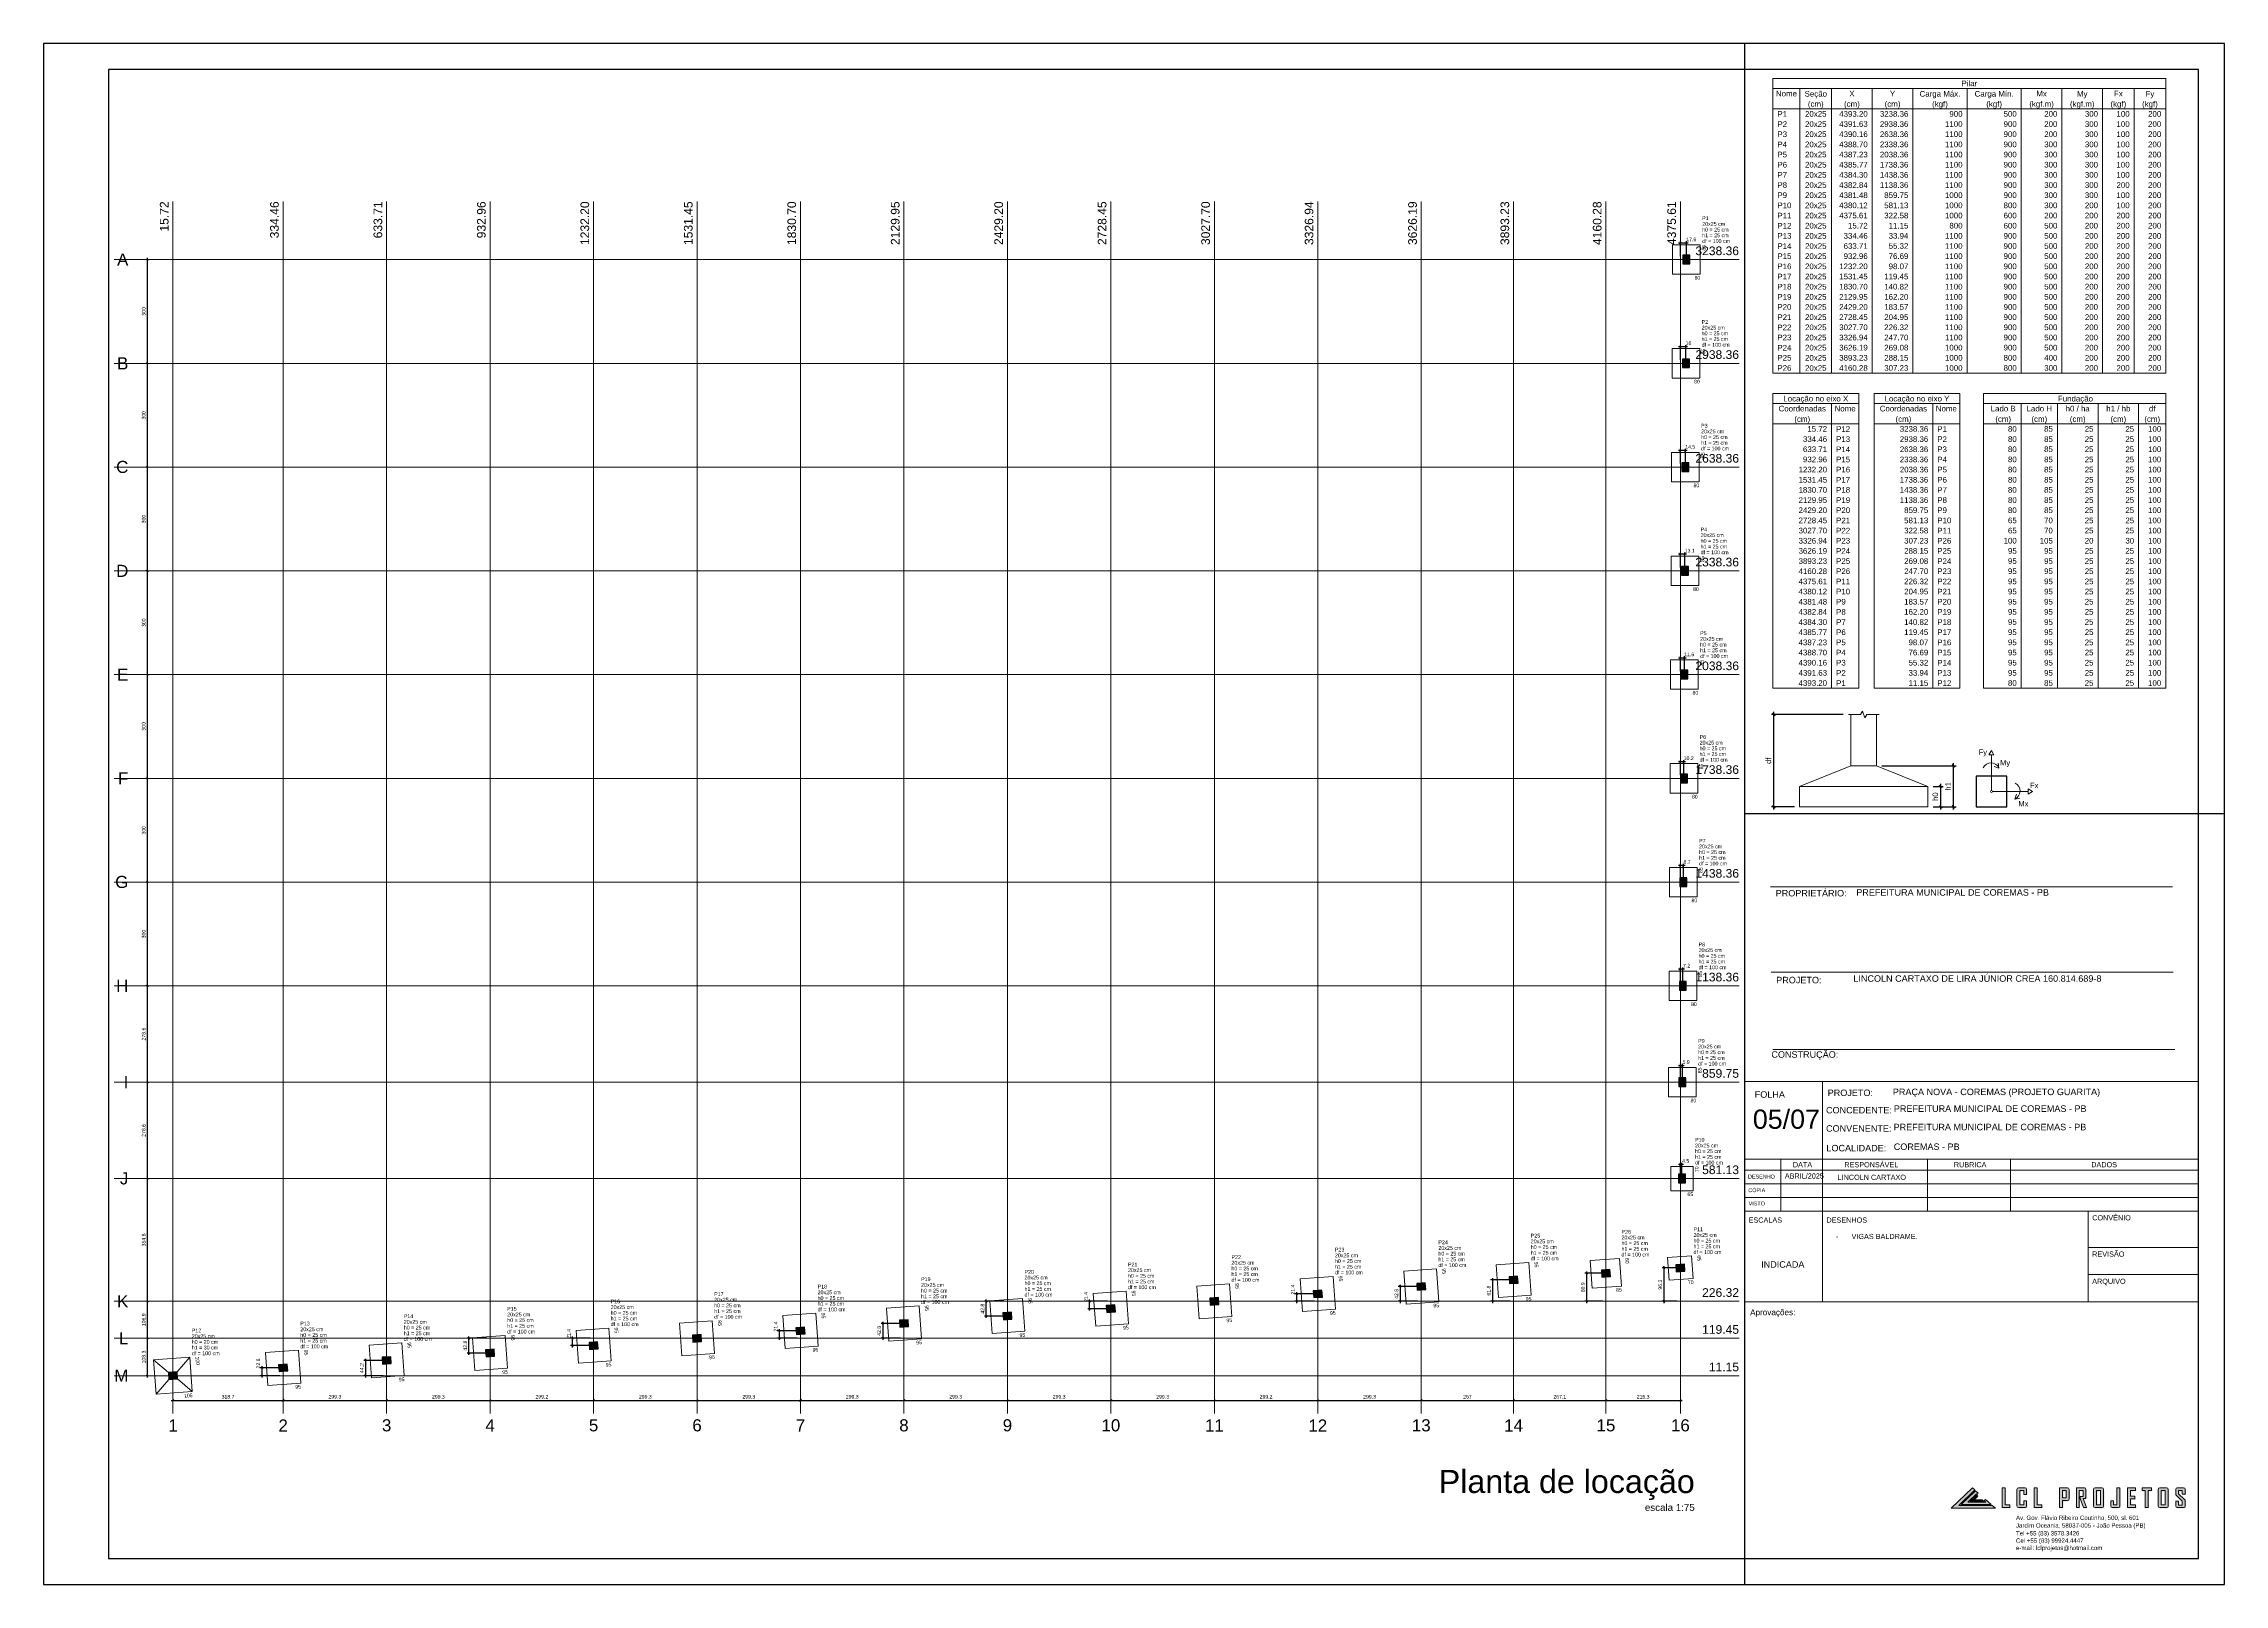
# Paper-space layout 'Layout1' of a CAD drawing. Header units: millimetres. Extents: x 0 to 0.841, y 0 to 0.594.
# The model-space entities are those that its viewports show. They can reach past a viewport. Long polylines and large blocks are cut down to what shows.
import ezdxf

# ---------------------------------------------------------------- set-up
doc = ezdxf.new("R2010")
doc.units = ezdxf.units.MM
for name, color, linetype, lineweight in [('carimbo', 7, 'Continuous', 20), ('Frente', 7, 'Continuous', 0), ('LC-Cotas', 7, 'Continuous', 5), ('LC-Eixos', 7, 'Continuous', 5), ('LC-Hachuras dos pilares', 9, 'Continuous', 5), ('LC-Seção das fundações', 7, 'Continuous', 5), ('LC-Seção dos pilares', 4, 'Continuous', 30), ('LC-Tabelas', 1, 'Continuous', 20), ('LC-Textos', 3, 'Continuous', 20), ('LC-Textos das tabelas', 5, 'Continuous', 5), ('LOGO LCL', 8, 'Continuous', 0)]:
    doc.layers.add(name, color=color, linetype=linetype, lineweight=lineweight)
doc.styles.add('Arial', font='arial.ttf')
doc.styles.add('ROMANS', font='romans.shx')
doc.styles.get("Standard").update_dxf_attribs({"font": 'arial.ttf'})
doc.dimstyles.new('UM_1.000000', dxfattribs={"dimtxt": 0.18, "dimasz": 0.1, "dimexe": 0.1, "dimexo": 0.2, "dimgap": 0, "dimtad": 1, "dimtih": 1, "dimtoh": 1, "dimdec": 1, "dimzin": 0, "dimdsep": 46, "dimtxsty": 'Standard', "dimblk": 'CLOSED', "dimblk1": 'CLOSED', "dimblk2": 'CLOSED', "dimcen": 0.09, "dimdle": 0.1, "dimadec": 1, "dimazin": 2, "dimtfac": 1, "dimtdec": 4, "dimtofl": 0, "dimtmove": 0, "dimatfit": 3, "dimldrblk": 'CLOSED', "dimfxl": 1, "dimtolj": 1, "dimarcsym": 0})
doc.dimstyles.new('UM_50.000000', dxfattribs={"dimtxt": 0.18, "dimasz": 0.1, "dimexe": 0.1, "dimexo": 0.2, "dimgap": 0, "dimtad": 1, "dimtih": 1, "dimtoh": 1, "dimdec": 1, "dimlfac": 50, "dimzin": 0, "dimdsep": 46, "dimtxsty": 'Standard', "dimblk": 'CLOSED', "dimblk1": 'CLOSED', "dimblk2": 'CLOSED', "dimcen": 0.09, "dimdle": 0.1, "dimadec": 1, "dimazin": 2, "dimtfac": 1, "dimtdec": 4, "dimtofl": 0, "dimtmove": 0, "dimatfit": 3, "dimldrblk": 'CLOSED', "dimfxl": 1, "dimtolj": 1, "dimarcsym": 0})

# ---------------------------------------------------------------- blocks, each defined once
blk = doc.blocks.new('_OBLIQUE')
at = {"color": 0, "linetype": 'ByBlock', "lineweight": -2}
blk.add_line((-0.5, -0.5), (0.5, 0.5), dxfattribs=at)
blk = doc.blocks.new('*D58')
at = {"layer": 'Defpoints', "color": 0, "transparency": 16777216}
for p in [(97.181, 77.335), (97.181, 76.379), (97.532, 76.379)]:
    blk.add_point(p, dxfattribs=at)
at = {"layer": 'LC-Cotas', "color": 0, "lineweight": -2, "transparency": 16777216}
for p, q in [((97.181, 76.579), (97.181, 77.435)), ((97.532, 76.579), (97.532, 77.435)), ((97.632, 77.335), (97.081, 77.335))]:
    blk.add_line(p, q, dxfattribs=at)
at = {"layer": 'LC-Cotas', "color": 0, "lineweight": -2, "transparency": 16777216, "xscale": 0.1, "yscale": 0.1, "zscale": 0.1, "rotation": 180}
blk.add_blockref('_OBLIQUE', (97.181, 77.335), dxfattribs=at)
at = {"layer": 'LC-Cotas', "color": 0, "lineweight": -2, "transparency": 16777216, "xscale": 0.1, "yscale": 0.1, "zscale": 0.1}
blk.add_blockref('_OBLIQUE', (97.532, 77.335), dxfattribs=at)
at = {"layer": 'LC-Cotas', "transparency": 16777216, "insert": (97.811, 77.546), "char_height": 0.2118, "attachment_point": 5, "rotation": 0.00573, "style": 'Arial'}
blk.add_mtext('\\A1;17.6', dxfattribs=at)
blk = doc.blocks.new('*D59')
at = {"layer": 'Defpoints', "color": 0, "transparency": 16777216}
for p in [(97.181, 71.335), (97.181, 70.379), (97.501, 70.379)]:
    blk.add_point(p, dxfattribs=at)
at = {"layer": 'LC-Cotas', "color": 0, "lineweight": -2, "transparency": 16777216}
for p, q in [((97.181, 70.579), (97.181, 71.435)), ((97.501, 70.579), (97.501, 71.435)), ((97.601, 71.335), (97.081, 71.335))]:
    blk.add_line(p, q, dxfattribs=at)
at = {"layer": 'LC-Cotas', "color": 0, "lineweight": -2, "transparency": 16777216, "xscale": 0.1, "yscale": 0.1, "zscale": 0.1, "rotation": 180}
blk.add_blockref('_OBLIQUE', (97.181, 71.335), dxfattribs=at)
at = {"layer": 'LC-Cotas', "color": 0, "lineweight": -2, "transparency": 16777216, "xscale": 0.1, "yscale": 0.1, "zscale": 0.1}
blk.add_blockref('_OBLIQUE', (97.501, 71.335), dxfattribs=at)
at = {"layer": 'LC-Cotas', "transparency": 16777216, "insert": (97.652, 71.546), "char_height": 0.2118, "attachment_point": 5, "rotation": 0.00573, "style": 'Arial'}
blk.add_mtext('\\A1;16', dxfattribs=at)
blk = doc.blocks.new('*D60')
at = {"layer": 'Defpoints', "color": 0, "transparency": 16777216}
for p in [(97.181, 65.335), (97.181, 64.379), (97.472, 64.379)]:
    blk.add_point(p, dxfattribs=at)
at = {"layer": 'LC-Cotas', "color": 0, "lineweight": -2, "transparency": 16777216}
for p, q in [((97.572, 65.335), (97.081, 65.335)), ((97.181, 64.579), (97.181, 65.435)), ((97.472, 64.579), (97.472, 65.435))]:
    blk.add_line(p, q, dxfattribs=at)
at = {"layer": 'LC-Cotas', "color": 0, "lineweight": -2, "transparency": 16777216, "xscale": 0.1, "yscale": 0.1, "zscale": 0.1, "rotation": 180}
blk.add_blockref('_OBLIQUE', (97.181, 65.335), dxfattribs=at)
at = {"layer": 'LC-Cotas', "color": 0, "lineweight": -2, "transparency": 16777216, "xscale": 0.1, "yscale": 0.1, "zscale": 0.1}
blk.add_blockref('_OBLIQUE', (97.472, 65.335), dxfattribs=at)
at = {"layer": 'LC-Cotas', "transparency": 16777216, "insert": (97.75, 65.546), "char_height": 0.2118, "attachment_point": 5, "rotation": 0.00573, "style": 'Arial'}
blk.add_mtext('\\A1;14.5', dxfattribs=at)
blk = doc.blocks.new('*D61')
at = {"layer": 'Defpoints', "color": 0, "transparency": 16777216}
for p in [(97.181, 59.335), (97.181, 58.379), (97.442, 58.379)]:
    blk.add_point(p, dxfattribs=at)
at = {"layer": 'LC-Cotas', "color": 0, "lineweight": -2, "transparency": 16777216}
for p, q in [((97.542, 59.335), (97.081, 59.335)), ((97.181, 58.579), (97.181, 59.435)), ((97.442, 58.579), (97.442, 59.435))]:
    blk.add_line(p, q, dxfattribs=at)
at = {"layer": 'LC-Cotas', "color": 0, "lineweight": -2, "transparency": 16777216, "xscale": 0.1, "yscale": 0.1, "zscale": 0.1, "rotation": 180}
blk.add_blockref('_OBLIQUE', (97.181, 59.335), dxfattribs=at)
at = {"layer": 'LC-Cotas', "color": 0, "lineweight": -2, "transparency": 16777216, "xscale": 0.1, "yscale": 0.1, "zscale": 0.1}
blk.add_blockref('_OBLIQUE', (97.442, 59.335), dxfattribs=at)
at = {"layer": 'LC-Cotas', "transparency": 16777216, "insert": (97.721, 59.546), "char_height": 0.2118, "attachment_point": 5, "rotation": 0.00573, "style": 'Arial'}
blk.add_mtext('\\A1;13.1', dxfattribs=at)
blk = doc.blocks.new('*D62')
at = {"layer": 'Defpoints', "color": 0, "transparency": 16777216}
for p in [(97.181, 53.335), (97.181, 52.379), (97.413, 52.379)]:
    blk.add_point(p, dxfattribs=at)
at = {"layer": 'LC-Cotas', "color": 0, "lineweight": -2, "transparency": 16777216}
for p, q in [((97.513, 53.335), (97.081, 53.335)), ((97.181, 52.579), (97.181, 53.435)), ((97.413, 52.579), (97.413, 53.435))]:
    blk.add_line(p, q, dxfattribs=at)
at = {"layer": 'LC-Cotas', "color": 0, "lineweight": -2, "transparency": 16777216, "xscale": 0.1, "yscale": 0.1, "zscale": 0.1, "rotation": 180}
blk.add_blockref('_OBLIQUE', (97.181, 53.335), dxfattribs=at)
at = {"layer": 'LC-Cotas', "color": 0, "lineweight": -2, "transparency": 16777216, "xscale": 0.1, "yscale": 0.1, "zscale": 0.1}
blk.add_blockref('_OBLIQUE', (97.413, 53.335), dxfattribs=at)
at = {"layer": 'LC-Cotas', "transparency": 16777216, "insert": (97.691, 53.546), "char_height": 0.2118, "attachment_point": 5, "rotation": 0.00573, "style": 'Arial'}
blk.add_mtext('\\A1;11.6', dxfattribs=at)
blk = doc.blocks.new('*D63')
at = {"layer": 'Defpoints', "color": 0, "transparency": 16777216}
for p in [(97.181, 47.335), (97.181, 46.379), (97.384, 46.379)]:
    blk.add_point(p, dxfattribs=at)
at = {"layer": 'LC-Cotas', "color": 0, "lineweight": -2, "transparency": 16777216}
for p, q in [((97.484, 47.335), (97.081, 47.335)), ((97.181, 46.579), (97.181, 47.435)), ((97.384, 46.579), (97.384, 47.435))]:
    blk.add_line(p, q, dxfattribs=at)
at = {"layer": 'LC-Cotas', "color": 0, "lineweight": -2, "transparency": 16777216, "xscale": 0.1, "yscale": 0.1, "zscale": 0.1, "rotation": 180}
blk.add_blockref('_OBLIQUE', (97.181, 47.335), dxfattribs=at)
at = {"layer": 'LC-Cotas', "color": 0, "lineweight": -2, "transparency": 16777216, "xscale": 0.1, "yscale": 0.1, "zscale": 0.1}
blk.add_blockref('_OBLIQUE', (97.384, 47.335), dxfattribs=at)
at = {"layer": 'LC-Cotas', "transparency": 16777216, "insert": (97.662, 47.546), "char_height": 0.2118, "attachment_point": 5, "rotation": 0.00573, "style": 'Arial'}
blk.add_mtext('\\A1;10.2', dxfattribs=at)
blk = doc.blocks.new('*D64')
at = {"layer": 'Defpoints', "color": 0, "transparency": 16777216}
for p in [(97.181, 41.335), (97.181, 40.379), (97.354, 40.379)]:
    blk.add_point(p, dxfattribs=at)
at = {"layer": 'LC-Cotas', "color": 0, "lineweight": -2, "transparency": 16777216}
for p, q in [((97.454, 41.335), (97.081, 41.335)), ((97.181, 40.579), (97.181, 41.435)), ((97.354, 40.579), (97.354, 41.435))]:
    blk.add_line(p, q, dxfattribs=at)
at = {"layer": 'LC-Cotas', "color": 0, "lineweight": -2, "transparency": 16777216, "xscale": 0.1, "yscale": 0.1, "zscale": 0.1, "rotation": 180}
blk.add_blockref('_OBLIQUE', (97.181, 41.335), dxfattribs=at)
at = {"layer": 'LC-Cotas', "color": 0, "lineweight": -2, "transparency": 16777216, "xscale": 0.1, "yscale": 0.1, "zscale": 0.1}
blk.add_blockref('_OBLIQUE', (97.354, 41.335), dxfattribs=at)
at = {"layer": 'LC-Cotas', "transparency": 16777216, "insert": (97.569, 41.546), "char_height": 0.2118, "attachment_point": 5, "rotation": 0.00573, "style": 'Arial'}
blk.add_mtext('\\A1;8.7', dxfattribs=at)
blk = doc.blocks.new('*D65')
at = {"layer": 'Defpoints', "color": 0, "transparency": 16777216}
for p in [(97.181, 35.335), (97.181, 34.379), (97.325, 34.379)]:
    blk.add_point(p, dxfattribs=at)
at = {"layer": 'LC-Cotas', "color": 0, "lineweight": -2, "transparency": 16777216}
for p, q in [((97.425, 35.335), (97.081, 35.335)), ((97.181, 34.579), (97.181, 35.435)), ((97.325, 34.579), (97.325, 35.435))]:
    blk.add_line(p, q, dxfattribs=at)
at = {"layer": 'LC-Cotas', "color": 0, "lineweight": -2, "transparency": 16777216, "xscale": 0.1, "yscale": 0.1, "zscale": 0.1, "rotation": 180}
blk.add_blockref('_OBLIQUE', (97.181, 35.335), dxfattribs=at)
at = {"layer": 'LC-Cotas', "color": 0, "lineweight": -2, "transparency": 16777216, "xscale": 0.1, "yscale": 0.1, "zscale": 0.1}
blk.add_blockref('_OBLIQUE', (97.325, 35.335), dxfattribs=at)
at = {"layer": 'LC-Cotas', "transparency": 16777216, "insert": (97.54, 35.546), "char_height": 0.2118, "attachment_point": 5, "rotation": 0.00573, "style": 'Arial'}
blk.add_mtext('\\A1;7.2', dxfattribs=at)
blk = doc.blocks.new('*D66')
at = {"layer": 'Defpoints', "color": 0, "transparency": 16777216}
for p in [(97.181, 29.762), (97.181, 28.806), (97.298, 28.806)]:
    blk.add_point(p, dxfattribs=at)
at = {"layer": 'LC-Cotas', "color": 0, "lineweight": -2, "transparency": 16777216}
for p, q in [((97.398, 29.762), (97.081, 29.762)), ((97.181, 29.006), (97.181, 29.862)), ((97.298, 29.006), (97.298, 29.862))]:
    blk.add_line(p, q, dxfattribs=at)
at = {"layer": 'LC-Cotas', "color": 0, "lineweight": -2, "transparency": 16777216, "xscale": 0.1, "yscale": 0.1, "zscale": 0.1, "rotation": 180}
blk.add_blockref('_OBLIQUE', (97.181, 29.762), dxfattribs=at)
at = {"layer": 'LC-Cotas', "color": 0, "lineweight": -2, "transparency": 16777216, "xscale": 0.1, "yscale": 0.1, "zscale": 0.1}
blk.add_blockref('_OBLIQUE', (97.298, 29.762), dxfattribs=at)
at = {"layer": 'LC-Cotas', "transparency": 16777216, "insert": (97.513, 29.974), "char_height": 0.2118, "attachment_point": 5, "rotation": 0.00573, "style": 'Arial'}
blk.add_mtext('\\A1;5.9', dxfattribs=at)
blk = doc.blocks.new('*D67')
at = {"layer": 'Defpoints', "color": 0, "transparency": 16777216}
for p in [(97.181, 24.04), (97.181, 23.234), (97.271, 23.234)]:
    blk.add_point(p, dxfattribs=at)
at = {"layer": 'LC-Cotas', "color": 0, "lineweight": -2, "transparency": 16777216}
for p, q in [((97.371, 24.04), (97.081, 24.04)), ((97.181, 23.434), (97.181, 24.14)), ((97.271, 23.434), (97.271, 24.14))]:
    blk.add_line(p, q, dxfattribs=at)
at = {"layer": 'LC-Cotas', "color": 0, "lineweight": -2, "transparency": 16777216, "xscale": 0.1, "yscale": 0.1, "zscale": 0.1, "rotation": 180}
blk.add_blockref('_OBLIQUE', (97.181, 24.04), dxfattribs=at)
at = {"layer": 'LC-Cotas', "color": 0, "lineweight": -2, "transparency": 16777216, "xscale": 0.1, "yscale": 0.1, "zscale": 0.1}
blk.add_blockref('_OBLIQUE', (97.271, 24.04), dxfattribs=at)
at = {"layer": 'LC-Cotas', "transparency": 16777216, "insert": (97.485, 24.252), "char_height": 0.2118, "attachment_point": 5, "rotation": 0.00573, "style": 'Arial'}
blk.add_mtext('\\A1;4.5', dxfattribs=at)
blk = doc.blocks.new('*D68')
at = {"layer": 'Defpoints', "color": 0, "transparency": 16777216}
for p in [(97.181, 18.063), (96.224, 16.138), (97.181, 16.138)]:
    blk.add_point(p, dxfattribs=at)
at = {"layer": 'LC-Cotas', "color": 0, "lineweight": -2, "transparency": 16777216}
for p, q in [((96.981, 18.063), (96.124, 18.063)), ((96.224, 18.163), (96.224, 16.038)), ((96.981, 16.138), (96.124, 16.138))]:
    blk.add_line(p, q, dxfattribs=at)
at = {"layer": 'LC-Cotas', "color": 0, "lineweight": -2, "transparency": 16777216, "xscale": 0.1, "yscale": 0.1, "zscale": 0.1}
for p, rotation in [((96.224, 18.063), 90), ((96.224, 16.138), 270)]:
    blk.add_blockref('_OBLIQUE', p, dxfattribs=dict(at, rotation=rotation))
at = {"layer": 'LC-Cotas', "transparency": 16777216, "insert": (96.012, 17.1), "char_height": 0.2118, "attachment_point": 5, "rotation": 90, "style": 'Arial'}
blk.add_mtext('\\A1;96.3', dxfattribs=at)
blk = doc.blocks.new('*D69')
at = {"layer": 'Defpoints', "color": 0, "transparency": 16777216}
for p in [(16.358, 12.29), (15.13, 11.834), (16.358, 11.834)]:
    blk.add_point(p, dxfattribs=at)
at = {"layer": 'LC-Cotas', "color": 0, "lineweight": -2, "transparency": 16777216}
for p, q in [((16.158, 12.29), (15.03, 12.29)), ((15.13, 12.39), (15.13, 11.734)), ((16.158, 11.834), (15.03, 11.834))]:
    blk.add_line(p, q, dxfattribs=at)
at = {"layer": 'LC-Cotas', "color": 0, "lineweight": -2, "transparency": 16777216, "xscale": 0.1, "yscale": 0.1, "zscale": 0.1}
for p, rotation in [((15.13, 12.29), 90), ((15.13, 11.834), 270)]:
    blk.add_blockref('_OBLIQUE', p, dxfattribs=dict(at, rotation=rotation))
at = {"layer": 'LC-Cotas', "transparency": 16777216, "insert": (14.919, 12.54), "char_height": 0.2118, "attachment_point": 5, "rotation": 90, "style": 'Arial'}
blk.add_mtext('\\A1;22.8', dxfattribs=at)
blk = doc.blocks.new('*D70')
at = {"layer": 'Defpoints', "color": 0, "transparency": 16777216}
for p in [(22.343, 12.718), (21.115, 11.834), (22.343, 11.834)]:
    blk.add_point(p, dxfattribs=at)
at = {"layer": 'LC-Cotas', "color": 0, "lineweight": -2, "transparency": 16777216}
for p, q in [((21.115, 12.818), (21.115, 11.734)), ((22.143, 12.718), (21.015, 12.718)), ((22.143, 11.834), (21.015, 11.834))]:
    blk.add_line(p, q, dxfattribs=at)
at = {"layer": 'LC-Cotas', "color": 0, "lineweight": -2, "transparency": 16777216, "xscale": 0.1, "yscale": 0.1, "zscale": 0.1}
for p, rotation in [((21.115, 12.718), 90), ((21.115, 11.834), 270)]:
    blk.add_blockref('_OBLIQUE', p, dxfattribs=dict(at, rotation=rotation))
at = {"layer": 'LC-Cotas', "transparency": 16777216, "insert": (20.904, 12.276), "char_height": 0.2118, "attachment_point": 5, "rotation": 90, "style": 'Arial'}
blk.add_mtext('\\A1;44.2', dxfattribs=at)
blk = doc.blocks.new('*D71')
at = {"layer": 'Defpoints', "color": 0, "transparency": 16777216}
for p in [(27.1, 14), (28.328, 14), (28.328, 13.145)]:
    blk.add_point(p, dxfattribs=at)
at = {"layer": 'LC-Cotas', "color": 0, "lineweight": -2, "transparency": 16777216}
for p, q in [((28.128, 14), (27, 14)), ((27.1, 13.045), (27.1, 14.1)), ((28.128, 13.145), (27, 13.145))]:
    blk.add_line(p, q, dxfattribs=at)
at = {"layer": 'LC-Cotas', "color": 0, "lineweight": -2, "transparency": 16777216, "xscale": 0.1, "yscale": 0.1, "zscale": 0.1}
for p, rotation in [((27.1, 14), 90), ((27.1, 13.145), 270)]:
    blk.add_blockref('_OBLIQUE', p, dxfattribs=dict(at, rotation=rotation))
at = {"layer": 'LC-Cotas', "transparency": 16777216, "insert": (26.889, 13.573), "char_height": 0.2118, "attachment_point": 5, "rotation": 90, "style": 'Arial'}
blk.add_mtext('\\A1;42.8', dxfattribs=at)
blk = doc.blocks.new('*D72')
at = {"layer": 'Defpoints', "color": 0, "transparency": 16777216}
for p in [(33.085, 14), (34.312, 14), (34.312, 13.573)]:
    blk.add_point(p, dxfattribs=at)
at = {"layer": 'LC-Cotas', "color": 0, "lineweight": -2, "transparency": 16777216}
for p, q in [((34.112, 14), (32.985, 14)), ((33.085, 13.473), (33.085, 14.1)), ((34.112, 13.573), (32.985, 13.573))]:
    blk.add_line(p, q, dxfattribs=at)
at = {"layer": 'LC-Cotas', "color": 0, "lineweight": -2, "transparency": 16777216, "xscale": 0.1, "yscale": 0.1, "zscale": 0.1}
for p, rotation in [((33.085, 14), 90), ((33.085, 13.573), 270)]:
    blk.add_blockref('_OBLIQUE', p, dxfattribs=dict(at, rotation=rotation))
at = {"layer": 'LC-Cotas', "transparency": 16777216, "insert": (32.873, 14.25), "char_height": 0.2118, "attachment_point": 5, "rotation": 90, "style": 'Arial'}
blk.add_mtext('\\A1;21.4', dxfattribs=at)
blk = doc.blocks.new('*D73')
at = {"layer": 'Defpoints', "color": 0, "transparency": 16777216}
for p in [(45.055, 14), (46.282, 14.428), (46.282, 14)]:
    blk.add_point(p, dxfattribs=at)
at = {"layer": 'LC-Cotas', "color": 0, "lineweight": -2, "transparency": 16777216}
for p, q in [((45.055, 14.528), (45.055, 13.9)), ((46.082, 14.428), (44.955, 14.428)), ((46.082, 14), (44.955, 14))]:
    blk.add_line(p, q, dxfattribs=at)
at = {"layer": 'LC-Cotas', "color": 0, "lineweight": -2, "transparency": 16777216, "xscale": 0.1, "yscale": 0.1, "zscale": 0.1}
for p, rotation in [((45.055, 14.428), 90), ((45.055, 14), 270)]:
    blk.add_blockref('_OBLIQUE', p, dxfattribs=dict(at, rotation=rotation))
at = {"layer": 'LC-Cotas', "transparency": 16777216, "insert": (44.843, 14.678), "char_height": 0.2118, "attachment_point": 5, "rotation": 90, "style": 'Arial'}
blk.add_mtext('\\A1;21.4', dxfattribs=at)
blk = doc.blocks.new('*D74')
at = {"layer": 'Defpoints', "color": 0, "transparency": 16777216}
for p in [(52.267, 14.855), (51.04, 14), (52.267, 14)]:
    blk.add_point(p, dxfattribs=at)
at = {"layer": 'LC-Cotas', "color": 0, "lineweight": -2, "transparency": 16777216}
for p, q in [((52.067, 14.855), (50.94, 14.855)), ((51.04, 14.955), (51.04, 13.9)), ((52.067, 14), (50.94, 14))]:
    blk.add_line(p, q, dxfattribs=at)
at = {"layer": 'LC-Cotas', "color": 0, "lineweight": -2, "transparency": 16777216, "xscale": 0.1, "yscale": 0.1, "zscale": 0.1}
for p, rotation in [((51.04, 14.855), 90), ((51.04, 14), 270)]:
    blk.add_blockref('_OBLIQUE', p, dxfattribs=dict(at, rotation=rotation))
at = {"layer": 'LC-Cotas', "transparency": 16777216, "insert": (50.828, 14.428), "char_height": 0.2118, "attachment_point": 5, "rotation": 90, "style": 'Arial'}
blk.add_mtext('\\A1;42.8', dxfattribs=at)
blk = doc.blocks.new('*D75')
at = {"layer": 'Defpoints', "color": 0, "transparency": 16777216}
for p in [(57.025, 16.138), (58.252, 16.138), (58.252, 15.283)]:
    blk.add_point(p, dxfattribs=at)
at = {"layer": 'LC-Cotas', "color": 0, "lineweight": -2, "transparency": 16777216}
for p, q in [((57.025, 15.183), (57.025, 16.238)), ((58.052, 16.138), (56.925, 16.138)), ((58.052, 15.283), (56.925, 15.283))]:
    blk.add_line(p, q, dxfattribs=at)
at = {"layer": 'LC-Cotas', "color": 0, "lineweight": -2, "transparency": 16777216, "xscale": 0.1, "yscale": 0.1, "zscale": 0.1}
for p, rotation in [((57.025, 16.138), 90), ((57.025, 15.283), 270)]:
    blk.add_blockref('_OBLIQUE', p, dxfattribs=dict(at, rotation=rotation))
at = {"layer": 'LC-Cotas', "transparency": 16777216, "insert": (56.813, 15.71), "char_height": 0.2118, "attachment_point": 5, "rotation": 90, "style": 'Arial'}
blk.add_mtext('\\A1;42.8', dxfattribs=at)
blk = doc.blocks.new('*D76')
at = {"layer": 'Defpoints', "color": 0, "transparency": 16777216}
for p in [(63.01, 16.138), (64.237, 16.138), (64.237, 15.71)]:
    blk.add_point(p, dxfattribs=at)
at = {"layer": 'LC-Cotas', "color": 0, "lineweight": -2, "transparency": 16777216}
for p, q in [((63.01, 15.61), (63.01, 16.238)), ((64.037, 16.138), (62.91, 16.138)), ((64.037, 15.71), (62.91, 15.71))]:
    blk.add_line(p, q, dxfattribs=at)
at = {"layer": 'LC-Cotas', "color": 0, "lineweight": -2, "transparency": 16777216, "xscale": 0.1, "yscale": 0.1, "zscale": 0.1}
for p, rotation in [((63.01, 16.138), 90), ((63.01, 15.71), 270)]:
    blk.add_blockref('_OBLIQUE', p, dxfattribs=dict(at, rotation=rotation))
at = {"layer": 'LC-Cotas', "transparency": 16777216, "insert": (62.798, 16.388), "char_height": 0.2118, "attachment_point": 5, "rotation": 90, "style": 'Arial'}
blk.add_mtext('\\A1;21.4', dxfattribs=at)
blk = doc.blocks.new('*D77')
at = {"layer": 'Defpoints', "color": 0, "transparency": 16777216}
for p in [(76.207, 16.565), (74.98, 16.138), (76.207, 16.138)]:
    blk.add_point(p, dxfattribs=at)
at = {"layer": 'LC-Cotas', "color": 0, "lineweight": -2, "transparency": 16777216}
for p, q in [((76.007, 16.565), (74.88, 16.565)), ((74.98, 16.665), (74.98, 16.038)), ((76.007, 16.138), (74.88, 16.138))]:
    blk.add_line(p, q, dxfattribs=at)
at = {"layer": 'LC-Cotas', "color": 0, "lineweight": -2, "transparency": 16777216, "xscale": 0.1, "yscale": 0.1, "zscale": 0.1}
for p, rotation in [((74.98, 16.565), 90), ((74.98, 16.138), 270)]:
    blk.add_blockref('_OBLIQUE', p, dxfattribs=dict(at, rotation=rotation))
at = {"layer": 'LC-Cotas', "transparency": 16777216, "insert": (74.768, 16.815), "char_height": 0.2118, "attachment_point": 5, "rotation": 90, "style": 'Arial'}
blk.add_mtext('\\A1;21.4', dxfattribs=at)
blk = doc.blocks.new('*D78')
at = {"layer": 'Defpoints', "color": 0, "transparency": 16777216}
for p in [(82.192, 16.993), (80.965, 16.138), (82.192, 16.138)]:
    blk.add_point(p, dxfattribs=at)
at = {"layer": 'LC-Cotas', "color": 0, "lineweight": -2, "transparency": 16777216}
for p, q in [((80.965, 17.093), (80.965, 16.038)), ((81.992, 16.993), (80.865, 16.993)), ((81.992, 16.138), (80.865, 16.138))]:
    blk.add_line(p, q, dxfattribs=at)
at = {"layer": 'LC-Cotas', "color": 0, "lineweight": -2, "transparency": 16777216, "xscale": 0.1, "yscale": 0.1, "zscale": 0.1}
for p, rotation in [((80.965, 16.993), 90), ((80.965, 16.138), 270)]:
    blk.add_blockref('_OBLIQUE', p, dxfattribs=dict(at, rotation=rotation))
at = {"layer": 'LC-Cotas', "transparency": 16777216, "insert": (80.753, 16.565), "char_height": 0.2118, "attachment_point": 5, "rotation": 90, "style": 'Arial'}
blk.add_mtext('\\A1;42.8', dxfattribs=at)
blk = doc.blocks.new('*D79')
at = {"layer": 'Defpoints', "color": 0, "transparency": 16777216}
for p in [(87.533, 17.374), (86.306, 16.138), (87.533, 16.138)]:
    blk.add_point(p, dxfattribs=at)
at = {"layer": 'LC-Cotas', "color": 0, "lineweight": -2, "transparency": 16777216}
for p, q in [((87.333, 17.374), (86.206, 17.374)), ((86.306, 17.474), (86.306, 16.038)), ((87.333, 16.138), (86.206, 16.138))]:
    blk.add_line(p, q, dxfattribs=at)
at = {"layer": 'LC-Cotas', "color": 0, "lineweight": -2, "transparency": 16777216, "xscale": 0.1, "yscale": 0.1, "zscale": 0.1}
for p, rotation in [((86.306, 17.374), 90), ((86.306, 16.138), 270)]:
    blk.add_blockref('_OBLIQUE', p, dxfattribs=dict(at, rotation=rotation))
at = {"layer": 'LC-Cotas', "transparency": 16777216, "insert": (86.094, 16.756), "char_height": 0.2118, "attachment_point": 5, "rotation": 90, "style": 'Arial'}
blk.add_mtext('\\A1;61.8', dxfattribs=at)
blk = doc.blocks.new('*D80')
at = {"layer": 'Defpoints', "color": 0, "transparency": 16777216}
for p in [(92.874, 17.756), (91.757, 16.138), (92.874, 16.138)]:
    blk.add_point(p, dxfattribs=at)
at = {"layer": 'LC-Cotas', "color": 0, "lineweight": -2, "transparency": 16777216}
for p, q in [((91.757, 17.856), (91.757, 16.038)), ((92.674, 17.756), (91.657, 17.756)), ((92.674, 16.138), (91.657, 16.138))]:
    blk.add_line(p, q, dxfattribs=at)
at = {"layer": 'LC-Cotas', "color": 0, "lineweight": -2, "transparency": 16777216, "xscale": 0.1, "yscale": 0.1, "zscale": 0.1}
for p, rotation in [((91.757, 17.756), 90), ((91.757, 16.138), 270)]:
    blk.add_blockref('_OBLIQUE', p, dxfattribs=dict(at, rotation=rotation))
at = {"layer": 'LC-Cotas', "transparency": 16777216, "insert": (91.545, 16.947), "char_height": 0.2118, "attachment_point": 5, "rotation": 90, "style": 'Arial'}
blk.add_mtext('\\A1;80.9', dxfattribs=at)
blk = doc.blocks.new('*D81')
at = {"layer": 'Defpoints', "color": 0, "transparency": 16777216}
for p in [(8.501, 14), (8.501, 14), (8.501, 11.834)]:
    blk.add_point(p, dxfattribs=at)
at = {"layer": 'LC-Cotas', "color": 0, "lineweight": -2, "transparency": 16777216}
blk.add_line((8.501, 11.734), (8.501, 14.1), dxfattribs=at)
at = {"layer": 'LC-Cotas', "color": 0, "lineweight": -2, "transparency": 16777216, "xscale": 0.1, "yscale": 0.1, "zscale": 0.1}
for p, rotation in [((8.501, 14), 90), ((8.501, 11.834), 270)]:
    blk.add_blockref('_OBLIQUE', p, dxfattribs=dict(at, rotation=rotation))
at = {"layer": 'LC-Cotas', "transparency": 16777216, "insert": (8.289, 12.917), "char_height": 0.2118, "attachment_point": 5, "rotation": 90, "style": 'Arial'}
blk.add_mtext('\\A1;108.3', dxfattribs=at)
blk = doc.blocks.new('*D82')
at = {"layer": 'Defpoints', "color": 0, "transparency": 16777216}
for p in [(8.501, 16.138), (8.501, 16.138), (8.501, 14)]:
    blk.add_point(p, dxfattribs=at)
at = {"layer": 'LC-Cotas', "color": 0, "lineweight": -2, "transparency": 16777216}
blk.add_line((8.501, 13.9), (8.501, 16.238), dxfattribs=at)
at = {"layer": 'LC-Cotas', "color": 0, "lineweight": -2, "transparency": 16777216, "xscale": 0.1, "yscale": 0.1, "zscale": 0.1}
for p, rotation in [((8.501, 16.138), 90), ((8.501, 14), 270)]:
    blk.add_blockref('_OBLIQUE', p, dxfattribs=dict(at, rotation=rotation))
at = {"layer": 'LC-Cotas', "transparency": 16777216, "insert": (8.289, 15.069), "char_height": 0.2118, "attachment_point": 5, "rotation": 90, "style": 'Arial'}
blk.add_mtext('\\A1;106.9', dxfattribs=at)
blk = doc.blocks.new('*D83')
at = {"layer": 'Defpoints', "color": 0, "transparency": 16777216}
for p in [(8.501, 23.234), (8.501, 23.234), (8.501, 16.138)]:
    blk.add_point(p, dxfattribs=at)
at = {"layer": 'LC-Cotas', "color": 0, "lineweight": -2, "transparency": 16777216}
blk.add_line((8.501, 16.038), (8.501, 23.334), dxfattribs=at)
at = {"layer": 'LC-Cotas', "color": 0, "lineweight": -2, "transparency": 16777216, "xscale": 0.1, "yscale": 0.1, "zscale": 0.1}
for p, rotation in [((8.501, 23.234), 90), ((8.501, 16.138), 270)]:
    blk.add_blockref('_OBLIQUE', p, dxfattribs=dict(at, rotation=rotation))
at = {"layer": 'LC-Cotas', "transparency": 16777216, "insert": (8.289, 19.686), "char_height": 0.2118, "attachment_point": 5, "rotation": 90, "style": 'Arial'}
blk.add_mtext('\\A1;354.8', dxfattribs=at)
blk = doc.blocks.new('*D84')
at = {"layer": 'Defpoints', "color": 0, "transparency": 16777216}
for p in [(8.501, 28.806), (8.501, 28.806), (8.501, 23.234)]:
    blk.add_point(p, dxfattribs=at)
at = {"layer": 'LC-Cotas', "color": 0, "lineweight": -2, "transparency": 16777216}
blk.add_line((8.501, 23.134), (8.501, 28.906), dxfattribs=at)
at = {"layer": 'LC-Cotas', "color": 0, "lineweight": -2, "transparency": 16777216, "xscale": 0.1, "yscale": 0.1, "zscale": 0.1}
for p, rotation in [((8.501, 28.806), 90), ((8.501, 23.234), 270)]:
    blk.add_blockref('_OBLIQUE', p, dxfattribs=dict(at, rotation=rotation))
at = {"layer": 'LC-Cotas', "transparency": 16777216, "insert": (8.289, 26.02), "char_height": 0.2118, "attachment_point": 5, "rotation": 90, "style": 'Arial'}
blk.add_mtext('\\A1;278.6', dxfattribs=at)
blk = doc.blocks.new('*D88')
at = {"layer": 'Defpoints', "color": 0, "transparency": 16777216}
for p in [(8.501, 34.379), (8.501, 34.379), (8.501, 28.806)]:
    blk.add_point(p, dxfattribs=at)
at = {"layer": 'LC-Cotas', "color": 0, "lineweight": -2, "transparency": 16777216}
blk.add_line((8.501, 28.706), (8.501, 34.479), dxfattribs=at)
at = {"layer": 'LC-Cotas', "color": 0, "lineweight": -2, "transparency": 16777216, "xscale": 0.1, "yscale": 0.1, "zscale": 0.1}
for p, rotation in [((8.501, 34.379), 90), ((8.501, 28.806), 270)]:
    blk.add_blockref('_OBLIQUE', p, dxfattribs=dict(at, rotation=rotation))
at = {"layer": 'LC-Cotas', "transparency": 16777216, "insert": (8.289, 31.593), "char_height": 0.2118, "attachment_point": 5, "rotation": 90, "style": 'Arial'}
blk.add_mtext('\\A1;278.6', dxfattribs=at)
blk = doc.blocks.new('*D89')
at = {"layer": 'Defpoints', "color": 0, "transparency": 16777216}
for p in [(8.501, 40.379), (8.501, 40.379), (8.501, 34.379)]:
    blk.add_point(p, dxfattribs=at)
at = {"layer": 'LC-Cotas', "color": 0, "lineweight": -2, "transparency": 16777216}
blk.add_line((8.501, 34.279), (8.501, 40.479), dxfattribs=at)
at = {"layer": 'LC-Cotas', "color": 0, "lineweight": -2, "transparency": 16777216, "xscale": 0.1, "yscale": 0.1, "zscale": 0.1}
for p, rotation in [((8.501, 40.379), 90), ((8.501, 34.379), 270)]:
    blk.add_blockref('_OBLIQUE', p, dxfattribs=dict(at, rotation=rotation))
at = {"layer": 'LC-Cotas', "transparency": 16777216, "insert": (8.289, 37.379), "char_height": 0.2118, "attachment_point": 5, "rotation": 90, "style": 'Arial'}
blk.add_mtext('\\A1;300', dxfattribs=at)
blk = doc.blocks.new('*D90')
at = {"layer": 'Defpoints', "color": 0, "transparency": 16777216}
for p in [(8.501, 46.379), (8.501, 46.379), (8.501, 40.379)]:
    blk.add_point(p, dxfattribs=at)
at = {"layer": 'LC-Cotas', "color": 0, "lineweight": -2, "transparency": 16777216}
blk.add_line((8.501, 40.279), (8.501, 46.479), dxfattribs=at)
at = {"layer": 'LC-Cotas', "color": 0, "lineweight": -2, "transparency": 16777216, "xscale": 0.1, "yscale": 0.1, "zscale": 0.1}
for p, rotation in [((8.501, 46.379), 90), ((8.501, 40.379), 270)]:
    blk.add_blockref('_OBLIQUE', p, dxfattribs=dict(at, rotation=rotation))
at = {"layer": 'LC-Cotas', "transparency": 16777216, "insert": (8.289, 43.379), "char_height": 0.2118, "attachment_point": 5, "rotation": 90, "style": 'Arial'}
blk.add_mtext('\\A1;300', dxfattribs=at)
blk = doc.blocks.new('*D91')
at = {"layer": 'Defpoints', "color": 0, "transparency": 16777216}
for p in [(8.501, 52.379), (8.501, 52.379), (8.501, 46.379)]:
    blk.add_point(p, dxfattribs=at)
at = {"layer": 'LC-Cotas', "color": 0, "lineweight": -2, "transparency": 16777216}
blk.add_line((8.501, 46.279), (8.501, 52.479), dxfattribs=at)
at = {"layer": 'LC-Cotas', "color": 0, "lineweight": -2, "transparency": 16777216, "xscale": 0.1, "yscale": 0.1, "zscale": 0.1}
for p, rotation in [((8.501, 52.379), 90), ((8.501, 46.379), 270)]:
    blk.add_blockref('_OBLIQUE', p, dxfattribs=dict(at, rotation=rotation))
at = {"layer": 'LC-Cotas', "transparency": 16777216, "insert": (8.289, 49.379), "char_height": 0.2118, "attachment_point": 5, "rotation": 90, "style": 'Arial'}
blk.add_mtext('\\A1;300', dxfattribs=at)
blk = doc.blocks.new('*D92')
at = {"layer": 'Defpoints', "color": 0, "transparency": 16777216}
for p in [(8.501, 58.379), (8.501, 58.379), (8.501, 52.379)]:
    blk.add_point(p, dxfattribs=at)
at = {"layer": 'LC-Cotas', "color": 0, "lineweight": -2, "transparency": 16777216}
blk.add_line((8.501, 52.279), (8.501, 58.479), dxfattribs=at)
at = {"layer": 'LC-Cotas', "color": 0, "lineweight": -2, "transparency": 16777216, "xscale": 0.1, "yscale": 0.1, "zscale": 0.1}
for p, rotation in [((8.501, 58.379), 90), ((8.501, 52.379), 270)]:
    blk.add_blockref('_OBLIQUE', p, dxfattribs=dict(at, rotation=rotation))
at = {"layer": 'LC-Cotas', "transparency": 16777216, "insert": (8.289, 55.379), "char_height": 0.2118, "attachment_point": 5, "rotation": 90, "style": 'Arial'}
blk.add_mtext('\\A1;300', dxfattribs=at)
blk = doc.blocks.new('*D93')
at = {"layer": 'Defpoints', "color": 0, "transparency": 16777216}
for p in [(8.501, 64.379), (8.501, 64.379), (8.501, 58.379)]:
    blk.add_point(p, dxfattribs=at)
at = {"layer": 'LC-Cotas', "color": 0, "lineweight": -2, "transparency": 16777216}
blk.add_line((8.501, 58.279), (8.501, 64.479), dxfattribs=at)
at = {"layer": 'LC-Cotas', "color": 0, "lineweight": -2, "transparency": 16777216, "xscale": 0.1, "yscale": 0.1, "zscale": 0.1}
for p, rotation in [((8.501, 64.379), 90), ((8.501, 58.379), 270)]:
    blk.add_blockref('_OBLIQUE', p, dxfattribs=dict(at, rotation=rotation))
at = {"layer": 'LC-Cotas', "transparency": 16777216, "insert": (8.289, 61.379), "char_height": 0.2118, "attachment_point": 5, "rotation": 90, "style": 'Arial'}
blk.add_mtext('\\A1;300', dxfattribs=at)
blk = doc.blocks.new('*D94')
at = {"layer": 'Defpoints', "color": 0, "transparency": 16777216}
for p in [(8.501, 70.379), (8.501, 70.379), (8.501, 64.379)]:
    blk.add_point(p, dxfattribs=at)
at = {"layer": 'LC-Cotas', "color": 0, "lineweight": -2, "transparency": 16777216}
blk.add_line((8.501, 64.279), (8.501, 70.479), dxfattribs=at)
at = {"layer": 'LC-Cotas', "color": 0, "lineweight": -2, "transparency": 16777216, "xscale": 0.1, "yscale": 0.1, "zscale": 0.1}
for p, rotation in [((8.501, 70.379), 90), ((8.501, 64.379), 270)]:
    blk.add_blockref('_OBLIQUE', p, dxfattribs=dict(at, rotation=rotation))
at = {"layer": 'LC-Cotas', "transparency": 16777216, "insert": (8.289, 67.379), "char_height": 0.2118, "attachment_point": 5, "rotation": 90, "style": 'Arial'}
blk.add_mtext('\\A1;300', dxfattribs=at)
blk = doc.blocks.new('*D95')
at = {"layer": 'Defpoints', "color": 0, "transparency": 16777216}
for p in [(8.501, 76.379), (8.501, 76.379), (8.501, 70.379)]:
    blk.add_point(p, dxfattribs=at)
at = {"layer": 'LC-Cotas', "color": 0, "lineweight": -2, "transparency": 16777216}
blk.add_line((8.501, 70.279), (8.501, 76.479), dxfattribs=at)
at = {"layer": 'LC-Cotas', "color": 0, "lineweight": -2, "transparency": 16777216, "xscale": 0.1, "yscale": 0.1, "zscale": 0.1}
for p, rotation in [((8.501, 76.379), 90), ((8.501, 70.379), 270)]:
    blk.add_blockref('_OBLIQUE', p, dxfattribs=dict(at, rotation=rotation))
at = {"layer": 'LC-Cotas', "transparency": 16777216, "insert": (8.289, 73.379), "char_height": 0.2118, "attachment_point": 5, "rotation": 90, "style": 'Arial'}
blk.add_mtext('\\A1;300', dxfattribs=at)
blk = doc.blocks.new('*D96')
at = {"layer": 'Defpoints', "color": 0, "transparency": 16777216}
for p in [(9.983, 10.406), (16.358, 10.406), (16.358, 10.406)]:
    blk.add_point(p, dxfattribs=at)
at = {"layer": 'LC-Cotas', "color": 0, "lineweight": -2, "transparency": 16777216}
blk.add_line((9.883, 10.406), (16.458, 10.406), dxfattribs=at)
at = {"layer": 'LC-Cotas', "color": 0, "lineweight": -2, "transparency": 16777216, "xscale": 0.1, "yscale": 0.1, "zscale": 0.1, "rotation": 180}
blk.add_blockref('_OBLIQUE', (9.983, 10.406), dxfattribs=at)
at = {"layer": 'LC-Cotas', "color": 0, "lineweight": -2, "transparency": 16777216, "xscale": 0.1, "yscale": 0.1, "zscale": 0.1}
blk.add_blockref('_OBLIQUE', (16.358, 10.406), dxfattribs=at)
at = {"layer": 'LC-Cotas', "transparency": 16777216, "insert": (13.17, 10.617), "char_height": 0.2118, "attachment_point": 5, "rotation": 0.00573, "style": 'Arial'}
blk.add_mtext('\\A1;318.7', dxfattribs=at)
blk = doc.blocks.new('*D97')
at = {"layer": 'Defpoints', "color": 0, "transparency": 16777216}
for p in [(16.358, 10.406), (22.343, 10.406), (22.343, 10.406)]:
    blk.add_point(p, dxfattribs=at)
at = {"layer": 'LC-Cotas', "color": 0, "lineweight": -2, "transparency": 16777216}
blk.add_line((16.258, 10.406), (22.443, 10.406), dxfattribs=at)
at = {"layer": 'LC-Cotas', "color": 0, "lineweight": -2, "transparency": 16777216, "xscale": 0.1, "yscale": 0.1, "zscale": 0.1, "rotation": 180}
blk.add_blockref('_OBLIQUE', (16.358, 10.406), dxfattribs=at)
at = {"layer": 'LC-Cotas', "color": 0, "lineweight": -2, "transparency": 16777216, "xscale": 0.1, "yscale": 0.1, "zscale": 0.1}
blk.add_blockref('_OBLIQUE', (22.343, 10.406), dxfattribs=at)
at = {"layer": 'LC-Cotas', "transparency": 16777216, "insert": (19.35, 10.617), "char_height": 0.2118, "attachment_point": 5, "rotation": 0.00573, "style": 'Arial'}
blk.add_mtext('\\A1;299.3', dxfattribs=at)
blk = doc.blocks.new('*D98')
at = {"layer": 'Defpoints', "color": 0, "transparency": 16777216}
for p in [(22.343, 10.406), (28.328, 10.406), (28.328, 10.406)]:
    blk.add_point(p, dxfattribs=at)
at = {"layer": 'LC-Cotas', "color": 0, "lineweight": -2, "transparency": 16777216}
blk.add_line((22.243, 10.406), (28.428, 10.406), dxfattribs=at)
at = {"layer": 'LC-Cotas', "color": 0, "lineweight": -2, "transparency": 16777216, "xscale": 0.1, "yscale": 0.1, "zscale": 0.1, "rotation": 180}
blk.add_blockref('_OBLIQUE', (22.343, 10.406), dxfattribs=at)
at = {"layer": 'LC-Cotas', "color": 0, "lineweight": -2, "transparency": 16777216, "xscale": 0.1, "yscale": 0.1, "zscale": 0.1}
blk.add_blockref('_OBLIQUE', (28.328, 10.406), dxfattribs=at)
at = {"layer": 'LC-Cotas', "transparency": 16777216, "insert": (25.335, 10.617), "char_height": 0.2118, "attachment_point": 5, "rotation": 0.00573, "style": 'Arial'}
blk.add_mtext('\\A1;299.3', dxfattribs=at)
blk = doc.blocks.new('*D99')
at = {"layer": 'Defpoints', "color": 0, "transparency": 16777216}
for p in [(28.328, 10.406), (34.312, 10.406), (34.312, 10.406)]:
    blk.add_point(p, dxfattribs=at)
at = {"layer": 'LC-Cotas', "color": 0, "lineweight": -2, "transparency": 16777216}
blk.add_line((28.228, 10.406), (34.412, 10.406), dxfattribs=at)
at = {"layer": 'LC-Cotas', "color": 0, "lineweight": -2, "transparency": 16777216, "xscale": 0.1, "yscale": 0.1, "zscale": 0.1, "rotation": 180}
blk.add_blockref('_OBLIQUE', (28.328, 10.406), dxfattribs=at)
at = {"layer": 'LC-Cotas', "color": 0, "lineweight": -2, "transparency": 16777216, "xscale": 0.1, "yscale": 0.1, "zscale": 0.1}
blk.add_blockref('_OBLIQUE', (34.312, 10.406), dxfattribs=at)
at = {"layer": 'LC-Cotas', "transparency": 16777216, "insert": (31.32, 10.617), "char_height": 0.2118, "attachment_point": 5, "rotation": 0.00573, "style": 'Arial'}
blk.add_mtext('\\A1;299.2', dxfattribs=at)
blk = doc.blocks.new('*D100')
at = {"layer": 'Defpoints', "color": 0, "transparency": 16777216}
for p in [(34.312, 10.406), (40.297, 10.406), (40.297, 10.406)]:
    blk.add_point(p, dxfattribs=at)
at = {"layer": 'LC-Cotas', "color": 0, "lineweight": -2, "transparency": 16777216}
blk.add_line((34.212, 10.406), (40.397, 10.406), dxfattribs=at)
at = {"layer": 'LC-Cotas', "color": 0, "lineweight": -2, "transparency": 16777216, "xscale": 0.1, "yscale": 0.1, "zscale": 0.1, "rotation": 180}
blk.add_blockref('_OBLIQUE', (34.312, 10.406), dxfattribs=at)
at = {"layer": 'LC-Cotas', "color": 0, "lineweight": -2, "transparency": 16777216, "xscale": 0.1, "yscale": 0.1, "zscale": 0.1}
blk.add_blockref('_OBLIQUE', (40.297, 10.406), dxfattribs=at)
at = {"layer": 'LC-Cotas', "transparency": 16777216, "insert": (37.305, 10.617), "char_height": 0.2118, "attachment_point": 5, "rotation": 0.00573, "style": 'Arial'}
blk.add_mtext('\\A1;299.3', dxfattribs=at)
blk = doc.blocks.new('*D101')
at = {"layer": 'Defpoints', "color": 0, "transparency": 16777216}
for p in [(40.297, 10.406), (46.282, 10.406), (46.282, 10.406)]:
    blk.add_point(p, dxfattribs=at)
at = {"layer": 'LC-Cotas', "color": 0, "lineweight": -2, "transparency": 16777216}
blk.add_line((40.197, 10.406), (46.382, 10.406), dxfattribs=at)
at = {"layer": 'LC-Cotas', "color": 0, "lineweight": -2, "transparency": 16777216, "xscale": 0.1, "yscale": 0.1, "zscale": 0.1, "rotation": 180}
blk.add_blockref('_OBLIQUE', (40.297, 10.406), dxfattribs=at)
at = {"layer": 'LC-Cotas', "color": 0, "lineweight": -2, "transparency": 16777216, "xscale": 0.1, "yscale": 0.1, "zscale": 0.1}
blk.add_blockref('_OBLIQUE', (46.282, 10.406), dxfattribs=at)
at = {"layer": 'LC-Cotas', "transparency": 16777216, "insert": (43.29, 10.617), "char_height": 0.2118, "attachment_point": 5, "rotation": 0.00573, "style": 'Arial'}
blk.add_mtext('\\A1;299.3', dxfattribs=at)
blk = doc.blocks.new('*D102')
at = {"layer": 'Defpoints', "color": 0, "transparency": 16777216}
for p in [(46.282, 10.406), (52.267, 10.406), (52.267, 10.406)]:
    blk.add_point(p, dxfattribs=at)
at = {"layer": 'LC-Cotas', "color": 0, "lineweight": -2, "transparency": 16777216}
blk.add_line((46.182, 10.406), (52.367, 10.406), dxfattribs=at)
at = {"layer": 'LC-Cotas', "color": 0, "lineweight": -2, "transparency": 16777216, "xscale": 0.1, "yscale": 0.1, "zscale": 0.1, "rotation": 180}
blk.add_blockref('_OBLIQUE', (46.282, 10.406), dxfattribs=at)
at = {"layer": 'LC-Cotas', "color": 0, "lineweight": -2, "transparency": 16777216, "xscale": 0.1, "yscale": 0.1, "zscale": 0.1}
blk.add_blockref('_OBLIQUE', (52.267, 10.406), dxfattribs=at)
at = {"layer": 'LC-Cotas', "transparency": 16777216, "insert": (49.275, 10.617), "char_height": 0.2118, "attachment_point": 5, "rotation": 0.00573, "style": 'Arial'}
blk.add_mtext('\\A1;299.3', dxfattribs=at)
blk = doc.blocks.new('*D103')
at = {"layer": 'Defpoints', "color": 0, "transparency": 16777216}
for p in [(52.267, 10.406), (58.252, 10.406), (58.252, 10.406)]:
    blk.add_point(p, dxfattribs=at)
at = {"layer": 'LC-Cotas', "color": 0, "lineweight": -2, "transparency": 16777216}
blk.add_line((52.167, 10.406), (58.352, 10.406), dxfattribs=at)
at = {"layer": 'LC-Cotas', "color": 0, "lineweight": -2, "transparency": 16777216, "xscale": 0.1, "yscale": 0.1, "zscale": 0.1, "rotation": 180}
blk.add_blockref('_OBLIQUE', (52.267, 10.406), dxfattribs=at)
at = {"layer": 'LC-Cotas', "color": 0, "lineweight": -2, "transparency": 16777216, "xscale": 0.1, "yscale": 0.1, "zscale": 0.1}
blk.add_blockref('_OBLIQUE', (58.252, 10.406), dxfattribs=at)
at = {"layer": 'LC-Cotas', "transparency": 16777216, "insert": (55.26, 10.617), "char_height": 0.2118, "attachment_point": 5, "rotation": 0.00573, "style": 'Arial'}
blk.add_mtext('\\A1;299.3', dxfattribs=at)
blk = doc.blocks.new('*D104')
at = {"layer": 'Defpoints', "color": 0, "transparency": 16777216}
for p in [(58.252, 10.406), (64.237, 10.406), (64.237, 10.406)]:
    blk.add_point(p, dxfattribs=at)
at = {"layer": 'LC-Cotas', "color": 0, "lineweight": -2, "transparency": 16777216}
blk.add_line((58.152, 10.406), (64.337, 10.406), dxfattribs=at)
at = {"layer": 'LC-Cotas', "color": 0, "lineweight": -2, "transparency": 16777216, "xscale": 0.1, "yscale": 0.1, "zscale": 0.1, "rotation": 180}
blk.add_blockref('_OBLIQUE', (58.252, 10.406), dxfattribs=at)
at = {"layer": 'LC-Cotas', "color": 0, "lineweight": -2, "transparency": 16777216, "xscale": 0.1, "yscale": 0.1, "zscale": 0.1}
blk.add_blockref('_OBLIQUE', (64.237, 10.406), dxfattribs=at)
at = {"layer": 'LC-Cotas', "transparency": 16777216, "insert": (61.245, 10.617), "char_height": 0.2118, "attachment_point": 5, "rotation": 0.00573, "style": 'Arial'}
blk.add_mtext('\\A1;299.3', dxfattribs=at)
blk = doc.blocks.new('*D105')
at = {"layer": 'Defpoints', "color": 0, "transparency": 16777216}
for p in [(64.237, 10.406), (70.222, 10.406), (70.222, 10.406)]:
    blk.add_point(p, dxfattribs=at)
at = {"layer": 'LC-Cotas', "color": 0, "lineweight": -2, "transparency": 16777216}
blk.add_line((64.137, 10.406), (70.322, 10.406), dxfattribs=at)
at = {"layer": 'LC-Cotas', "color": 0, "lineweight": -2, "transparency": 16777216, "xscale": 0.1, "yscale": 0.1, "zscale": 0.1, "rotation": 180}
blk.add_blockref('_OBLIQUE', (64.237, 10.406), dxfattribs=at)
at = {"layer": 'LC-Cotas', "color": 0, "lineweight": -2, "transparency": 16777216, "xscale": 0.1, "yscale": 0.1, "zscale": 0.1}
blk.add_blockref('_OBLIQUE', (70.222, 10.406), dxfattribs=at)
at = {"layer": 'LC-Cotas', "transparency": 16777216, "insert": (67.23, 10.617), "char_height": 0.2118, "attachment_point": 5, "rotation": 0.00573, "style": 'Arial'}
blk.add_mtext('\\A1;299.3', dxfattribs=at)
blk = doc.blocks.new('*D106')
at = {"layer": 'Defpoints', "color": 0, "transparency": 16777216}
for p in [(70.222, 10.406), (76.207, 10.406), (76.207, 10.406)]:
    blk.add_point(p, dxfattribs=at)
at = {"layer": 'LC-Cotas', "color": 0, "lineweight": -2, "transparency": 16777216}
blk.add_line((70.122, 10.406), (76.307, 10.406), dxfattribs=at)
at = {"layer": 'LC-Cotas', "color": 0, "lineweight": -2, "transparency": 16777216, "xscale": 0.1, "yscale": 0.1, "zscale": 0.1, "rotation": 180}
blk.add_blockref('_OBLIQUE', (70.222, 10.406), dxfattribs=at)
at = {"layer": 'LC-Cotas', "color": 0, "lineweight": -2, "transparency": 16777216, "xscale": 0.1, "yscale": 0.1, "zscale": 0.1}
blk.add_blockref('_OBLIQUE', (76.207, 10.406), dxfattribs=at)
at = {"layer": 'LC-Cotas', "transparency": 16777216, "insert": (73.215, 10.617), "char_height": 0.2118, "attachment_point": 5, "rotation": 0.00573, "style": 'Arial'}
blk.add_mtext('\\A1;299.2', dxfattribs=at)
blk = doc.blocks.new('*D107')
at = {"layer": 'Defpoints', "color": 0, "transparency": 16777216}
for p in [(76.207, 10.406), (82.192, 10.406), (82.192, 10.406)]:
    blk.add_point(p, dxfattribs=at)
at = {"layer": 'LC-Cotas', "color": 0, "lineweight": -2, "transparency": 16777216}
blk.add_line((76.107, 10.406), (82.292, 10.406), dxfattribs=at)
at = {"layer": 'LC-Cotas', "color": 0, "lineweight": -2, "transparency": 16777216, "xscale": 0.1, "yscale": 0.1, "zscale": 0.1, "rotation": 180}
blk.add_blockref('_OBLIQUE', (76.207, 10.406), dxfattribs=at)
at = {"layer": 'LC-Cotas', "color": 0, "lineweight": -2, "transparency": 16777216, "xscale": 0.1, "yscale": 0.1, "zscale": 0.1}
blk.add_blockref('_OBLIQUE', (82.192, 10.406), dxfattribs=at)
at = {"layer": 'LC-Cotas', "transparency": 16777216, "insert": (79.2, 10.617), "char_height": 0.2118, "attachment_point": 5, "rotation": 0.00573, "style": 'Arial'}
blk.add_mtext('\\A1;299.3', dxfattribs=at)
blk = doc.blocks.new('*D108')
at = {"layer": 'Defpoints', "color": 0, "transparency": 16777216}
for p in [(82.192, 10.406), (87.533, 10.406), (87.533, 10.406)]:
    blk.add_point(p, dxfattribs=at)
at = {"layer": 'LC-Cotas', "color": 0, "lineweight": -2, "transparency": 16777216}
blk.add_line((82.092, 10.406), (87.633, 10.406), dxfattribs=at)
at = {"layer": 'LC-Cotas', "color": 0, "lineweight": -2, "transparency": 16777216, "xscale": 0.1, "yscale": 0.1, "zscale": 0.1, "rotation": 180}
blk.add_blockref('_OBLIQUE', (82.192, 10.406), dxfattribs=at)
at = {"layer": 'LC-Cotas', "color": 0, "lineweight": -2, "transparency": 16777216, "xscale": 0.1, "yscale": 0.1, "zscale": 0.1}
blk.add_blockref('_OBLIQUE', (87.533, 10.406), dxfattribs=at)
at = {"layer": 'LC-Cotas', "transparency": 16777216, "insert": (84.863, 10.617), "char_height": 0.2118, "attachment_point": 5, "rotation": 0.00573, "style": 'Arial'}
blk.add_mtext('\\A1;267', dxfattribs=at)
blk = doc.blocks.new('*D109')
at = {"layer": 'Defpoints', "color": 0, "transparency": 16777216}
for p in [(87.533, 10.406), (92.874, 10.406), (92.874, 10.406)]:
    blk.add_point(p, dxfattribs=at)
at = {"layer": 'LC-Cotas', "color": 0, "lineweight": -2, "transparency": 16777216}
blk.add_line((87.433, 10.406), (92.974, 10.406), dxfattribs=at)
at = {"layer": 'LC-Cotas', "color": 0, "lineweight": -2, "transparency": 16777216, "xscale": 0.1, "yscale": 0.1, "zscale": 0.1, "rotation": 180}
blk.add_blockref('_OBLIQUE', (87.533, 10.406), dxfattribs=at)
at = {"layer": 'LC-Cotas', "color": 0, "lineweight": -2, "transparency": 16777216, "xscale": 0.1, "yscale": 0.1, "zscale": 0.1}
blk.add_blockref('_OBLIQUE', (92.874, 10.406), dxfattribs=at)
at = {"layer": 'LC-Cotas', "transparency": 16777216, "insert": (90.204, 10.617), "char_height": 0.2118, "attachment_point": 5, "rotation": 0.00573, "style": 'Arial'}
blk.add_mtext('\\A1;267.1', dxfattribs=at)
blk = doc.blocks.new('*D110')
at = {"layer": 'Defpoints', "color": 0, "transparency": 16777216}
for p in [(92.874, 10.406), (97.181, 10.406), (97.181, 10.406)]:
    blk.add_point(p, dxfattribs=at)
at = {"layer": 'LC-Cotas', "color": 0, "lineweight": -2, "transparency": 16777216}
blk.add_line((92.774, 10.406), (97.281, 10.406), dxfattribs=at)
at = {"layer": 'LC-Cotas', "color": 0, "lineweight": -2, "transparency": 16777216, "xscale": 0.1, "yscale": 0.1, "zscale": 0.1, "rotation": 180}
blk.add_blockref('_OBLIQUE', (92.874, 10.406), dxfattribs=at)
at = {"layer": 'LC-Cotas', "color": 0, "lineweight": -2, "transparency": 16777216, "xscale": 0.1, "yscale": 0.1, "zscale": 0.1}
blk.add_blockref('_OBLIQUE', (97.181, 10.406), dxfattribs=at)
at = {"layer": 'LC-Cotas', "transparency": 16777216, "insert": (95.027, 10.617), "char_height": 0.2118, "attachment_point": 5, "rotation": 0.00573, "style": 'Arial'}
blk.add_mtext('\\A1;215.3', dxfattribs=at)
blk = doc.blocks.new('*D702')
at = {"layer": 'Defpoints', "color": 0, "linetype": 'Continuous', "transparency": 16777216}
for p in [(106.389, 57.303), (109.289, 57.303), (107.389, 53.703)]:
    blk.add_point(p, dxfattribs=at)
at = {"layer": 'LC-Cotas', "color": 0, "linetype": 'Continuous', "lineweight": -2, "transparency": 16777216}
for p, q in [((109.089, 57.303), (106.289, 57.303)), ((106.389, 53.603), (106.389, 57.403)), ((107.189, 53.703), (106.289, 53.703))]:
    blk.add_line(p, q, dxfattribs=at)
at = {"layer": 'LC-Cotas', "color": 0, "linetype": 'Continuous', "lineweight": -2, "transparency": 16777216, "xscale": 0.1, "yscale": 0.1, "zscale": 0.1}
for p, rotation in [((106.389, 57.303), 90), ((106.389, 53.703), 270)]:
    blk.add_blockref('_OBLIQUE', p, dxfattribs=dict(at, rotation=rotation))
at = {"layer": 'LC-Cotas', "linetype": 'Continuous', "transparency": 16777216, "insert": (106.177, 55.503), "char_height": 0.2118, "attachment_point": 5, "rotation": 90, "style": 'Arial'}
blk.add_mtext('\\A1;df', dxfattribs=at)
blk = doc.blocks.new('*D703')
at = {"layer": 'Defpoints', "color": 0, "linetype": 'Continuous', "transparency": 16777216}
for p in [(112.389, 54.503), (112.889, 54.503), (112.389, 53.703)]:
    blk.add_point(p, dxfattribs=at)
at = {"layer": 'LC-Cotas', "color": 0, "linetype": 'Continuous', "lineweight": -2, "transparency": 16777216}
for p, q in [((112.589, 54.503), (112.989, 54.503)), ((112.889, 53.603), (112.889, 54.603)), ((112.589, 53.703), (112.989, 53.703))]:
    blk.add_line(p, q, dxfattribs=at)
at = {"layer": 'LC-Cotas', "color": 0, "linetype": 'Continuous', "lineweight": -2, "transparency": 16777216, "xscale": 0.1, "yscale": 0.1, "zscale": 0.1}
for p, rotation in [((112.889, 54.503), 90), ((112.889, 53.703), 270)]:
    blk.add_blockref('_OBLIQUE', p, dxfattribs=dict(at, rotation=rotation))
at = {"layer": 'LC-Cotas', "linetype": 'Continuous', "transparency": 16777216, "insert": (112.677, 54.103), "char_height": 0.2118, "attachment_point": 5, "rotation": 90, "style": 'Arial'}
blk.add_mtext('\\A1;h0', dxfattribs=at)
blk = doc.blocks.new('*D704')
at = {"layer": 'Defpoints', "color": 0, "linetype": 'Continuous', "transparency": 16777216}
for p in [(110.389, 55.303), (113.389, 55.303), (112.389, 53.703)]:
    blk.add_point(p, dxfattribs=at)
at = {"layer": 'LC-Cotas', "color": 0, "linetype": 'Continuous', "lineweight": -2, "transparency": 16777216}
for p, q in [((110.589, 55.303), (113.489, 55.303)), ((113.389, 53.603), (113.389, 55.403)), ((112.589, 53.703), (113.489, 53.703))]:
    blk.add_line(p, q, dxfattribs=at)
at = {"layer": 'LC-Cotas', "color": 0, "linetype": 'Continuous', "lineweight": -2, "transparency": 16777216, "xscale": 0.1, "yscale": 0.1, "zscale": 0.1}
for p, rotation in [((113.389, 55.303), 90), ((113.389, 53.703), 270)]:
    blk.add_blockref('_OBLIQUE', p, dxfattribs=dict(at, rotation=rotation))
at = {"layer": 'LC-Cotas', "linetype": 'Continuous', "transparency": 16777216, "insert": (113.177, 54.503), "char_height": 0.2118, "attachment_point": 5, "rotation": 90, "style": 'Arial'}
blk.add_mtext('\\A1;h1', dxfattribs=at)

msp = doc.modelspace()

# ---------------------------------------------------------------- hatches: boundary and pattern name
at = {"layer": 'LC-Hachuras dos pilares', "linetype": 'Continuous'}
for points in [[(97.3324, 76.1286), (97.7324, 76.1286), (97.7324, 76.6286), (97.3324, 76.6286), (97.3324, 76.1286)], [(97.301, 70.1286), (97.701, 70.1286), (97.701, 70.6286), (97.301, 70.6286), (97.301, 70.1286)], [(97.2716, 64.1286), (97.6716, 64.1286), (97.6716, 64.6286), (97.2716, 64.6286), (97.2716, 64.1286)], [(97.2424, 58.1286), (97.6424, 58.1286), (97.6424, 58.6286), (97.2424, 58.6286), (97.2424, 58.1286)], [(97.213, 52.1286), (97.613, 52.1286), (97.613, 52.6286), (97.213, 52.6286), (97.213, 52.1286)], [(97.1838, 46.1286), (97.5838, 46.1286), (97.5838, 46.6286), (97.1838, 46.6286), (97.1838, 46.1286)], [(97.1544, 40.1286), (97.5544, 40.1286), (97.5544, 40.6286), (97.1544, 40.6286), (97.1544, 40.1286)], [(97.1252, 34.1286), (97.5252, 34.1286), (97.5252, 34.6286), (97.1252, 34.6286), (97.1252, 34.1286)], [(97.098, 28.5564), (97.498, 28.5564), (97.498, 29.0564), (97.098, 29.0564), (97.098, 28.5564)], [(97.0708, 22.984), (97.4708, 22.984), (97.4708, 23.484), (97.0708, 23.484), (97.0708, 22.984)], [(92.6104, 17.9375), (92.639, 17.5385), (93.1377, 17.5743), (93.1091, 17.9733), (92.6104, 17.9375)], [(96.917, 18.2446), (96.9456, 17.8456), (97.4443, 17.8814), (97.4157, 18.2803), (96.917, 18.2446)], [(81.9286, 17.1745), (81.9572, 16.7755), (82.4559, 16.8113), (82.4273, 17.2103), (81.9286, 17.1745)], [(87.2694, 17.5559), (87.298, 17.1569), (87.7967, 17.1927), (87.7681, 17.5917), (87.2694, 17.5559)], [(69.9588, 16.3193), (69.9874, 15.9203), (70.4861, 15.9561), (70.4575, 16.3551), (69.9588, 16.3193)], [(75.9436, 16.7469), (75.9722, 16.3479), (76.4709, 16.3837), (76.4423, 16.7827), (75.9436, 16.7469)], [(57.9888, 15.4643), (58.0174, 15.0653), (58.5161, 15.1011), (58.4875, 15.5001), (57.9888, 15.4643)], [(63.9738, 15.8919), (64.0024, 15.4929), (64.5011, 15.5287), (64.4725, 15.9277), (63.9738, 15.8919)], [(46.0188, 14.6093), (46.0474, 14.2103), (46.5461, 14.2461), (46.5175, 14.6451), (46.0188, 14.6093)], [(52.0038, 15.0369), (52.0324, 14.6379), (52.5311, 14.6737), (52.5025, 15.0727), (52.0038, 15.0369)], [(34.0488, 13.7543), (34.0774, 13.3553), (34.5761, 13.3911), (34.5475, 13.7901), (34.0488, 13.7543)], [(40.0338, 14.1819), (40.0624, 13.7829), (40.5611, 13.8187), (40.5325, 14.2177), (40.0338, 14.1819)], [(22.079, 12.8993), (22.1076, 12.5003), (22.6063, 12.5361), (22.5777, 12.9351), (22.079, 12.8993)], [(28.064, 13.3267), (28.0926, 12.9277), (28.5913, 12.9635), (28.5627, 13.3625), (28.064, 13.3267)], [(9.719, 12.0161), (9.7476, 11.6171), (10.2464, 11.6528), (10.2178, 12.0518), (9.719, 12.0161)], [(16.094, 12.4717), (16.1226, 12.0727), (16.6213, 12.1085), (16.5927, 12.5075), (16.094, 12.4717)]]:
    msp.add_hatch(color=256, dxfattribs=at).paths.add_polyline_path(points)

# ---------------------------------------------------------------- linework, layer by layer
at = {"layer": 'LC-Cotas'}
for p, q in [((114.8657, 55.9028), (114.7657, 55.7298)), ((114.7657, 55.7298), (114.9657, 55.7298)), ((114.8657, 55.9028), (114.9657, 55.7298)), ((114.8657, 54.9028), (114.8657, 55.7298)), ((115.1607, 55.2158), (114.9727, 55.2838)), ((115.1607, 55.2158), (115.1267, 55.4128)), ((114.8657, 54.3428), (114.8657, 54.9028)), ((116.4657, 54.3028), (116.2927, 54.4028)), ((116.2927, 54.2028), (116.2927, 54.4028)), ((114.9057, 54.3028), (115.4657, 54.3028)), ((115.4657, 54.3028), (116.2927, 54.3028)), ((115.7787, 54.0078), (115.8467, 54.1958)), ((115.7787, 54.0078), (115.9757, 54.0418)), ((116.4657, 54.3028), (116.2927, 54.2028))]:
    msp.add_line(p, q, dxfattribs=at)
msp.add_circle((114.8657, 54.3028), 0.04, dxfattribs=at)
for centre, start, end in [((114.8487, 55.0778), 23.814088, 153.817115), ((115.6407, 54.3198), 293.814088, 63.817115)]:
    msp.add_arc(centre, 0.341, start, end, dxfattribs=at)
at = {"layer": 'LC-Eixos'}
for p, q in [((9.9827, 79.7451), (9.9827, 9.6556)), ((16.3577, 79.7451), (16.3577, 9.6556)), ((22.3427, 79.7451), (22.3427, 9.6556)), ((28.3277, 79.7451), (28.3277, 9.6556)), ((34.3125, 79.7451), (34.3125, 9.6556)), ((40.2975, 79.7451), (40.2975, 9.6556)), ((46.2825, 79.7451), (46.2825, 9.6556)), ((52.2675, 79.7451), (52.2675, 9.6556)), ((58.2525, 79.7451), (58.2525, 9.6556)), ((64.2375, 79.7451), (64.2375, 9.6556)), ((70.2225, 79.7451), (70.2225, 9.6556)), ((76.2073, 79.7451), (76.2073, 9.6556)), ((82.1923, 79.7451), (82.1923, 9.6556)), ((87.5331, 79.7451), (87.5331, 9.6556)), ((92.8741, 79.7451), (92.8741, 9.6556)), ((97.1806, 79.7451), (97.1806, 9.6556)), ((6.5802, 76.3786), (100.574, 76.3786)), ((6.5802, 70.3786), (100.574, 70.3786)), ((6.5802, 64.3786), (100.574, 64.3786)), ((6.5802, 58.3786), (100.574, 58.3786)), ((6.5802, 52.3786), (100.574, 52.3786)), ((6.5802, 46.3786), (100.574, 46.3786)), ((6.5802, 40.3786), (100.574, 40.3786)), ((6.5802, 34.3786), (100.574, 34.3786)), ((6.5802, 28.8064), (100.574, 28.8064)), ((6.5802, 23.234), (100.574, 23.234)), ((6.5802, 16.1377), (100.574, 16.1377)), ((6.5802, 14.0003), (100.574, 14.0003)), ((6.5802, 11.8344), (100.574, 11.8344))]:
    msp.add_line(p, q, dxfattribs=at)
at = {"layer": 'LC-Seção das fundações'}
for p, q in [((96.7324, 77.2286), (98.3324, 77.2286)), ((96.7324, 75.5286), (96.7324, 77.2286)), ((98.3324, 77.2286), (98.3324, 75.5286)), ((98.3324, 75.5286), (96.7324, 75.5286)), ((96.701, 71.2286), (98.301, 71.2286)), ((96.701, 69.5286), (96.701, 71.2286)), ((98.301, 71.2286), (98.301, 69.5286)), ((98.301, 69.5286), (96.701, 69.5286)), ((96.6716, 65.2286), (98.2716, 65.2286)), ((96.6716, 63.5286), (96.6716, 65.2286)), ((98.2716, 65.2286), (98.2716, 63.5286)), ((98.2716, 63.5286), (96.6716, 63.5286)), ((96.6424, 59.2286), (98.2424, 59.2286)), ((96.6424, 57.5286), (96.6424, 59.2286)), ((98.2424, 59.2286), (98.2424, 57.5286)), ((98.2424, 57.5286), (96.6424, 57.5286)), ((96.613, 53.2286), (98.213, 53.2286)), ((96.613, 51.5286), (96.613, 53.2286)), ((98.213, 53.2286), (98.213, 51.5286)), ((98.213, 51.5286), (96.613, 51.5286)), ((96.5838, 47.2286), (98.1838, 47.2286)), ((96.5838, 45.5286), (96.5838, 47.2286)), ((98.1838, 47.2286), (98.1838, 45.5286)), ((98.1838, 45.5286), (96.5838, 45.5286)), ((96.5544, 41.2286), (98.1544, 41.2286)), ((96.5544, 39.5286), (96.5544, 41.2286)), ((98.1544, 41.2286), (98.1544, 39.5286)), ((98.1544, 39.5286), (96.5544, 39.5286)), ((96.5252, 35.2286), (98.1252, 35.2286)), ((96.5252, 33.5286), (96.5252, 35.2286)), ((98.1252, 35.2286), (98.1252, 33.5286)), ((98.1252, 33.5286), (96.5252, 33.5286)), ((96.498, 29.6564), (98.098, 29.6564)), ((96.498, 27.9564), (96.498, 29.6564)), ((98.098, 29.6564), (98.098, 27.9564)), ((98.098, 27.9564), (96.498, 27.9564)), ((96.6208, 23.934), (97.9208, 23.934)), ((96.6208, 22.534), (96.6208, 23.934)), ((97.9208, 23.934), (97.9208, 22.534)), ((97.9208, 22.534), (96.6208, 22.534)), ((96.4359, 18.6613), (97.8323, 18.7614)), ((97.8323, 18.7614), (97.9253, 17.4647)), ((81.1768, 17.8726), (83.0719, 18.0084)), ((81.3126, 15.9774), (81.1768, 17.8726)), ((83.0719, 18.0084), (83.2077, 16.1133)), ((86.5176, 18.254), (88.4127, 18.3898)), ((86.6534, 16.3588), (86.5176, 18.254)), ((88.4127, 18.3898), (88.5485, 16.4947)), ((91.969, 18.4931), (93.6647, 18.6146)), ((92.0834, 16.8972), (91.969, 18.4931)), ((93.6647, 18.6146), (93.7791, 17.0187)), ((96.5289, 17.3646), (96.4359, 18.6613)), ((69.207, 17.0174), (71.1021, 17.1532)), ((69.3428, 15.1222), (69.207, 17.0174)), ((71.1021, 17.1532), (71.2379, 15.2581)), ((75.1918, 17.445), (77.0869, 17.5808)), ((75.3276, 15.5498), (75.1918, 17.445)), ((77.0869, 17.5808), (77.2227, 15.6857)), ((93.7791, 17.0187), (92.0834, 16.8972)), ((97.9253, 17.4647), (96.5289, 17.3646)), ((57.237, 16.1624), (59.1321, 16.2982)), ((57.3728, 14.2672), (57.237, 16.1624)), ((59.1321, 16.2982), (59.2679, 14.4031)), ((63.222, 16.59), (65.1171, 16.7258)), ((63.3578, 14.6948), (63.222, 16.59)), ((65.1171, 16.7258), (65.2529, 14.8307)), ((88.5485, 16.4947), (86.6534, 16.3588)), ((45.267, 15.3074), (47.1621, 15.4432)), ((45.4028, 13.4122), (45.267, 15.3074)), ((47.1621, 15.4432), (47.2979, 13.5481)), ((51.252, 15.735), (53.1471, 15.8708)), ((51.3878, 13.8398), (51.252, 15.735)), ((53.1471, 15.8708), (53.2829, 13.9757)), ((77.2227, 15.6857), (75.3276, 15.5498)), ((83.2077, 16.1133), (81.3126, 15.9774)), ((33.297, 14.4524), (35.1921, 14.5882)), ((33.4328, 12.5572), (33.297, 14.4524)), ((35.1921, 14.5882), (35.3279, 12.6931)), ((39.282, 14.88), (41.1771, 15.0158)), ((39.4178, 12.9848), (39.282, 14.88)), ((41.1771, 15.0158), (41.3129, 13.1207)), ((65.2529, 14.8307), (63.3578, 14.6948)), ((71.2379, 15.2581), (69.3428, 15.1222)), ((21.3272, 13.5974), (23.2223, 13.7332)), ((23.2223, 13.7332), (23.3581, 11.8381)), ((27.3122, 14.0248), (29.2073, 14.1606)), ((27.448, 12.1296), (27.3122, 14.0248)), ((29.2073, 14.1606), (29.3431, 12.2655)), ((53.2829, 13.9757), (51.3878, 13.8398)), ((59.2679, 14.4031), (57.3728, 14.2672)), ((8.8639, 12.7568), (10.9585, 12.907)), ((8.8639, 12.7568), (9.719, 12.0161)), ((9.0069, 10.7619), (8.8639, 12.7568)), ((8.8639, 12.7568), (9.719, 12.0161)), ((10.9585, 12.907), (10.2178, 12.0518)), ((10.9585, 12.907), (11.1015, 10.9121)), ((15.3422, 13.1698), (17.2373, 13.3056)), ((15.478, 11.2746), (15.3422, 13.1698)), ((17.2373, 13.3056), (17.3731, 11.4105)), ((21.463, 11.7022), (21.3272, 13.5974)), ((41.3129, 13.1207), (39.4178, 12.9848)), ((47.2979, 13.5481), (45.4028, 13.4122)), ((29.3431, 12.2655), (27.448, 12.1296)), ((35.3279, 12.6931), (33.4328, 12.5572)), ((9.0069, 10.7619), (9.7476, 11.6171)), ((11.1015, 10.9121), (10.2464, 11.6528)), ((17.3731, 11.4105), (15.478, 11.2746)), ((23.3581, 11.8381), (21.463, 11.7022)), ((11.1015, 10.9121), (9.0069, 10.7619))]:
    msp.add_line(p, q, dxfattribs=at)
at = {"layer": 'LC-Seção das fundações', "linetype": 'Continuous'}
for p, q in [((109.389, 55.3028), (110.389, 55.3028)), ((107.389, 54.5028), (112.389, 54.5028))]:
    msp.add_line(p, q, dxfattribs=at)
for points in [[(109.389, 57.3028), (109.389, 55.3028), (107.389, 54.5028), (107.389, 53.7028), (112.389, 53.7028), (112.389, 54.5028), (110.389, 55.3028), (110.389, 57.3028)], [(109.289, 57.3028), (109.763, 57.3028), (109.847, 57.4288), (109.931, 57.1768), (110.015, 57.3028), (110.489, 57.3028)]]:
    msp.add_lwpolyline(points, dxfattribs=at)
at = {"layer": 'LC-Seção dos pilares'}
for points in [[(97.3324, 76.1286), (97.7324, 76.1286), (97.7324, 76.6286), (97.3324, 76.6286), (97.3324, 76.1286)], [(97.301, 70.1286), (97.701, 70.1286), (97.701, 70.6286), (97.301, 70.6286), (97.301, 70.1286)], [(97.2716, 64.1286), (97.6716, 64.1286), (97.6716, 64.6286), (97.2716, 64.6286), (97.2716, 64.1286)], [(97.2424, 58.1286), (97.6424, 58.1286), (97.6424, 58.6286), (97.2424, 58.6286), (97.2424, 58.1286)], [(114.2657, 53.7028), (115.4657, 53.7028), (115.4657, 54.9028), (114.2657, 54.9028), (114.2657, 53.7028)], [(97.213, 52.1286), (97.613, 52.1286), (97.613, 52.6286), (97.213, 52.6286), (97.213, 52.1286)], [(97.1838, 46.1286), (97.5838, 46.1286), (97.5838, 46.6286), (97.1838, 46.6286), (97.1838, 46.1286)], [(97.1544, 40.1286), (97.5544, 40.1286), (97.5544, 40.6286), (97.1544, 40.6286), (97.1544, 40.1286)], [(97.1252, 34.1286), (97.5252, 34.1286), (97.5252, 34.6286), (97.1252, 34.6286), (97.1252, 34.1286)], [(97.098, 28.5564), (97.498, 28.5564), (97.498, 29.0564), (97.098, 29.0564), (97.098, 28.5564)], [(97.0708, 22.984), (97.4708, 22.984), (97.4708, 23.484), (97.0708, 23.484), (97.0708, 22.984)], [(92.6104, 17.9375), (92.639, 17.5385), (93.1377, 17.5743), (93.1091, 17.9733), (92.6104, 17.9375)], [(96.917, 18.2446), (96.9456, 17.8456), (97.4443, 17.8814), (97.4157, 18.2803), (96.917, 18.2446)], [(81.9286, 17.1745), (81.9572, 16.7755), (82.4559, 16.8113), (82.4273, 17.2103), (81.9286, 17.1745)], [(87.2694, 17.5559), (87.298, 17.1569), (87.7967, 17.1927), (87.7681, 17.5917), (87.2694, 17.5559)], [(69.9588, 16.3193), (69.9874, 15.9203), (70.4861, 15.9561), (70.4575, 16.3551), (69.9588, 16.3193)], [(75.9436, 16.7469), (75.9722, 16.3479), (76.4709, 16.3837), (76.4423, 16.7827), (75.9436, 16.7469)], [(57.9888, 15.4643), (58.0174, 15.0653), (58.5161, 15.1011), (58.4875, 15.5001), (57.9888, 15.4643)], [(63.9738, 15.8919), (64.0024, 15.4929), (64.5011, 15.5287), (64.4725, 15.9277), (63.9738, 15.8919)], [(46.0188, 14.6093), (46.0474, 14.2103), (46.5461, 14.2461), (46.5175, 14.6451), (46.0188, 14.6093)], [(52.0038, 15.0369), (52.0324, 14.6379), (52.5311, 14.6737), (52.5025, 15.0727), (52.0038, 15.0369)], [(34.0488, 13.7543), (34.0774, 13.3553), (34.5761, 13.3911), (34.5475, 13.7901), (34.0488, 13.7543)], [(40.0338, 14.1819), (40.0624, 13.7829), (40.5611, 13.8187), (40.5325, 14.2177), (40.0338, 14.1819)], [(22.079, 12.8993), (22.1076, 12.5003), (22.6063, 12.5361), (22.5777, 12.9351), (22.079, 12.8993)], [(28.064, 13.3267), (28.0926, 12.9277), (28.5913, 12.9635), (28.5627, 13.3625), (28.064, 13.3267)], [(9.719, 12.0161), (9.7476, 11.6171), (10.2464, 11.6528), (10.2178, 12.0518), (9.719, 12.0161)], [(16.094, 12.4717), (16.1226, 12.0727), (16.6213, 12.1085), (16.5927, 12.5075), (16.094, 12.4717)]]:
    msp.add_lwpolyline(points, close=True, dxfattribs=at)
at = {"layer": 'LC-Tabelas'}
for p, q in [((106.3482, 82.0904), (121.6602, 82.0904)), ((106.3482, 82.0904), (106.3482, 70.6064)), ((106.3482, 81.6944), (121.6602, 81.6944)), ((107.4042, 81.6944), (107.4042, 70.6064)), ((108.6362, 81.6944), (108.6362, 70.6064)), ((110.2202, 81.6944), (110.2202, 70.6064)), ((111.8042, 81.6944), (111.8042, 70.6064)), ((113.9162, 81.6944), (113.9162, 70.6064)), ((116.0282, 81.6944), (116.0282, 70.6064)), ((117.6122, 81.6944), (117.6122, 70.6064)), ((119.1962, 81.6944), (119.1962, 70.6064)), ((120.4282, 81.6944), (120.4282, 70.6064)), ((121.6602, 82.0904), (121.6602, 81.6944)), ((121.6602, 81.6944), (121.6602, 70.6064)), ((106.3482, 80.9024), (121.6602, 80.9024)), ((106.3482, 70.6064), (121.6602, 70.6064)), ((106.3482, 69.8148), (109.6922, 69.8148)), ((106.3482, 69.8148), (106.3482, 58.3308)), ((109.6922, 69.8148), (109.6922, 58.3308)), ((110.2922, 69.8148), (113.6362, 69.8148)), ((110.2922, 69.8148), (110.2922, 58.3308)), ((113.6362, 69.8148), (113.6362, 58.3308)), ((114.9355, 69.8148), (114.5561, 69.8148)), ((114.5561, 69.8148), (114.5561, 58.3308)), ((114.9355, 69.8148), (121.6602, 69.8148)), ((121.6602, 69.8148), (121.6602, 58.3308)), ((121.6602, 69.8148), (121.6602, 69.4188)), ((106.3482, 69.4188), (109.6922, 69.4188)), ((108.6362, 69.4188), (108.6362, 58.3308)), ((110.2922, 69.4188), (113.6362, 69.4188)), ((112.5802, 69.4188), (112.5802, 58.3308)), ((114.5561, 69.4188), (121.6602, 69.4188)), ((116.0282, 69.4188), (116.0282, 58.3308)), ((117.4362, 69.4188), (117.4362, 58.3308)), ((119.0202, 69.4188), (119.0202, 58.3308)), ((120.6042, 69.4188), (120.6042, 58.3308)), ((106.3482, 68.6268), (109.6922, 68.6268)), ((110.2922, 68.6268), (113.6362, 68.6268)), ((114.5561, 68.6268), (121.6602, 68.6268)), ((106.3482, 58.3308), (109.6922, 58.3308)), ((110.2922, 58.3308), (113.6362, 58.3308)), ((114.5561, 58.3308), (114.9355, 58.3308)), ((114.9355, 58.3308), (121.6602, 58.3308))]:
    msp.add_line(p, q, dxfattribs=at)

# ---------------------------------------------------------------- texts
at = {"layer": 'LC-Textos', "line_spacing_factor": 0.798, "style": 'Arial'}
for s, insert, char_height, width, attachment_point, rotation in [('15.72', (9.7324, 79.7449), 0.5, 3, 9, 90.00021), ('334.46', (16.1074, 79.7449), 0.5, 3.6, 9, 90.00021), ('633.71', (22.0924, 79.7449), 0.5, 3.6, 9, 90.00021), ('932.96', (28.0774, 79.7449), 0.5, 3.6, 9, 90.00021), ('1232.20', (34.0624, 79.7449), 0.5, 4.2, 9, 90.00021), ('1531.45', (40.0474, 79.7449), 0.5, 4.2, 9, 90.00021), ('1830.70', (46.0324, 79.7449), 0.5, 4.2, 9, 90.00021), ('2129.95', (52.0174, 79.7449), 0.5, 4.2, 9, 90.00021), ('2429.20', (58.0024, 79.7449), 0.5, 4.2, 9, 90.00021), ('2728.45', (63.9874, 79.7449), 0.5, 4.2, 9, 90.00021), ('3027.70', (69.9724, 79.7449), 0.5, 4.2, 9, 90.00021), ('3326.94', (75.9574, 79.7449), 0.5, 4.2, 9, 90.00021), ('3626.19', (81.9424, 79.7449), 0.5, 4.2, 9, 90.00021), ('3893.23', (87.2834, 79.7449), 0.5, 4.2, 9, 90.00021), ('4160.28', (92.6244, 79.7449), 0.5, 4.2, 9, 90.00021), ('4375.61', (96.9304, 79.7449), 0.5, 4.2, 9, 90.00021), ('85', (98.6505, 77.2284), 0.2118, 0.50832, 9, 90.00021), ('85', (98.6185, 71.2284), 0.2118, 0.50832, 9, 90.00021), ('85', (98.5895, 65.2284), 0.2118, 0.50832, 9, 90.00021), ('85', (98.5605, 59.2284), 0.2118, 0.50832, 9, 90.00021), ('85', (98.5305, 53.2284), 0.2118, 0.50832, 9, 90.00021), ('85', (98.5015, 47.2284), 0.2118, 0.50832, 9, 90.00021), ('85', (98.4725, 41.2284), 0.2118, 0.50832, 9, 90.00021), ('85', (98.4425, 35.2284), 0.2118, 0.50832, 9, 90.00021), ('85', (98.4155, 29.6564), 0.2118, 0.50832, 9, 90.00021), ('70', (98.2385, 23.9344), 0.2118, 0.50832, 9, 90.00021), ('65', (98.149, 18.7845), 0.2118, 0.50832, 7, 275.001711), ('95', (83.389, 18.0315), 0.2118, 0.50832, 7, 275.001711), ('95', (88.73, 18.4125), 0.2118, 0.50832, 7, 275.001711), ('80', (93.982, 18.6375), 0.2118, 0.50832, 7, 275.001711), ('95', (71.419, 17.1755), 0.2118, 0.50832, 7, 275.001711), ('95', (77.404, 17.6035), 0.2118, 0.50832, 7, 275.001711), ('70', (97.9485, 17.1481), 0.2118, 0.50832, 9, 3.999245), ('95', (59.449, 16.3205), 0.2118, 0.50832, 7, 275.001711), ('95', (65.434, 16.7485), 0.2118, 0.50832, 7, 275.001711), ('95', (88.5715, 16.1781), 0.2118, 0.50832, 9, 3.999245), ('85', (93.8015, 16.7021), 0.2118, 0.50832, 9, 3.999245), ('95', (47.479, 15.4655), 0.2118, 0.50832, 7, 275.001711), ('95', (53.464, 15.8935), 0.2118, 0.50832, 7, 275.001711), ('95', (77.2455, 15.3691), 0.2118, 0.50832, 9, 3.999245), ('95', (83.2305, 15.7961), 0.2118, 0.50832, 9, 3.999245), ('95', (35.509, 14.6105), 0.2118, 0.50832, 7, 275.001711), ('95', (41.494, 15.0385), 0.2118, 0.50832, 7, 275.001711), ('95', (65.2755, 14.5141), 0.2118, 0.50832, 9, 3.999245), ('95', (71.2605, 14.9411), 0.2118, 0.50832, 9, 3.999245), ('95', (23.539, 13.7555), 0.2118, 0.50832, 7, 275.001711), ('95', (29.524, 14.1835), 0.2118, 0.50832, 7, 275.001711), ('95', (53.3055, 13.6591), 0.2118, 0.50832, 9, 3.999245), ('95', (59.2905, 14.0861), 0.2118, 0.50832, 9, 3.999245), ('100', (11.275, 12.9295), 0.2118, 0.76248, 7, 275.001711), ('95', (17.554, 13.3285), 0.2118, 0.50832, 7, 275.001711), ('95', (41.3355, 12.8041), 0.2118, 0.50832, 9, 3.999245), ('95', (47.3205, 13.2311), 0.2118, 0.50832, 9, 3.999245), ('95', (29.3655, 11.9481), 0.2118, 0.50832, 9, 3.999245), ('95', (35.3505, 12.3761), 0.2118, 0.50832, 9, 3.999245), ('95', (17.3955, 11.0931), 0.2118, 0.50832, 9, 3.999245), ('95', (23.3805, 11.5211), 0.2118, 0.50832, 9, 3.999245), ('105', (11.1245, 10.5951), 0.2118, 0.76248, 9, 3.999245)]:
    msp.add_mtext(s, dxfattribs=dict(at, insert=insert, char_height=char_height, width=width, attachment_point=attachment_point, rotation=rotation))
for s, insert, char_height, width, attachment_point in [('20x25 cm', (98.4424, 78.329), 0.22, 2.112, 7), ('h0 = 25 cm', (98.4424, 77.999), 0.22, 2.64, 7), ('P1', (98.4424, 78.659), 0.22, 0.528, 7), ('df = 100 cm', (98.4424, 77.339), 0.22, 2.904, 7), ('h1 = 25 cm', (98.4424, 77.669), 0.22, 2.64, 7), ('A', (7.4014, 76.0284), 0.7, 0.84, 9), ('3238.36', (100.574, 76.6284), 0.5, 4.2, 9), ('80', (98.3324, 75.2113), 0.2118, 0.50832, 9), ('20x25 cm', (98.4114, 72.329), 0.22, 2.112, 7), ('P2', (98.4114, 72.659), 0.22, 0.528, 7), ('df = 100 cm', (98.4114, 71.339), 0.22, 2.904, 7), ('h0 = 25 cm', (98.4114, 71.999), 0.22, 2.64, 7), ('h1 = 25 cm', (98.4114, 71.669), 0.22, 2.64, 7), ('B', (7.4014, 70.0284), 0.7, 0.84, 9), ('2938.36', (100.574, 70.6284), 0.5, 4.2, 9), ('80', (98.3014, 69.2113), 0.2118, 0.50832, 9), ('20x25 cm', (98.3814, 66.329), 0.22, 2.112, 7), ('P3', (98.3814, 66.659), 0.22, 0.528, 7), ('df = 100 cm', (98.3814, 65.339), 0.22, 2.904, 7), ('h0 = 25 cm', (98.3814, 65.999), 0.22, 2.64, 7), ('h1 = 25 cm', (98.3814, 65.669), 0.22, 2.64, 7), ('C', (7.4014, 64.0284), 0.7, 0.84, 9), ('2638.36', (100.574, 64.6284), 0.5, 4.2, 9), ('80', (98.2714, 63.2113), 0.2118, 0.50832, 9), ('20x25 cm', (98.3524, 60.329), 0.22, 2.112, 7), ('P4', (98.3524, 60.659), 0.22, 0.528, 7), ('df = 100 cm', (98.3524, 59.339), 0.22, 2.904, 7), ('h0 = 25 cm', (98.3524, 59.999), 0.22, 2.64, 7), ('h1 = 25 cm', (98.3524, 59.669), 0.22, 2.64, 7), ('D', (7.4014, 58.0284), 0.7, 0.84, 9), ('2338.36', (100.574, 58.6284), 0.5, 4.2, 9), ('80', (98.2424, 57.2113), 0.2118, 0.50832, 9), ('Fy', (114.3666, 55.6676), 0.2118, 0.50832, 7), ('My', (115.2016, 55.2536), 0.2118, 0.50832, 7), ('20x25 cm', (98.3234, 54.329), 0.22, 2.112, 7), ('P5', (98.3234, 54.659), 0.22, 0.528, 7), ('Fx', (116.3686, 54.4375), 0.2118, 0.50832, 7), ('df = 100 cm', (98.3234, 53.339), 0.22, 2.904, 7), ('h0 = 25 cm', (98.3234, 53.999), 0.22, 2.64, 7), ('h1 = 25 cm', (98.3234, 53.669), 0.22, 2.64, 7), ('Mx', (115.9136, 53.7235), 0.2118, 0.50832, 7), ('E', (7.4014, 52.0284), 0.7, 0.84, 9), ('2038.36', (100.574, 52.6284), 0.5, 4.2, 9), ('80', (98.2134, 51.2113), 0.2118, 0.50832, 9), ('20x25 cm', (98.2934, 48.329), 0.22, 2.112, 7), ('P6', (98.2934, 48.659), 0.22, 0.528, 7), ('h0 = 25 cm', (98.2934, 47.999), 0.22, 2.64, 7), ('h1 = 25 cm', (98.2934, 47.669), 0.22, 2.64, 7), ('1738.36', (100.574, 46.6284), 0.5, 4.2, 9), ('df = 100 cm', (98.2934, 47.339), 0.22, 2.904, 7), ('F', (7.4014, 46.0284), 0.7, 0.84, 9), ('80', (98.1834, 45.2113), 0.2118, 0.50832, 9), ('20x25 cm', (98.2644, 42.329), 0.22, 2.112, 7), ('P7', (98.2644, 42.659), 0.22, 0.528, 7), ('h0 = 25 cm', (98.2644, 41.999), 0.22, 2.64, 7), ('h1 = 25 cm', (98.2644, 41.669), 0.22, 2.64, 7), ('1438.36', (100.574, 40.6284), 0.5, 4.2, 9), ('df = 100 cm', (98.2644, 41.339), 0.22, 2.904, 7), ('G', (7.4014, 40.0284), 0.7, 0.84, 9), ('80', (98.1544, 39.2113), 0.2118, 0.50832, 9), ('20x25 cm', (98.2354, 36.329), 0.22, 2.112, 7), ('P8', (98.2354, 36.659), 0.22, 0.528, 7), ('h0 = 25 cm', (98.2354, 35.999), 0.22, 2.64, 7), ('h1 = 25 cm', (98.2354, 35.669), 0.22, 2.64, 7), ('1138.36', (100.574, 34.6284), 0.5, 4.2, 9), ('df = 100 cm', (98.2354, 35.339), 0.22, 2.904, 7), ('H', (7.4014, 34.0284), 0.7, 0.84, 9), ('80', (98.1254, 33.2113), 0.2118, 0.50832, 9), ('20x25 cm', (98.2084, 30.756), 0.22, 2.112, 7), ('h0 = 25 cm', (98.2084, 30.426), 0.22, 2.64, 7), ('P9', (98.2084, 31.086), 0.22, 0.528, 7), ('df = 100 cm', (98.2084, 29.766), 0.22, 2.904, 7), ('h1 = 25 cm', (98.2084, 30.096), 0.22, 2.64, 7), ('I', (7.4014, 28.4564), 0.7, 0.84, 9), ('859.75', (100.574, 29.0564), 0.5, 3.6, 9), ('80', (98.0984, 27.6383), 0.2118, 0.50832, 9), ('P10', (98.0304, 25.364), 0.22, 0.792, 7), ('20x25 cm', (98.0304, 25.034), 0.22, 2.112, 7), ('h0 = 25 cm', (98.0304, 24.704), 0.22, 2.64, 7), ('df = 100 cm', (98.0304, 24.044), 0.22, 2.904, 7), ('h1 = 25 cm', (98.0304, 24.374), 0.22, 2.64, 7), ('581.13', (100.574, 23.4844), 0.5, 3.6, 9), ('J', (7.4014, 22.8844), 0.7, 0.84, 9), ('65', (97.9204, 22.2163), 0.2118, 0.50832, 9), ('P11', (97.9424, 20.191), 0.22, 0.792, 7), ('P24', (83.1824, 19.438), 0.22, 0.792, 7), ('20x25 cm', (88.5224, 19.49), 0.22, 2.112, 7), ('P25', (88.5224, 19.82), 0.22, 0.792, 7), ('20x25 cm', (93.7744, 19.715), 0.22, 2.112, 7), ('h0 = 25 cm', (93.7744, 19.385), 0.22, 2.64, 7), ('P26', (93.7744, 20.045), 0.22, 0.792, 7), ('20x25 cm', (97.9424, 19.861), 0.22, 2.112, 7), ('h0 = 25 cm', (97.9424, 19.531), 0.22, 2.64, 7), ('P22', (71.2124, 18.583), 0.22, 0.792, 7), ('20x25 cm', (77.1974, 18.681), 0.22, 2.112, 7), ('P23', (77.1974, 19.011), 0.22, 0.792, 7), ('20x25 cm', (83.1824, 19.108), 0.22, 2.112, 7), ('h0 = 25 cm', (83.1824, 18.778), 0.22, 2.64, 7), ('df = 100 cm', (88.5224, 18.5), 0.22, 2.904, 7), ('h0 = 25 cm', (88.5224, 19.16), 0.22, 2.64, 7), ('h1 = 25 cm', (88.5224, 18.83), 0.22, 2.64, 7), ('df = 100 cm', (93.7744, 18.725), 0.22, 2.904, 7), ('h1 = 25 cm', (93.7744, 19.055), 0.22, 2.64, 7), ('df = 100 cm', (97.9424, 18.871), 0.22, 2.904, 7), ('h1 = 25 cm', (97.9424, 19.201), 0.22, 2.64, 7), ('P20', (59.2424, 17.728), 0.22, 0.792, 7), ('20x25 cm', (65.2274, 17.826), 0.22, 2.112, 7), ('P21', (65.2274, 18.156), 0.22, 0.792, 7), ('20x25 cm', (71.2124, 18.253), 0.22, 2.112, 7), ('h0 = 25 cm', (71.2124, 17.923), 0.22, 2.64, 7), ('df = 100 cm', (77.1974, 17.691), 0.22, 2.904, 7), ('h0 = 25 cm', (77.1974, 18.351), 0.22, 2.64, 7), ('h1 = 25 cm', (77.1974, 18.021), 0.22, 2.64, 7), ('df = 100 cm', (83.1824, 18.118), 0.22, 2.904, 7), ('h1 = 25 cm', (83.1824, 18.448), 0.22, 2.64, 7), ('P18', (47.2724, 16.873), 0.22, 0.792, 7), ('20x25 cm', (53.2574, 16.971), 0.22, 2.112, 7), ('P19', (53.2574, 17.301), 0.22, 0.792, 7), ('20x25 cm', (59.2424, 17.398), 0.22, 2.112, 7), ('h0 = 25 cm', (59.2424, 17.068), 0.22, 2.64, 7), ('df = 100 cm', (65.2274, 16.836), 0.22, 2.904, 7), ('h0 = 25 cm', (65.2274, 17.496), 0.22, 2.64, 7), ('h1 = 25 cm', (65.2274, 17.166), 0.22, 2.64, 7), ('df = 100 cm', (71.2124, 17.263), 0.22, 2.904, 7), ('h1 = 25 cm', (71.2124, 17.593), 0.22, 2.64, 7), ('K', (7.4014, 15.7874), 0.7, 0.84, 9), ('P16', (35.3024, 16.018), 0.22, 0.792, 7), ('20x25 cm', (41.2874, 16.116), 0.22, 2.112, 7), ('P17', (41.2874, 16.446), 0.22, 0.792, 7), ('20x25 cm', (47.2724, 16.543), 0.22, 2.112, 7), ('h0 = 25 cm', (47.2724, 16.213), 0.22, 2.64, 7), ('df = 100 cm', (53.2574, 15.981), 0.22, 2.904, 7), ('h0 = 25 cm', (53.2574, 16.641), 0.22, 2.64, 7), ('h1 = 25 cm', (53.2574, 16.311), 0.22, 2.64, 7), ('df = 100 cm', (59.2424, 16.408), 0.22, 2.904, 7), ('h1 = 25 cm', (59.2424, 16.738), 0.22, 2.64, 7), ('226.32', (100.574, 16.3874), 0.5, 3.6, 9), ('P14', (23.3324, 15.163), 0.22, 0.792, 7), ('20x25 cm', (29.3174, 15.261), 0.22, 2.112, 7), ('P15', (29.3174, 15.591), 0.22, 0.792, 7), ('20x25 cm', (35.3024, 15.688), 0.22, 2.112, 7), ('h0 = 25 cm', (35.3024, 15.358), 0.22, 2.64, 7), ('df = 100 cm', (41.2874, 15.126), 0.22, 2.904, 7), ('h0 = 25 cm', (41.2874, 15.786), 0.22, 2.64, 7), ('h1 = 25 cm', (41.2874, 15.456), 0.22, 2.64, 7), ('df = 100 cm', (47.2724, 15.553), 0.22, 2.904, 7), ('h1 = 25 cm', (47.2724, 15.883), 0.22, 2.64, 7), ('P12', (11.0684, 14.337), 0.22, 0.792, 7), ('20x25 cm', (17.3474, 14.406), 0.22, 2.112, 7), ('P13', (17.3474, 14.736), 0.22, 0.792, 7), ('20x25 cm', (23.3324, 14.833), 0.22, 2.112, 7), ('h0 = 25 cm', (23.3324, 14.503), 0.22, 2.64, 7), ('df = 100 cm', (29.3174, 14.271), 0.22, 2.904, 7), ('h0 = 25 cm', (29.3174, 14.931), 0.22, 2.64, 7), ('h1 = 25 cm', (29.3174, 14.601), 0.22, 2.64, 7), ('df = 100 cm', (35.3024, 14.698), 0.22, 2.904, 7), ('h1 = 25 cm', (35.3024, 15.028), 0.22, 2.64, 7), ('119.45', (100.574, 14.2504), 0.5, 3.6, 9), ('L', (7.4014, 13.6504), 0.7, 0.84, 9), ('20x25 cm', (11.0684, 14.007), 0.22, 2.112, 7), ('h0 = 20 cm', (11.0684, 13.677), 0.22, 2.64, 7), ('df = 100 cm', (17.3474, 13.416), 0.22, 2.904, 7), ('h0 = 25 cm', (17.3474, 14.076), 0.22, 2.64, 7), ('h1 = 25 cm', (17.3474, 13.746), 0.22, 2.64, 7), ('df = 100 cm', (23.3324, 13.843), 0.22, 2.904, 7), ('h1 = 25 cm', (23.3324, 14.173), 0.22, 2.64, 7), ('df = 100 cm', (11.0684, 13.017), 0.22, 2.904, 7), ('h1 = 30 cm', (11.0684, 13.347), 0.22, 2.64, 7), ('M', (7.4014, 11.4844), 0.7, 0.84, 9), ('11.15', (100.574, 12.0844), 0.5, 3, 9), ('1', (9.9824, 8.6058), 0.7, 0.84, 8), ('2', (16.3574, 8.6058), 0.7, 0.84, 8), ('3', (22.3424, 8.6058), 0.7, 0.84, 8), ('4', (28.3274, 8.6058), 0.7, 0.84, 8), ('5', (34.3124, 8.6058), 0.7, 0.84, 8), ('6', (40.2974, 8.6058), 0.7, 0.84, 8), ('7', (46.2824, 8.6058), 0.7, 0.84, 8), ('8', (52.2674, 8.6058), 0.7, 0.84, 8), ('9', (58.2524, 8.6058), 0.7, 0.84, 8), ('10', (64.2374, 8.6058), 0.7, 1.68, 8), ('11', (70.2224, 8.6058), 0.7, 1.68, 8), ('12', (76.2074, 8.6058), 0.7, 1.68, 8), ('13', (82.1924, 8.6058), 0.7, 1.68, 8), ('14', (87.5334, 8.6058), 0.7, 1.68, 8), ('15', (92.8744, 8.6058), 0.7, 1.68, 8), ('16', (97.1804, 8.6058), 0.7, 1.68, 8), ('Planta de locação', (98.0106, 4.6392), 1.333073, 27.194689, 9), ('escala 1:75', (98.0106, 4.0087), 0.40335, 5.324217, 9)]:
    msp.add_mtext(s, dxfattribs=dict(at, insert=insert, char_height=char_height, width=width, attachment_point=attachment_point))
at = {"layer": 'LC-Textos das tabelas', "char_height": 0.22, "line_spacing_factor": 0.798, "style": 'Arial'}
for s, insert, width, attachment_point in [('Nome', (106.8764, 81.386), 1.056, 8), ('Seção', (108.0204, 81.3134), 1.32, 8), ('X', (109.4284, 81.386), 0.264, 8), ('Y', (111.0124, 81.386), 0.264, 8), ('Carga Máx.', (112.8604, 81.3134), 2.64, 8), ('Pilar', (114.0044, 81.782), 1.32, 8), ('Carga Mín.', (114.9724, 81.3134), 2.64, 8), ('Mx', (116.8204, 81.386), 0.528, 8), ('My', (118.4044, 81.3134), 0.528, 8), ('Fx', (119.8124, 81.386), 0.528, 8), ('Fy', (121.0444, 81.3134), 0.528, 8), ('P1', (106.5244, 80.594), 0.528, 7), ('20x25', (108.0204, 80.594), 1.32, 8), ('(cm)', (108.0204, 80.9174), 1.056, 8), ('4393.20', (110.0444, 80.594), 1.848, 9), ('(cm)', (109.4284, 80.9174), 1.056, 8), ('3238.36', (111.6284, 80.594), 1.848, 9), ('(cm)', (111.0124, 80.9174), 1.056, 8), ('(kgf)', (112.8604, 80.9174), 1.32, 8), ('900', (113.7404, 80.594), 0.792, 9), ('(kgf)', (114.9724, 80.9174), 1.32, 8), ('500', (115.8524, 80.594), 0.792, 9), ('(kgf.m)', (116.8204, 80.9174), 1.848, 8), ('200', (117.4364, 80.594), 0.792, 9), ('(kgf.m)', (118.4044, 80.9174), 1.848, 8), ('300', (119.0204, 80.594), 0.792, 9), ('(kgf)', (119.8124, 80.9174), 1.32, 8), ('100', (120.2524, 80.594), 0.792, 9), ('(kgf)', (121.0444, 80.9174), 1.32, 8), ('200', (121.4844, 80.594), 0.792, 9), ('P2', (106.5244, 80.198), 0.528, 7), ('P3', (106.5244, 79.802), 0.528, 7), ('20x25', (108.0204, 80.198), 1.32, 8), ('20x25', (108.0204, 79.802), 1.32, 8), ('4391.63', (110.0444, 80.198), 1.848, 9), ('4390.16', (110.0444, 79.802), 1.848, 9), ('2938.36', (111.6284, 80.198), 1.848, 9), ('2638.36', (111.6284, 79.802), 1.848, 9), ('1100', (113.7404, 80.198), 1.056, 9), ('1100', (113.7404, 79.802), 1.056, 9), ('900', (115.8524, 80.198), 0.792, 9), ('900', (115.8524, 79.802), 0.792, 9), ('200', (117.4364, 80.198), 0.792, 9), ('200', (117.4364, 79.802), 0.792, 9), ('300', (119.0204, 80.198), 0.792, 9), ('300', (119.0204, 79.802), 0.792, 9), ('100', (120.2524, 80.198), 0.792, 9), ('100', (120.2524, 79.802), 0.792, 9), ('200', (121.4844, 80.198), 0.792, 9), ('200', (121.4844, 79.802), 0.792, 9), ('P4', (106.5244, 79.406), 0.528, 7), ('P5', (106.5244, 79.01), 0.528, 7), ('20x25', (108.0204, 79.406), 1.32, 8), ('20x25', (108.0204, 79.01), 1.32, 8), ('4388.70', (110.0444, 79.406), 1.848, 9), ('4387.23', (110.0444, 79.01), 1.848, 9), ('2338.36', (111.6284, 79.406), 1.848, 9), ('2038.36', (111.6284, 79.01), 1.848, 9), ('1100', (113.7404, 79.406), 1.056, 9), ('1100', (113.7404, 79.01), 1.056, 9), ('900', (115.8524, 79.406), 0.792, 9), ('900', (115.8524, 79.01), 0.792, 9), ('300', (117.4364, 79.406), 0.792, 9), ('300', (117.4364, 79.01), 0.792, 9), ('300', (119.0204, 79.406), 0.792, 9), ('300', (119.0204, 79.01), 0.792, 9), ('100', (120.2524, 79.406), 0.792, 9), ('100', (120.2524, 79.01), 0.792, 9), ('200', (121.4844, 79.406), 0.792, 9), ('200', (121.4844, 79.01), 0.792, 9), ('P6', (106.5244, 78.614), 0.528, 7), ('P7', (106.5244, 78.218), 0.528, 7), ('20x25', (108.0204, 78.614), 1.32, 8), ('20x25', (108.0204, 78.218), 1.32, 8), ('4385.77', (110.0444, 78.614), 1.848, 9), ('4384.30', (110.0444, 78.218), 1.848, 9), ('1738.36', (111.6284, 78.614), 1.848, 9), ('1438.36', (111.6284, 78.218), 1.848, 9), ('1100', (113.7404, 78.614), 1.056, 9), ('1100', (113.7404, 78.218), 1.056, 9), ('900', (115.8524, 78.614), 0.792, 9), ('900', (115.8524, 78.218), 0.792, 9), ('300', (117.4364, 78.614), 0.792, 9), ('300', (117.4364, 78.218), 0.792, 9), ('300', (119.0204, 78.614), 0.792, 9), ('300', (119.0204, 78.218), 0.792, 9), ('100', (120.2524, 78.614), 0.792, 9), ('100', (120.2524, 78.218), 0.792, 9), ('200', (121.4844, 78.614), 0.792, 9), ('200', (121.4844, 78.218), 0.792, 9), ('P8', (106.5244, 77.822), 0.528, 7), ('P9', (106.5244, 77.426), 0.528, 7), ('20x25', (108.0204, 77.822), 1.32, 8), ('20x25', (108.0204, 77.426), 1.32, 8), ('4382.84', (110.0444, 77.822), 1.848, 9), ('4381.48', (110.0444, 77.426), 1.848, 9), ('1138.36', (111.6284, 77.822), 1.848, 9), ('859.75', (111.6284, 77.426), 1.584, 9), ('1100', (113.7404, 77.822), 1.056, 9), ('1000', (113.7404, 77.426), 1.056, 9), ('900', (115.8524, 77.822), 0.792, 9), ('900', (115.8524, 77.426), 0.792, 9), ('300', (117.4364, 77.822), 0.792, 9), ('300', (117.4364, 77.426), 0.792, 9), ('300', (119.0204, 77.822), 0.792, 9), ('300', (119.0204, 77.426), 0.792, 9), ('200', (120.2524, 77.822), 0.792, 9), ('100', (120.2524, 77.426), 0.792, 9), ('200', (121.4844, 77.822), 0.792, 9), ('200', (121.4844, 77.426), 0.792, 9), ('P10', (106.5244, 77.03), 0.792, 7), ('P11', (106.5244, 76.634), 0.792, 7), ('20x25', (108.0204, 77.03), 1.32, 8), ('20x25', (108.0204, 76.634), 1.32, 8), ('4380.12', (110.0444, 77.03), 1.848, 9), ('4375.61', (110.0444, 76.634), 1.848, 9), ('322.58', (111.6284, 76.634), 1.584, 9), ('581.13', (111.6284, 77.03), 1.584, 9), ('1000', (113.7404, 77.03), 1.056, 9), ('1000', (113.7404, 76.634), 1.056, 9), ('800', (115.8524, 77.03), 0.792, 9), ('600', (115.8524, 76.634), 0.792, 9), ('300', (117.4364, 77.03), 0.792, 9), ('200', (117.4364, 76.634), 0.792, 9), ('200', (119.0204, 77.03), 0.792, 9), ('200', (119.0204, 76.634), 0.792, 9), ('200', (120.2524, 76.634), 0.792, 9), ('100', (120.2524, 77.03), 0.792, 9), ('200', (121.4844, 77.03), 0.792, 9), ('200', (121.4844, 76.634), 0.792, 9), ('P12', (106.5244, 76.238), 0.792, 7), ('P13', (106.5244, 75.842), 0.792, 7), ('P14', (106.5244, 75.446), 0.792, 7), ('20x25', (108.0204, 76.238), 1.32, 8), ('20x25', (108.0204, 75.842), 1.32, 8), ('20x25', (108.0204, 75.446), 1.32, 8), ('334.46', (110.0444, 75.842), 1.584, 9), ('633.71', (110.0444, 75.446), 1.584, 9), ('15.72', (110.0444, 76.238), 1.32, 9), ('33.94', (111.6284, 75.842), 1.32, 9), ('55.32', (111.6284, 75.446), 1.32, 9), ('11.15', (111.6284, 76.238), 1.32, 9), ('1100', (113.7404, 75.842), 1.056, 9), ('1100', (113.7404, 75.446), 1.056, 9), ('800', (113.7404, 76.238), 0.792, 9), ('900', (115.8524, 75.842), 0.792, 9), ('900', (115.8524, 75.446), 0.792, 9), ('600', (115.8524, 76.238), 0.792, 9), ('500', (117.4364, 76.238), 0.792, 9), ('500', (117.4364, 75.842), 0.792, 9), ('500', (117.4364, 75.446), 0.792, 9), ('200', (119.0204, 76.238), 0.792, 9), ('200', (119.0204, 75.842), 0.792, 9), ('200', (119.0204, 75.446), 0.792, 9), ('200', (120.2524, 76.238), 0.792, 9), ('200', (120.2524, 75.842), 0.792, 9), ('200', (120.2524, 75.446), 0.792, 9), ('200', (121.4844, 76.238), 0.792, 9), ('200', (121.4844, 75.842), 0.792, 9), ('200', (121.4844, 75.446), 0.792, 9), ('P15', (106.5244, 75.05), 0.792, 7), ('P16', (106.5244, 74.654), 0.792, 7), ('20x25', (108.0204, 75.05), 1.32, 8), ('20x25', (108.0204, 74.654), 1.32, 8), ('1232.20', (110.0444, 74.654), 1.848, 9), ('932.96', (110.0444, 75.05), 1.584, 9), ('98.07', (111.6284, 74.654), 1.32, 9), ('76.69', (111.6284, 75.05), 1.32, 9), ('1100', (113.7404, 75.05), 1.056, 9), ('1100', (113.7404, 74.654), 1.056, 9), ('900', (115.8524, 75.05), 0.792, 9), ('900', (115.8524, 74.654), 0.792, 9), ('500', (117.4364, 75.05), 0.792, 9), ('500', (117.4364, 74.654), 0.792, 9), ('200', (119.0204, 75.05), 0.792, 9), ('200', (119.0204, 74.654), 0.792, 9), ('200', (120.2524, 75.05), 0.792, 9), ('200', (120.2524, 74.654), 0.792, 9), ('200', (121.4844, 75.05), 0.792, 9), ('200', (121.4844, 74.654), 0.792, 9), ('P17', (106.5244, 74.258), 0.792, 7), ('P18', (106.5244, 73.862), 0.792, 7), ('20x25', (108.0204, 74.258), 1.32, 8), ('20x25', (108.0204, 73.862), 1.32, 8), ('1531.45', (110.0444, 74.258), 1.848, 9), ('1830.70', (110.0444, 73.862), 1.848, 9), ('119.45', (111.6284, 74.258), 1.584, 9), ('140.82', (111.6284, 73.862), 1.584, 9), ('1100', (113.7404, 74.258), 1.056, 9), ('1100', (113.7404, 73.862), 1.056, 9), ('900', (115.8524, 74.258), 0.792, 9), ('900', (115.8524, 73.862), 0.792, 9), ('500', (117.4364, 74.258), 0.792, 9), ('500', (117.4364, 73.862), 0.792, 9), ('200', (119.0204, 74.258), 0.792, 9), ('200', (119.0204, 73.862), 0.792, 9), ('200', (120.2524, 74.258), 0.792, 9), ('200', (120.2524, 73.862), 0.792, 9), ('200', (121.4844, 74.258), 0.792, 9), ('200', (121.4844, 73.862), 0.792, 9), ('P19', (106.5244, 73.466), 0.792, 7), ('P20', (106.5244, 73.07), 0.792, 7), ('20x25', (108.0204, 73.466), 1.32, 8), ('20x25', (108.0204, 73.07), 1.32, 8), ('2129.95', (110.0444, 73.466), 1.848, 9), ('2429.20', (110.0444, 73.07), 1.848, 9), ('162.20', (111.6284, 73.466), 1.584, 9), ('183.57', (111.6284, 73.07), 1.584, 9), ('1100', (113.7404, 73.466), 1.056, 9), ('1100', (113.7404, 73.07), 1.056, 9), ('900', (115.8524, 73.466), 0.792, 9), ('900', (115.8524, 73.07), 0.792, 9), ('500', (117.4364, 73.466), 0.792, 9), ('500', (117.4364, 73.07), 0.792, 9), ('200', (119.0204, 73.466), 0.792, 9), ('200', (119.0204, 73.07), 0.792, 9), ('200', (120.2524, 73.466), 0.792, 9), ('200', (120.2524, 73.07), 0.792, 9), ('200', (121.4844, 73.466), 0.792, 9), ('200', (121.4844, 73.07), 0.792, 9), ('P21', (106.5244, 72.674), 0.792, 7), ('P22', (106.5244, 72.278), 0.792, 7), ('20x25', (108.0204, 72.674), 1.32, 8), ('20x25', (108.0204, 72.278), 1.32, 8), ('3027.70', (110.0444, 72.278), 1.848, 9), ('2728.45', (110.0444, 72.674), 1.848, 9), ('204.95', (111.6284, 72.674), 1.584, 9), ('226.32', (111.6284, 72.278), 1.584, 9), ('1100', (113.7404, 72.674), 1.056, 9), ('1100', (113.7404, 72.278), 1.056, 9), ('900', (115.8524, 72.674), 0.792, 9), ('900', (115.8524, 72.278), 0.792, 9), ('500', (117.4364, 72.674), 0.792, 9), ('500', (117.4364, 72.278), 0.792, 9), ('200', (119.0204, 72.674), 0.792, 9), ('200', (119.0204, 72.278), 0.792, 9), ('200', (120.2524, 72.674), 0.792, 9), ('200', (120.2524, 72.278), 0.792, 9), ('200', (121.4844, 72.674), 0.792, 9), ('200', (121.4844, 72.278), 0.792, 9), ('P23', (106.5244, 71.882), 0.792, 7), ('P24', (106.5244, 71.486), 0.792, 7), ('20x25', (108.0204, 71.882), 1.32, 8), ('20x25', (108.0204, 71.486), 1.32, 8), ('3326.94', (110.0444, 71.882), 1.848, 9), ('3626.19', (110.0444, 71.486), 1.848, 9), ('247.70', (111.6284, 71.882), 1.584, 9), ('269.08', (111.6284, 71.486), 1.584, 9), ('1100', (113.7404, 71.882), 1.056, 9), ('1000', (113.7404, 71.486), 1.056, 9), ('900', (115.8524, 71.882), 0.792, 9), ('900', (115.8524, 71.486), 0.792, 9), ('500', (117.4364, 71.882), 0.792, 9), ('500', (117.4364, 71.486), 0.792, 9), ('200', (119.0204, 71.882), 0.792, 9), ('200', (119.0204, 71.486), 0.792, 9), ('200', (120.2524, 71.882), 0.792, 9), ('200', (120.2524, 71.486), 0.792, 9), ('200', (121.4844, 71.882), 0.792, 9), ('200', (121.4844, 71.486), 0.792, 9), ('P25', (106.5244, 71.09), 0.792, 7), ('P26', (106.5244, 70.694), 0.792, 7), ('20x25', (108.0204, 71.09), 1.32, 8), ('20x25', (108.0204, 70.694), 1.32, 8), ('4160.28', (110.0444, 70.694), 1.848, 9), ('3893.23', (110.0444, 71.09), 1.848, 9), ('307.23', (111.6284, 70.694), 1.584, 9), ('288.15', (111.6284, 71.09), 1.584, 9), ('1000', (113.7404, 71.09), 1.056, 9), ('1000', (113.7404, 70.694), 1.056, 9), ('800', (115.8524, 71.09), 0.792, 9), ('800', (115.8524, 70.694), 0.792, 9), ('400', (117.4364, 71.09), 0.792, 9), ('300', (117.4364, 70.694), 0.792, 9), ('200', (119.0204, 71.09), 0.792, 9), ('200', (119.0204, 70.694), 0.792, 9), ('200', (120.2524, 71.09), 0.792, 9), ('200', (120.2524, 70.694), 0.792, 9), ('200', (121.4844, 71.09), 0.792, 9), ('200', (121.4844, 70.694), 0.792, 9), ('Locação no eixo X', (108.0204, 69.4338), 4.488, 8), ('Locação no eixo Y', (111.9644, 69.4338), 4.488, 8), ('Fundação', (118.1404, 69.4338), 2.112, 8), ('Coordenadas', (107.4924, 69.1104), 2.904, 8), ('(cm)', (107.4924, 68.6418), 1.056, 8), ('Nome', (109.1644, 69.1104), 1.056, 8), ('Coordenadas', (111.4364, 69.1104), 2.904, 8), ('(cm)', (111.4364, 68.6418), 1.056, 8), ('Nome', (113.1084, 69.1104), 1.056, 8), ('Lado B', (115.3244, 69.1104), 1.584, 8), ('(cm)', (115.3244, 68.6418), 1.056, 8), ('Lado H', (116.7324, 69.1104), 1.584, 8), ('(cm)', (116.7324, 68.6418), 1.056, 8), ('h0 / ha', (118.2284, 69.1104), 1.848, 8), ('(cm)', (118.2284, 68.6418), 1.056, 8), ('h1 / hb', (119.8124, 69.1104), 1.848, 8), ('(cm)', (119.8124, 68.6418), 1.056, 8), ('(cm)', (121.1324, 68.6418), 1.056, 8), ('df', (121.1324, 69.1104), 0.528, 8), ('334.46', (108.4604, 67.9224), 1.584, 9), ('15.72', (108.4604, 68.3184), 1.32, 9), ('P12', (108.8124, 68.3184), 0.792, 7), ('P13', (108.8124, 67.9224), 0.792, 7), ('3238.36', (112.4044, 68.3184), 1.848, 9), ('2938.36', (112.4044, 67.9224), 1.848, 9), ('P1', (112.7564, 68.3184), 0.528, 7), ('P2', (112.7564, 67.9224), 0.528, 7), ('80', (115.8524, 68.3184), 0.528, 9), ('80', (115.8524, 67.9224), 0.528, 9), ('85', (117.2604, 68.3184), 0.528, 9), ('85', (117.2604, 67.9224), 0.528, 9), ('25', (118.8444, 68.3184), 0.528, 9), ('25', (118.8444, 67.9224), 0.528, 9), ('25', (120.4284, 68.3184), 0.528, 9), ('25', (120.4284, 67.9224), 0.528, 9), ('100', (121.4844, 68.3184), 0.792, 9), ('100', (121.4844, 67.9224), 0.792, 9), ('932.96', (108.4604, 67.1304), 1.584, 9), ('633.71', (108.4604, 67.5264), 1.584, 9), ('P14', (108.8124, 67.5264), 0.792, 7), ('P15', (108.8124, 67.1304), 0.792, 7), ('2638.36', (112.4044, 67.5264), 1.848, 9), ('2338.36', (112.4044, 67.1304), 1.848, 9), ('P3', (112.7564, 67.5264), 0.528, 7), ('P4', (112.7564, 67.1304), 0.528, 7), ('80', (115.8524, 67.5264), 0.528, 9), ('80', (115.8524, 67.1304), 0.528, 9), ('85', (117.2604, 67.5264), 0.528, 9), ('85', (117.2604, 67.1304), 0.528, 9), ('25', (118.8444, 67.5264), 0.528, 9), ('25', (118.8444, 67.1304), 0.528, 9), ('25', (120.4284, 67.5264), 0.528, 9), ('25', (120.4284, 67.1304), 0.528, 9), ('100', (121.4844, 67.5264), 0.792, 9), ('100', (121.4844, 67.1304), 0.792, 9), ('1232.20', (108.4604, 66.7344), 1.848, 9), ('1531.45', (108.4604, 66.3384), 1.848, 9), ('P16', (108.8124, 66.7344), 0.792, 7), ('P17', (108.8124, 66.3384), 0.792, 7), ('2038.36', (112.4044, 66.7344), 1.848, 9), ('1738.36', (112.4044, 66.3384), 1.848, 9), ('P5', (112.7564, 66.7344), 0.528, 7), ('P6', (112.7564, 66.3384), 0.528, 7), ('80', (115.8524, 66.7344), 0.528, 9), ('80', (115.8524, 66.3384), 0.528, 9), ('85', (117.2604, 66.7344), 0.528, 9), ('85', (117.2604, 66.3384), 0.528, 9), ('25', (118.8444, 66.7344), 0.528, 9), ('25', (118.8444, 66.3384), 0.528, 9), ('25', (120.4284, 66.7344), 0.528, 9), ('25', (120.4284, 66.3384), 0.528, 9), ('100', (121.4844, 66.7344), 0.792, 9), ('100', (121.4844, 66.3384), 0.792, 9), ('2129.95', (108.4604, 65.5464), 1.848, 9), ('1830.70', (108.4604, 65.9424), 1.848, 9), ('P18', (108.8124, 65.9424), 0.792, 7), ('P19', (108.8124, 65.5464), 0.792, 7), ('1438.36', (112.4044, 65.9424), 1.848, 9), ('1138.36', (112.4044, 65.5464), 1.848, 9), ('P7', (112.7564, 65.9424), 0.528, 7), ('P8', (112.7564, 65.5464), 0.528, 7), ('80', (115.8524, 65.9424), 0.528, 9), ('80', (115.8524, 65.5464), 0.528, 9), ('85', (117.2604, 65.9424), 0.528, 9), ('85', (117.2604, 65.5464), 0.528, 9), ('25', (118.8444, 65.9424), 0.528, 9), ('25', (118.8444, 65.5464), 0.528, 9), ('25', (120.4284, 65.9424), 0.528, 9), ('25', (120.4284, 65.5464), 0.528, 9), ('100', (121.4844, 65.9424), 0.792, 9), ('100', (121.4844, 65.5464), 0.792, 9), ('2429.20', (108.4604, 65.1504), 1.848, 9), ('2728.45', (108.4604, 64.7544), 1.848, 9), ('P20', (108.8124, 65.1504), 0.792, 7), ('P21', (108.8124, 64.7544), 0.792, 7), ('581.13', (112.4044, 64.7544), 1.584, 9), ('859.75', (112.4044, 65.1504), 1.584, 9), ('P9', (112.7564, 65.1504), 0.528, 7), ('P10', (112.7564, 64.7544), 0.792, 7), ('80', (115.8524, 65.1504), 0.528, 9), ('65', (115.8524, 64.7544), 0.528, 9), ('85', (117.2604, 65.1504), 0.528, 9), ('70', (117.2604, 64.7544), 0.528, 9), ('25', (118.8444, 65.1504), 0.528, 9), ('25', (118.8444, 64.7544), 0.528, 9), ('25', (120.4284, 65.1504), 0.528, 9), ('25', (120.4284, 64.7544), 0.528, 9), ('100', (121.4844, 65.1504), 0.792, 9), ('100', (121.4844, 64.7544), 0.792, 9), ('3027.70', (108.4604, 64.3584), 1.848, 9), ('3326.94', (108.4604, 63.9624), 1.848, 9), ('3626.19', (108.4604, 63.5664), 1.848, 9), ('P22', (108.8124, 64.3584), 0.792, 7), ('P23', (108.8124, 63.9624), 0.792, 7), ('P24', (108.8124, 63.5664), 0.792, 7), ('322.58', (112.4044, 64.3584), 1.584, 9), ('307.23', (112.4044, 63.9624), 1.584, 9), ('288.15', (112.4044, 63.5664), 1.584, 9), ('P11', (112.7564, 64.3584), 0.792, 7), ('P26', (112.7564, 63.9624), 0.792, 7), ('P25', (112.7564, 63.5664), 0.792, 7), ('100', (115.8524, 63.9624), 0.792, 9), ('95', (115.8524, 63.5664), 0.528, 9), ('65', (115.8524, 64.3584), 0.528, 9), ('105', (117.2604, 63.9624), 0.792, 9), ('95', (117.2604, 63.5664), 0.528, 9), ('70', (117.2604, 64.3584), 0.528, 9), ('25', (118.8444, 64.3584), 0.528, 9), ('20', (118.8444, 63.9624), 0.528, 9), ('25', (118.8444, 63.5664), 0.528, 9), ('30', (120.4284, 63.9624), 0.528, 9), ('25', (120.4284, 64.3584), 0.528, 9), ('25', (120.4284, 63.5664), 0.528, 9), ('100', (121.4844, 64.3584), 0.792, 9), ('100', (121.4844, 63.9624), 0.792, 9), ('100', (121.4844, 63.5664), 0.792, 9), ('4160.28', (108.4604, 62.7744), 1.848, 9), ('3893.23', (108.4604, 63.1704), 1.848, 9), ('P25', (108.8124, 63.1704), 0.792, 7), ('P26', (108.8124, 62.7744), 0.792, 7), ('269.08', (112.4044, 63.1704), 1.584, 9), ('247.70', (112.4044, 62.7744), 1.584, 9), ('P24', (112.7564, 63.1704), 0.792, 7), ('P23', (112.7564, 62.7744), 0.792, 7), ('95', (115.8524, 63.1704), 0.528, 9), ('95', (115.8524, 62.7744), 0.528, 9), ('95', (117.2604, 63.1704), 0.528, 9), ('95', (117.2604, 62.7744), 0.528, 9), ('25', (118.8444, 63.1704), 0.528, 9), ('25', (118.8444, 62.7744), 0.528, 9), ('25', (120.4284, 63.1704), 0.528, 9), ('25', (120.4284, 62.7744), 0.528, 9), ('100', (121.4844, 63.1704), 0.792, 9), ('100', (121.4844, 62.7744), 0.792, 9), ('4375.61', (108.4604, 62.3784), 1.848, 9), ('4380.12', (108.4604, 61.9824), 1.848, 9), ('P11', (108.8124, 62.3784), 0.792, 7), ('P10', (108.8124, 61.9824), 0.792, 7), ('226.32', (112.4044, 62.3784), 1.584, 9), ('204.95', (112.4044, 61.9824), 1.584, 9), ('P22', (112.7564, 62.3784), 0.792, 7), ('P21', (112.7564, 61.9824), 0.792, 7), ('95', (115.8524, 62.3784), 0.528, 9), ('95', (115.8524, 61.9824), 0.528, 9), ('95', (117.2604, 62.3784), 0.528, 9), ('95', (117.2604, 61.9824), 0.528, 9), ('25', (118.8444, 62.3784), 0.528, 9), ('25', (118.8444, 61.9824), 0.528, 9), ('25', (120.4284, 62.3784), 0.528, 9), ('25', (120.4284, 61.9824), 0.528, 9), ('100', (121.4844, 62.3784), 0.792, 9), ('100', (121.4844, 61.9824), 0.792, 9), ('4381.48', (108.4604, 61.5864), 1.848, 9), ('4382.84', (108.4604, 61.1904), 1.848, 9), ('P9', (108.8124, 61.5864), 0.528, 7), ('P8', (108.8124, 61.1904), 0.528, 7), ('183.57', (112.4044, 61.5864), 1.584, 9), ('162.20', (112.4044, 61.1904), 1.584, 9), ('P20', (112.7564, 61.5864), 0.792, 7), ('P19', (112.7564, 61.1904), 0.792, 7), ('95', (115.8524, 61.5864), 0.528, 9), ('95', (115.8524, 61.1904), 0.528, 9), ('95', (117.2604, 61.5864), 0.528, 9), ('95', (117.2604, 61.1904), 0.528, 9), ('25', (118.8444, 61.5864), 0.528, 9), ('25', (118.8444, 61.1904), 0.528, 9), ('25', (120.4284, 61.5864), 0.528, 9), ('25', (120.4284, 61.1904), 0.528, 9), ('100', (121.4844, 61.5864), 0.792, 9), ('100', (121.4844, 61.1904), 0.792, 9), ('4384.30', (108.4604, 60.7944), 1.848, 9), ('4385.77', (108.4604, 60.3984), 1.848, 9), ('P7', (108.8124, 60.7944), 0.528, 7), ('P6', (108.8124, 60.3984), 0.528, 7), ('140.82', (112.4044, 60.7944), 1.584, 9), ('119.45', (112.4044, 60.3984), 1.584, 9), ('P18', (112.7564, 60.7944), 0.792, 7), ('P17', (112.7564, 60.3984), 0.792, 7), ('95', (115.8524, 60.7944), 0.528, 9), ('95', (115.8524, 60.3984), 0.528, 9), ('95', (117.2604, 60.7944), 0.528, 9), ('95', (117.2604, 60.3984), 0.528, 9), ('25', (118.8444, 60.7944), 0.528, 9), ('25', (118.8444, 60.3984), 0.528, 9), ('25', (120.4284, 60.7944), 0.528, 9), ('25', (120.4284, 60.3984), 0.528, 9), ('100', (121.4844, 60.7944), 0.792, 9), ('100', (121.4844, 60.3984), 0.792, 9), ('4387.23', (108.4604, 60.0024), 1.848, 9), ('4388.70', (108.4604, 59.6064), 1.848, 9), ('P5', (108.8124, 60.0024), 0.528, 7), ('P4', (108.8124, 59.6064), 0.528, 7), ('98.07', (112.4044, 60.0024), 1.32, 9), ('76.69', (112.4044, 59.6064), 1.32, 9), ('P16', (112.7564, 60.0024), 0.792, 7), ('P15', (112.7564, 59.6064), 0.792, 7), ('95', (115.8524, 60.0024), 0.528, 9), ('95', (115.8524, 59.6064), 0.528, 9), ('95', (117.2604, 60.0024), 0.528, 9), ('95', (117.2604, 59.6064), 0.528, 9), ('25', (118.8444, 60.0024), 0.528, 9), ('25', (118.8444, 59.6064), 0.528, 9), ('25', (120.4284, 60.0024), 0.528, 9), ('25', (120.4284, 59.6064), 0.528, 9), ('100', (121.4844, 60.0024), 0.792, 9), ('100', (121.4844, 59.6064), 0.792, 9), ('4390.16', (108.4604, 59.2104), 1.848, 9), ('4391.63', (108.4604, 58.8144), 1.848, 9), ('P3', (108.8124, 59.2104), 0.528, 7), ('P2', (108.8124, 58.8144), 0.528, 7), ('33.94', (112.4044, 58.8144), 1.32, 9), ('55.32', (112.4044, 59.2104), 1.32, 9), ('P14', (112.7564, 59.2104), 0.792, 7), ('P13', (112.7564, 58.8144), 0.792, 7), ('95', (115.8524, 59.2104), 0.528, 9), ('95', (115.8524, 58.8144), 0.528, 9), ('95', (117.2604, 59.2104), 0.528, 9), ('95', (117.2604, 58.8144), 0.528, 9), ('25', (118.8444, 59.2104), 0.528, 9), ('25', (118.8444, 58.8144), 0.528, 9), ('25', (120.4284, 59.2104), 0.528, 9), ('25', (120.4284, 58.8144), 0.528, 9), ('100', (121.4844, 59.2104), 0.792, 9), ('100', (121.4844, 58.8144), 0.792, 9), ('4393.20', (108.4604, 58.4184), 1.848, 9), ('P1', (108.8124, 58.4184), 0.528, 7), ('11.15', (112.4044, 58.4184), 1.32, 9), ('P12', (112.7564, 58.4184), 0.792, 7), ('80', (115.8524, 58.4184), 0.528, 9), ('85', (117.2604, 58.4184), 0.528, 9), ('25', (118.8444, 58.4184), 0.528, 9), ('25', (120.4284, 58.4184), 0.528, 9), ('100', (121.4844, 58.4184), 0.792, 9)]:
    msp.add_mtext(s, dxfattribs=dict(at, insert=insert, width=width, attachment_point=attachment_point))

# ---------------------------------------------------------------- dimensions: what is measured, and where the dimension line sits
at = {"layer": 'LC-Cotas'}
for base, p1, p2, override, picture, middle, turn in [((97.1806, 77.3345), (97.5324, 76.3786), (97.1806, 76.3786), {"dimtxt": 0.2118, "dimasz": 0.1, "dimexe": 0.1, "dimexo": 0.2, "dimtad": 1, "dimtih": 0, "dimtoh": 0, "dimdec": 1, "dimlfac": 50, "dimzin": 8, "dimtxsty": 'Arial', "dimblk": 'OBLIQUE', "dimblk1": 'OBLIQUE', "dimblk2": 'OBLIQUE', "dimsah": 1, "dimdle": 0.1, "dimse1": 0, "dimse2": 0, "dimclrt": 256, "dimadec": 1, "dimazin": 3, "dimtmove": 2, "dimldrblk": 'OBLIQUE'}, '*D58', (97.8105, 77.5463), 0.00573), ((97.1806, 71.3345), (97.501, 70.3786), (97.1806, 70.3786), {"dimtxt": 0.2118, "dimasz": 0.1, "dimexe": 0.1, "dimexo": 0.2, "dimtad": 1, "dimtih": 0, "dimtoh": 0, "dimdec": 1, "dimlfac": 50, "dimzin": 8, "dimtxsty": 'Arial', "dimblk": 'OBLIQUE', "dimblk1": 'OBLIQUE', "dimblk2": 'OBLIQUE', "dimsah": 1, "dimdle": 0.1, "dimse1": 0, "dimse2": 0, "dimclrt": 256, "dimadec": 1, "dimazin": 3, "dimtmove": 2, "dimldrblk": 'OBLIQUE'}, '*D59', (97.652, 71.5463), 0.00573), ((97.18061, 65.3345), (97.47155, 64.3786), (97.18061, 64.3786), {"dimtxt": 0.2118, "dimasz": 0.1, "dimexe": 0.1, "dimexo": 0.2, "dimtad": 1, "dimtih": 0, "dimtoh": 0, "dimdec": 1, "dimlfac": 50, "dimzin": 8, "dimtxsty": 'Arial', "dimblk": 'OBLIQUE', "dimblk1": 'OBLIQUE', "dimblk2": 'OBLIQUE', "dimsah": 1, "dimdle": 0.1, "dimse1": 0, "dimse2": 0, "dimclrt": 256, "dimadec": 1, "dimazin": 3, "dimtmove": 2, "dimldrblk": 'OBLIQUE'}, '*D60', (97.74971, 65.5463), 0.00573), ((97.1806, 59.3345), (97.4424, 58.3786), (97.1806, 58.3786), {"dimtxt": 0.2118, "dimasz": 0.1, "dimexe": 0.1, "dimexo": 0.2, "dimtad": 1, "dimtih": 0, "dimtoh": 0, "dimdec": 1, "dimlfac": 50, "dimzin": 8, "dimtxsty": 'Arial', "dimblk": 'OBLIQUE', "dimblk1": 'OBLIQUE', "dimblk2": 'OBLIQUE', "dimsah": 1, "dimdle": 0.1, "dimse1": 0, "dimse2": 0, "dimclrt": 256, "dimadec": 1, "dimazin": 3, "dimtmove": 2, "dimldrblk": 'OBLIQUE'}, '*D61', (97.7205, 59.5463), 0.00573), ((97.1806, 53.3345), (97.413, 52.3786), (97.1806, 52.3786), {"dimtxt": 0.2118, "dimasz": 0.1, "dimexe": 0.1, "dimexo": 0.2, "dimtad": 1, "dimtih": 0, "dimtoh": 0, "dimdec": 1, "dimlfac": 50, "dimzin": 8, "dimtxsty": 'Arial', "dimblk": 'OBLIQUE', "dimblk1": 'OBLIQUE', "dimblk2": 'OBLIQUE', "dimsah": 1, "dimdle": 0.1, "dimse1": 0, "dimse2": 0, "dimclrt": 256, "dimadec": 1, "dimazin": 3, "dimtmove": 2, "dimldrblk": 'OBLIQUE'}, '*D62', (97.6911, 53.5463), 0.00573), ((97.1806, 47.3345), (97.3838, 46.3786), (97.1806, 46.3786), {"dimtxt": 0.2118, "dimasz": 0.1, "dimexe": 0.1, "dimexo": 0.2, "dimtad": 1, "dimtih": 0, "dimtoh": 0, "dimdec": 1, "dimlfac": 50, "dimzin": 8, "dimtxsty": 'Arial', "dimblk": 'OBLIQUE', "dimblk1": 'OBLIQUE', "dimblk2": 'OBLIQUE', "dimsah": 1, "dimdle": 0.1, "dimse1": 0, "dimse2": 0, "dimclrt": 256, "dimadec": 1, "dimazin": 3, "dimtmove": 2, "dimldrblk": 'OBLIQUE'}, '*D63', (97.6619, 47.5463), 0.00573), ((97.1806, 41.3345), (97.3544, 40.3786), (97.1806, 40.3786), {"dimtxt": 0.2118, "dimasz": 0.1, "dimexe": 0.1, "dimexo": 0.2, "dimtad": 1, "dimtih": 0, "dimtoh": 0, "dimdec": 1, "dimlfac": 50, "dimzin": 8, "dimtxsty": 'Arial', "dimblk": 'OBLIQUE', "dimblk1": 'OBLIQUE', "dimblk2": 'OBLIQUE', "dimsah": 1, "dimdle": 0.1, "dimse1": 0, "dimse2": 0, "dimclrt": 256, "dimadec": 1, "dimazin": 3, "dimtmove": 2, "dimldrblk": 'OBLIQUE'}, '*D64', (97.569, 41.5463), 0.00573), ((97.1806, 35.3345), (97.3252, 34.3786), (97.1806, 34.3786), {"dimtxt": 0.2118, "dimasz": 0.1, "dimexe": 0.1, "dimexo": 0.2, "dimtad": 1, "dimtih": 0, "dimtoh": 0, "dimdec": 1, "dimlfac": 50, "dimzin": 8, "dimtxsty": 'Arial', "dimblk": 'OBLIQUE', "dimblk1": 'OBLIQUE', "dimblk2": 'OBLIQUE', "dimsah": 1, "dimdle": 0.1, "dimse1": 0, "dimse2": 0, "dimclrt": 256, "dimadec": 1, "dimazin": 3, "dimtmove": 2, "dimldrblk": 'OBLIQUE'}, '*D65', (97.5398, 35.5463), 0.00573), ((97.1806, 29.7623), (97.298, 28.8064), (97.1806, 28.8064), {"dimtxt": 0.2118, "dimasz": 0.1, "dimexe": 0.1, "dimexo": 0.2, "dimtad": 1, "dimtih": 0, "dimtoh": 0, "dimdec": 1, "dimlfac": 50, "dimzin": 8, "dimtxsty": 'Arial', "dimblk": 'OBLIQUE', "dimblk1": 'OBLIQUE', "dimblk2": 'OBLIQUE', "dimsah": 1, "dimdle": 0.1, "dimse1": 0, "dimse2": 0, "dimclrt": 256, "dimadec": 1, "dimazin": 3, "dimtmove": 2, "dimldrblk": 'OBLIQUE'}, '*D66', (97.5126, 29.9741), 0.00573), ((97.1806, 24.0399), (97.2708, 23.234), (97.1806, 23.234), {"dimtxt": 0.2118, "dimasz": 0.1, "dimexe": 0.1, "dimexo": 0.2, "dimtad": 1, "dimtih": 0, "dimtoh": 0, "dimdec": 1, "dimlfac": 50, "dimzin": 8, "dimtxsty": 'Arial', "dimblk": 'OBLIQUE', "dimblk1": 'OBLIQUE', "dimblk2": 'OBLIQUE', "dimsah": 1, "dimdle": 0.1, "dimse1": 0, "dimse2": 0, "dimclrt": 256, "dimadec": 1, "dimazin": 3, "dimtmove": 2, "dimldrblk": 'OBLIQUE'}, '*D67', (97.4854, 24.2517), 0.00573), ((16.35765, 10.40558), (9.98269, 10.40558), (16.35765, 10.40558), {"dimtxt": 0.2118, "dimasz": 0.1, "dimexe": 0.1, "dimexo": 0.2, "dimtad": 1, "dimtih": 0, "dimtoh": 0, "dimdec": 1, "dimlfac": 50, "dimzin": 8, "dimtxsty": 'Arial', "dimblk": 'OBLIQUE', "dimblk1": 'OBLIQUE', "dimblk2": 'OBLIQUE', "dimsah": 1, "dimdle": 0.1, "dimse1": 1, "dimse2": 1, "dimclrt": 256, "dimadec": 1, "dimazin": 3, "dimtmove": 2, "dimldrblk": 'OBLIQUE'}, '*D96', (13.17017, 10.61738), 0.00573), ((22.3426535911, 10.4055761821), (16.3576535911, 10.4055761821), (22.3426535911, 10.4055761821), {"dimtxt": 0.2118, "dimasz": 0.1, "dimexe": 0.1, "dimexo": 0.2, "dimtad": 1, "dimtih": 0, "dimtoh": 0, "dimdec": 1, "dimlfac": 50, "dimzin": 8, "dimtxsty": 'Arial', "dimblk": 'OBLIQUE', "dimblk1": 'OBLIQUE', "dimblk2": 'OBLIQUE', "dimsah": 1, "dimdle": 0.1, "dimse1": 1, "dimse2": 1, "dimclrt": 256, "dimadec": 1, "dimazin": 3, "dimtmove": 2, "dimldrblk": 'OBLIQUE'}, '*D97', (19.3501535911, 10.6173761821), 0.005729578), ((28.3276535911, 10.4055761821), (22.3426535911, 10.4055761821), (28.3276535911, 10.4055761821), {"dimtxt": 0.2118, "dimasz": 0.1, "dimexe": 0.1, "dimexo": 0.2, "dimtad": 1, "dimtih": 0, "dimtoh": 0, "dimdec": 1, "dimlfac": 50, "dimzin": 8, "dimtxsty": 'Arial', "dimblk": 'OBLIQUE', "dimblk1": 'OBLIQUE', "dimblk2": 'OBLIQUE', "dimsah": 1, "dimdle": 0.1, "dimse1": 1, "dimse2": 1, "dimclrt": 256, "dimadec": 1, "dimazin": 3, "dimtmove": 2, "dimldrblk": 'OBLIQUE'}, '*D98', (25.3351535911, 10.6173761821), 0.005729578), ((34.3125, 10.4056), (28.3277, 10.4056), (34.3125, 10.4056), {"dimtxt": 0.2118, "dimasz": 0.1, "dimexe": 0.1, "dimexo": 0.2, "dimtad": 1, "dimtih": 0, "dimtoh": 0, "dimdec": 1, "dimlfac": 50, "dimzin": 8, "dimtxsty": 'Arial', "dimblk": 'OBLIQUE', "dimblk1": 'OBLIQUE', "dimblk2": 'OBLIQUE', "dimsah": 1, "dimdle": 0.1, "dimse1": 1, "dimse2": 1, "dimclrt": 256, "dimadec": 1, "dimazin": 3, "dimtmove": 2, "dimldrblk": 'OBLIQUE'}, '*D99', (31.3201, 10.6174), 0.00573), ((40.2974535911, 10.4055761821), (34.3124535911, 10.4055761821), (40.2974535911, 10.4055761821), {"dimtxt": 0.2118, "dimasz": 0.1, "dimexe": 0.1, "dimexo": 0.2, "dimtad": 1, "dimtih": 0, "dimtoh": 0, "dimdec": 1, "dimlfac": 50, "dimzin": 8, "dimtxsty": 'Arial', "dimblk": 'OBLIQUE', "dimblk1": 'OBLIQUE', "dimblk2": 'OBLIQUE', "dimsah": 1, "dimdle": 0.1, "dimse1": 1, "dimse2": 1, "dimclrt": 256, "dimadec": 1, "dimazin": 3, "dimtmove": 2, "dimldrblk": 'OBLIQUE'}, '*D100', (37.3049535911, 10.6173761821), 0.005729578), ((46.2824535911, 10.4055761821), (40.2974535911, 10.4055761821), (46.2824535911, 10.4055761821), {"dimtxt": 0.2118, "dimasz": 0.1, "dimexe": 0.1, "dimexo": 0.2, "dimtad": 1, "dimtih": 0, "dimtoh": 0, "dimdec": 1, "dimlfac": 50, "dimzin": 8, "dimtxsty": 'Arial', "dimblk": 'OBLIQUE', "dimblk1": 'OBLIQUE', "dimblk2": 'OBLIQUE', "dimsah": 1, "dimdle": 0.1, "dimse1": 1, "dimse2": 1, "dimclrt": 256, "dimadec": 1, "dimazin": 3, "dimtmove": 2, "dimldrblk": 'OBLIQUE'}, '*D101', (43.2899535911, 10.6173761821), 0.005729578), ((52.2674535911, 10.4055761821), (46.2824535911, 10.4055761821), (52.2674535911, 10.4055761821), {"dimtxt": 0.2118, "dimasz": 0.1, "dimexe": 0.1, "dimexo": 0.2, "dimtad": 1, "dimtih": 0, "dimtoh": 0, "dimdec": 1, "dimlfac": 50, "dimzin": 8, "dimtxsty": 'Arial', "dimblk": 'OBLIQUE', "dimblk1": 'OBLIQUE', "dimblk2": 'OBLIQUE', "dimsah": 1, "dimdle": 0.1, "dimse1": 1, "dimse2": 1, "dimclrt": 256, "dimadec": 1, "dimazin": 3, "dimtmove": 2, "dimldrblk": 'OBLIQUE'}, '*D102', (49.2749535911, 10.6173761821), 0.005729578), ((58.2524535911, 10.4055761821), (52.2674535911, 10.4055761821), (58.2524535911, 10.4055761821), {"dimtxt": 0.2118, "dimasz": 0.1, "dimexe": 0.1, "dimexo": 0.2, "dimtad": 1, "dimtih": 0, "dimtoh": 0, "dimdec": 1, "dimlfac": 50, "dimzin": 8, "dimtxsty": 'Arial', "dimblk": 'OBLIQUE', "dimblk1": 'OBLIQUE', "dimblk2": 'OBLIQUE', "dimsah": 1, "dimdle": 0.1, "dimse1": 1, "dimse2": 1, "dimclrt": 256, "dimadec": 1, "dimazin": 3, "dimtmove": 2, "dimldrblk": 'OBLIQUE'}, '*D103', (55.2599535911, 10.6173761821), 0.005729578), ((64.2374535911, 10.4055761821), (58.2524535911, 10.4055761821), (64.2374535911, 10.4055761821), {"dimtxt": 0.2118, "dimasz": 0.1, "dimexe": 0.1, "dimexo": 0.2, "dimtad": 1, "dimtih": 0, "dimtoh": 0, "dimdec": 1, "dimlfac": 50, "dimzin": 8, "dimtxsty": 'Arial', "dimblk": 'OBLIQUE', "dimblk1": 'OBLIQUE', "dimblk2": 'OBLIQUE', "dimsah": 1, "dimdle": 0.1, "dimse1": 1, "dimse2": 1, "dimclrt": 256, "dimadec": 1, "dimazin": 3, "dimtmove": 2, "dimldrblk": 'OBLIQUE'}, '*D104', (61.2449535911, 10.6173761821), 0.005729578), ((70.2224535911, 10.4055761821), (64.2374535911, 10.4055761821), (70.2224535911, 10.4055761821), {"dimtxt": 0.2118, "dimasz": 0.1, "dimexe": 0.1, "dimexo": 0.2, "dimtad": 1, "dimtih": 0, "dimtoh": 0, "dimdec": 1, "dimlfac": 50, "dimzin": 8, "dimtxsty": 'Arial', "dimblk": 'OBLIQUE', "dimblk1": 'OBLIQUE', "dimblk2": 'OBLIQUE', "dimsah": 1, "dimdle": 0.1, "dimse1": 1, "dimse2": 1, "dimclrt": 256, "dimadec": 1, "dimazin": 3, "dimtmove": 2, "dimldrblk": 'OBLIQUE'}, '*D105', (67.2299535911, 10.6173761821), 0.005729578), ((76.2073, 10.4056), (70.2225, 10.4056), (76.2073, 10.4056), {"dimtxt": 0.2118, "dimasz": 0.1, "dimexe": 0.1, "dimexo": 0.2, "dimtad": 1, "dimtih": 0, "dimtoh": 0, "dimdec": 1, "dimlfac": 50, "dimzin": 8, "dimtxsty": 'Arial', "dimblk": 'OBLIQUE', "dimblk1": 'OBLIQUE', "dimblk2": 'OBLIQUE', "dimsah": 1, "dimdle": 0.1, "dimse1": 1, "dimse2": 1, "dimclrt": 256, "dimadec": 1, "dimazin": 3, "dimtmove": 2, "dimldrblk": 'OBLIQUE'}, '*D106', (73.2149, 10.6174), 0.00573), ((82.1922535911, 10.4055761821), (76.2072535911, 10.4055761821), (82.1922535911, 10.4055761821), {"dimtxt": 0.2118, "dimasz": 0.1, "dimexe": 0.1, "dimexo": 0.2, "dimtad": 1, "dimtih": 0, "dimtoh": 0, "dimdec": 1, "dimlfac": 50, "dimzin": 8, "dimtxsty": 'Arial', "dimblk": 'OBLIQUE', "dimblk1": 'OBLIQUE', "dimblk2": 'OBLIQUE', "dimsah": 1, "dimdle": 0.1, "dimse1": 1, "dimse2": 1, "dimclrt": 256, "dimadec": 1, "dimazin": 3, "dimtmove": 2, "dimldrblk": 'OBLIQUE'}, '*D107', (79.1997535911, 10.6173761821), 0.005729578), ((87.5331, 10.4056), (82.1923, 10.4056), (87.5331, 10.4056), {"dimtxt": 0.2118, "dimasz": 0.1, "dimexe": 0.1, "dimexo": 0.2, "dimtad": 1, "dimtih": 0, "dimtoh": 0, "dimdec": 1, "dimlfac": 50, "dimzin": 8, "dimtxsty": 'Arial', "dimblk": 'OBLIQUE', "dimblk1": 'OBLIQUE', "dimblk2": 'OBLIQUE', "dimsah": 1, "dimdle": 0.1, "dimse1": 1, "dimse2": 1, "dimclrt": 256, "dimadec": 1, "dimazin": 3, "dimtmove": 2, "dimldrblk": 'OBLIQUE'}, '*D108', (84.8627, 10.6174), 0.00573), ((92.8740535911, 10.4055761821), (87.5330535911, 10.4055761821), (92.8740535911, 10.4055761821), {"dimtxt": 0.2118, "dimasz": 0.1, "dimexe": 0.1, "dimexo": 0.2, "dimtad": 1, "dimtih": 0, "dimtoh": 0, "dimdec": 1, "dimlfac": 50, "dimzin": 8, "dimtxsty": 'Arial', "dimblk": 'OBLIQUE', "dimblk1": 'OBLIQUE', "dimblk2": 'OBLIQUE', "dimsah": 1, "dimdle": 0.1, "dimse1": 1, "dimse2": 1, "dimclrt": 256, "dimadec": 1, "dimazin": 3, "dimtmove": 2, "dimldrblk": 'OBLIQUE'}, '*D109', (90.2035535911, 10.6173761821), 0.005729578), ((97.1806, 10.4056), (92.8741, 10.4056), (97.1806, 10.4056), {"dimtxt": 0.2118, "dimasz": 0.1, "dimexe": 0.1, "dimexo": 0.2, "dimtad": 1, "dimtih": 0, "dimtoh": 0, "dimdec": 1, "dimlfac": 50, "dimzin": 8, "dimtxsty": 'Arial', "dimblk": 'OBLIQUE', "dimblk1": 'OBLIQUE', "dimblk2": 'OBLIQUE', "dimsah": 1, "dimdle": 0.1, "dimse1": 1, "dimse2": 1, "dimclrt": 256, "dimadec": 1, "dimazin": 3, "dimtmove": 2, "dimldrblk": 'OBLIQUE'}, '*D110', (95.0273, 10.6174), 0.00573)]:
    dim = msp.add_linear_dim(base=base, p1=p1, p2=p2, dimstyle='UM_50.000000', override=override, dxfattribs=at)
    dim.commit()
    dim.dimension.update_dxf_attribs({"geometry": picture, "text_midpoint": middle, "dimtype": 160, "text_rotation": turn})
for base, p1, p2, override, picture, middle in [((8.5009, 76.3786), (8.5009, 70.3786), (8.5009, 76.3786), {"dimtxt": 0.2118, "dimasz": 0.1, "dimexe": 0.1, "dimexo": 0.2, "dimtad": 1, "dimtih": 0, "dimtoh": 0, "dimdec": 1, "dimlfac": 50, "dimzin": 8, "dimtxsty": 'Arial', "dimblk": 'OBLIQUE', "dimblk1": 'OBLIQUE', "dimblk2": 'OBLIQUE', "dimsah": 1, "dimdle": 0.1, "dimse1": 1, "dimse2": 1, "dimclrt": 256, "dimadec": 1, "dimazin": 3, "dimtmove": 2, "dimldrblk": 'OBLIQUE'}, '*D95', (8.2891, 73.3786)), ((8.5009, 70.3786), (8.5009, 64.3786), (8.5009, 70.3786), {"dimtxt": 0.2118, "dimasz": 0.1, "dimexe": 0.1, "dimexo": 0.2, "dimtad": 1, "dimtih": 0, "dimtoh": 0, "dimdec": 1, "dimlfac": 50, "dimzin": 8, "dimtxsty": 'Arial', "dimblk": 'OBLIQUE', "dimblk1": 'OBLIQUE', "dimblk2": 'OBLIQUE', "dimsah": 1, "dimdle": 0.1, "dimse1": 1, "dimse2": 1, "dimclrt": 256, "dimadec": 1, "dimazin": 3, "dimtmove": 2, "dimldrblk": 'OBLIQUE'}, '*D94', (8.2891, 67.3786)), ((8.5009, 64.3786), (8.5009, 58.3786), (8.5009, 64.3786), {"dimtxt": 0.2118, "dimasz": 0.1, "dimexe": 0.1, "dimexo": 0.2, "dimtad": 1, "dimtih": 0, "dimtoh": 0, "dimdec": 1, "dimlfac": 50, "dimzin": 8, "dimtxsty": 'Arial', "dimblk": 'OBLIQUE', "dimblk1": 'OBLIQUE', "dimblk2": 'OBLIQUE', "dimsah": 1, "dimdle": 0.1, "dimse1": 1, "dimse2": 1, "dimclrt": 256, "dimadec": 1, "dimazin": 3, "dimtmove": 2, "dimldrblk": 'OBLIQUE'}, '*D93', (8.2891, 61.3786)), ((8.5009, 58.3786), (8.5009, 52.3786), (8.5009, 58.3786), {"dimtxt": 0.2118, "dimasz": 0.1, "dimexe": 0.1, "dimexo": 0.2, "dimtad": 1, "dimtih": 0, "dimtoh": 0, "dimdec": 1, "dimlfac": 50, "dimzin": 8, "dimtxsty": 'Arial', "dimblk": 'OBLIQUE', "dimblk1": 'OBLIQUE', "dimblk2": 'OBLIQUE', "dimsah": 1, "dimdle": 0.1, "dimse1": 1, "dimse2": 1, "dimclrt": 256, "dimadec": 1, "dimazin": 3, "dimtmove": 2, "dimldrblk": 'OBLIQUE'}, '*D92', (8.2891, 55.3786)), ((8.5009, 52.3786), (8.5009, 46.3786), (8.5009, 52.3786), {"dimtxt": 0.2118, "dimasz": 0.1, "dimexe": 0.1, "dimexo": 0.2, "dimtad": 1, "dimtih": 0, "dimtoh": 0, "dimdec": 1, "dimlfac": 50, "dimzin": 8, "dimtxsty": 'Arial', "dimblk": 'OBLIQUE', "dimblk1": 'OBLIQUE', "dimblk2": 'OBLIQUE', "dimsah": 1, "dimdle": 0.1, "dimse1": 1, "dimse2": 1, "dimclrt": 256, "dimadec": 1, "dimazin": 3, "dimtmove": 2, "dimldrblk": 'OBLIQUE'}, '*D91', (8.2891, 49.3786)), ((8.5009, 46.3786), (8.5009, 40.3786), (8.5009, 46.3786), {"dimtxt": 0.2118, "dimasz": 0.1, "dimexe": 0.1, "dimexo": 0.2, "dimtad": 1, "dimtih": 0, "dimtoh": 0, "dimdec": 1, "dimlfac": 50, "dimzin": 8, "dimtxsty": 'Arial', "dimblk": 'OBLIQUE', "dimblk1": 'OBLIQUE', "dimblk2": 'OBLIQUE', "dimsah": 1, "dimdle": 0.1, "dimse1": 1, "dimse2": 1, "dimclrt": 256, "dimadec": 1, "dimazin": 3, "dimtmove": 2, "dimldrblk": 'OBLIQUE'}, '*D90', (8.2891, 43.3786)), ((8.5009, 40.3786), (8.5009, 34.3786), (8.5009, 40.3786), {"dimtxt": 0.2118, "dimasz": 0.1, "dimexe": 0.1, "dimexo": 0.2, "dimtad": 1, "dimtih": 0, "dimtoh": 0, "dimdec": 1, "dimlfac": 50, "dimzin": 8, "dimtxsty": 'Arial', "dimblk": 'OBLIQUE', "dimblk1": 'OBLIQUE', "dimblk2": 'OBLIQUE', "dimsah": 1, "dimdle": 0.1, "dimse1": 1, "dimse2": 1, "dimclrt": 256, "dimadec": 1, "dimazin": 3, "dimtmove": 2, "dimldrblk": 'OBLIQUE'}, '*D89', (8.2891, 37.3786)), ((8.5009, 34.3786), (8.5009, 28.8064), (8.5009, 34.3786), {"dimtxt": 0.2118, "dimasz": 0.1, "dimexe": 0.1, "dimexo": 0.2, "dimtad": 1, "dimtih": 0, "dimtoh": 0, "dimdec": 1, "dimlfac": 50, "dimzin": 8, "dimtxsty": 'Arial', "dimblk": 'OBLIQUE', "dimblk1": 'OBLIQUE', "dimblk2": 'OBLIQUE', "dimsah": 1, "dimdle": 0.1, "dimse1": 1, "dimse2": 1, "dimclrt": 256, "dimadec": 1, "dimazin": 3, "dimtmove": 2, "dimldrblk": 'OBLIQUE'}, '*D88', (8.2891, 31.5925)), ((8.5009, 28.8064), (8.5009, 23.234), (8.5009, 28.8064), {"dimtxt": 0.2118, "dimasz": 0.1, "dimexe": 0.1, "dimexo": 0.2, "dimtad": 1, "dimtih": 0, "dimtoh": 0, "dimdec": 1, "dimlfac": 50, "dimzin": 8, "dimtxsty": 'Arial', "dimblk": 'OBLIQUE', "dimblk1": 'OBLIQUE', "dimblk2": 'OBLIQUE', "dimsah": 1, "dimdle": 0.1, "dimse1": 1, "dimse2": 1, "dimclrt": 256, "dimadec": 1, "dimazin": 3, "dimtmove": 2, "dimldrblk": 'OBLIQUE'}, '*D84', (8.2891, 26.0202)), ((8.5009, 23.234), (8.5009, 16.1377), (8.5009, 23.234), {"dimtxt": 0.2118, "dimasz": 0.1, "dimexe": 0.1, "dimexo": 0.2, "dimtad": 1, "dimtih": 0, "dimtoh": 0, "dimdec": 1, "dimlfac": 50, "dimzin": 8, "dimtxsty": 'Arial', "dimblk": 'OBLIQUE', "dimblk1": 'OBLIQUE', "dimblk2": 'OBLIQUE', "dimsah": 1, "dimdle": 0.1, "dimse1": 1, "dimse2": 1, "dimclrt": 256, "dimadec": 1, "dimazin": 3, "dimtmove": 2, "dimldrblk": 'OBLIQUE'}, '*D83', (8.2891, 19.6859)), ((91.7572, 16.1377), (92.8741, 17.7559), (92.8741, 16.1377), {"dimtxt": 0.2118, "dimasz": 0.1, "dimexe": 0.1, "dimexo": 0.2, "dimtad": 1, "dimtih": 0, "dimtoh": 0, "dimdec": 1, "dimlfac": 50, "dimzin": 8, "dimtxsty": 'Arial', "dimblk": 'OBLIQUE', "dimblk1": 'OBLIQUE', "dimblk2": 'OBLIQUE', "dimsah": 1, "dimdle": 0.1, "dimse1": 0, "dimse2": 0, "dimclrt": 256, "dimadec": 1, "dimazin": 3, "dimtmove": 2, "dimldrblk": 'OBLIQUE'}, '*D80', (91.5454, 16.9468)), ((96.2241, 16.1377), (97.1806, 18.063), (97.1806, 16.1377), {"dimtxt": 0.2118, "dimasz": 0.1, "dimexe": 0.1, "dimexo": 0.2, "dimtad": 1, "dimtih": 0, "dimtoh": 0, "dimdec": 1, "dimlfac": 50, "dimzin": 8, "dimtxsty": 'Arial', "dimblk": 'OBLIQUE', "dimblk1": 'OBLIQUE', "dimblk2": 'OBLIQUE', "dimsah": 1, "dimdle": 0.1, "dimse1": 0, "dimse2": 0, "dimclrt": 256, "dimadec": 1, "dimazin": 3, "dimtmove": 2, "dimldrblk": 'OBLIQUE'}, '*D68', (96.0123, 17.1003)), ((74.98, 16.1377), (76.2073, 16.5653), (76.2073, 16.1377), {"dimtxt": 0.2118, "dimasz": 0.1, "dimexe": 0.1, "dimexo": 0.2, "dimtad": 1, "dimtih": 0, "dimtoh": 0, "dimdec": 1, "dimlfac": 50, "dimzin": 8, "dimtxsty": 'Arial', "dimblk": 'OBLIQUE', "dimblk1": 'OBLIQUE', "dimblk2": 'OBLIQUE', "dimsah": 1, "dimdle": 0.1, "dimse1": 0, "dimse2": 0, "dimclrt": 256, "dimadec": 1, "dimazin": 3, "dimtmove": 2, "dimldrblk": 'OBLIQUE'}, '*D77', (74.7682, 16.8155)), ((80.965, 16.1377), (82.1923, 16.9929), (82.1923, 16.1377), {"dimtxt": 0.2118, "dimasz": 0.1, "dimexe": 0.1, "dimexo": 0.2, "dimtad": 1, "dimtih": 0, "dimtoh": 0, "dimdec": 1, "dimlfac": 50, "dimzin": 8, "dimtxsty": 'Arial', "dimblk": 'OBLIQUE', "dimblk1": 'OBLIQUE', "dimblk2": 'OBLIQUE', "dimsah": 1, "dimdle": 0.1, "dimse1": 0, "dimse2": 0, "dimclrt": 256, "dimadec": 1, "dimazin": 3, "dimtmove": 2, "dimldrblk": 'OBLIQUE'}, '*D78', (80.7532, 16.5653)), ((86.3058, 16.1377), (87.5331, 17.3743), (87.5331, 16.1377), {"dimtxt": 0.2118, "dimasz": 0.1, "dimexe": 0.1, "dimexo": 0.2, "dimtad": 1, "dimtih": 0, "dimtoh": 0, "dimdec": 1, "dimlfac": 50, "dimzin": 8, "dimtxsty": 'Arial', "dimblk": 'OBLIQUE', "dimblk1": 'OBLIQUE', "dimblk2": 'OBLIQUE', "dimsah": 1, "dimdle": 0.1, "dimse1": 0, "dimse2": 0, "dimclrt": 256, "dimadec": 1, "dimazin": 3, "dimtmove": 2, "dimldrblk": 'OBLIQUE'}, '*D79', (86.094, 16.756)), ((8.5009, 16.1377), (8.5009, 14.0003), (8.5009, 16.1377), {"dimtxt": 0.2118, "dimasz": 0.1, "dimexe": 0.1, "dimexo": 0.2, "dimtad": 1, "dimtih": 0, "dimtoh": 0, "dimdec": 1, "dimlfac": 50, "dimzin": 8, "dimtxsty": 'Arial', "dimblk": 'OBLIQUE', "dimblk1": 'OBLIQUE', "dimblk2": 'OBLIQUE', "dimsah": 1, "dimdle": 0.1, "dimse1": 1, "dimse2": 1, "dimclrt": 256, "dimadec": 1, "dimazin": 3, "dimtmove": 2, "dimldrblk": 'OBLIQUE'}, '*D82', (8.2891, 15.069)), ((57.0251625911, 16.1377121783), (58.2524535911, 15.2827121783), (58.2524535911, 16.1377121783), {"dimtxt": 0.2118, "dimasz": 0.1, "dimexe": 0.1, "dimexo": 0.2, "dimtad": 1, "dimtih": 0, "dimtoh": 0, "dimdec": 1, "dimlfac": 50, "dimzin": 8, "dimtxsty": 'Arial', "dimblk": 'OBLIQUE', "dimblk1": 'OBLIQUE', "dimblk2": 'OBLIQUE', "dimsah": 1, "dimdle": 0.1, "dimse1": 0, "dimse2": 0, "dimclrt": 256, "dimadec": 1, "dimazin": 3, "dimtmove": 2, "dimldrblk": 'OBLIQUE'}, '*D75', (56.8133625911, 15.7102121783)), ((63.0102, 16.1377), (64.2375, 15.7103), (64.2375, 16.1377), {"dimtxt": 0.2118, "dimasz": 0.1, "dimexe": 0.1, "dimexo": 0.2, "dimtad": 1, "dimtih": 0, "dimtoh": 0, "dimdec": 1, "dimlfac": 50, "dimzin": 8, "dimtxsty": 'Arial', "dimblk": 'OBLIQUE', "dimblk1": 'OBLIQUE', "dimblk2": 'OBLIQUE', "dimsah": 1, "dimdle": 0.1, "dimse1": 0, "dimse2": 0, "dimclrt": 256, "dimadec": 1, "dimazin": 3, "dimtmove": 2, "dimldrblk": 'OBLIQUE'}, '*D76', (62.7984, 16.3879)), ((33.0852, 14.0003), (34.3125, 13.5727), (34.3125, 14.0003), {"dimtxt": 0.2118, "dimasz": 0.1, "dimexe": 0.1, "dimexo": 0.2, "dimtad": 1, "dimtih": 0, "dimtoh": 0, "dimdec": 1, "dimlfac": 50, "dimzin": 8, "dimtxsty": 'Arial', "dimblk": 'OBLIQUE', "dimblk1": 'OBLIQUE', "dimblk2": 'OBLIQUE', "dimsah": 1, "dimdle": 0.1, "dimse1": 0, "dimse2": 0, "dimclrt": 256, "dimadec": 1, "dimazin": 3, "dimtmove": 2, "dimldrblk": 'OBLIQUE'}, '*D72', (32.8734, 14.2505)), ((45.0552, 14.0003), (46.2825, 14.4277), (46.2825, 14.0003), {"dimtxt": 0.2118, "dimasz": 0.1, "dimexe": 0.1, "dimexo": 0.2, "dimtad": 1, "dimtih": 0, "dimtoh": 0, "dimdec": 1, "dimlfac": 50, "dimzin": 8, "dimtxsty": 'Arial', "dimblk": 'OBLIQUE', "dimblk1": 'OBLIQUE', "dimblk2": 'OBLIQUE', "dimsah": 1, "dimdle": 0.1, "dimse1": 0, "dimse2": 0, "dimclrt": 256, "dimadec": 1, "dimazin": 3, "dimtmove": 2, "dimldrblk": 'OBLIQUE'}, '*D73', (44.8434, 14.6779)), ((51.0401625911, 14.0003121783), (52.2674535911, 14.8553121783), (52.2674535911, 14.0003121783), {"dimtxt": 0.2118, "dimasz": 0.1, "dimexe": 0.1, "dimexo": 0.2, "dimtad": 1, "dimtih": 0, "dimtoh": 0, "dimdec": 1, "dimlfac": 50, "dimzin": 8, "dimtxsty": 'Arial', "dimblk": 'OBLIQUE', "dimblk1": 'OBLIQUE', "dimblk2": 'OBLIQUE', "dimsah": 1, "dimdle": 0.1, "dimse1": 0, "dimse2": 0, "dimclrt": 256, "dimadec": 1, "dimazin": 3, "dimtmove": 2, "dimldrblk": 'OBLIQUE'}, '*D74', (50.8283625911, 14.4278121783)), ((8.5009, 14.0003), (8.5009, 11.8344), (8.5009, 14.0003), {"dimtxt": 0.2118, "dimasz": 0.1, "dimexe": 0.1, "dimexo": 0.2, "dimtad": 1, "dimtih": 0, "dimtoh": 0, "dimdec": 1, "dimlfac": 50, "dimzin": 8, "dimtxsty": 'Arial', "dimblk": 'OBLIQUE', "dimblk1": 'OBLIQUE', "dimblk2": 'OBLIQUE', "dimsah": 1, "dimdle": 0.1, "dimse1": 1, "dimse2": 1, "dimclrt": 256, "dimadec": 1, "dimazin": 3, "dimtmove": 2, "dimldrblk": 'OBLIQUE'}, '*D81', (8.2891, 12.9174)), ((27.1004, 14.0003), (28.3277, 13.1451), (28.3277, 14.0003), {"dimtxt": 0.2118, "dimasz": 0.1, "dimexe": 0.1, "dimexo": 0.2, "dimtad": 1, "dimtih": 0, "dimtoh": 0, "dimdec": 1, "dimlfac": 50, "dimzin": 8, "dimtxsty": 'Arial', "dimblk": 'OBLIQUE', "dimblk1": 'OBLIQUE', "dimblk2": 'OBLIQUE', "dimsah": 1, "dimdle": 0.1, "dimse1": 0, "dimse2": 0, "dimclrt": 256, "dimadec": 1, "dimazin": 3, "dimtmove": 2, "dimldrblk": 'OBLIQUE'}, '*D71', (26.8886, 13.5727)), ((15.1304, 11.8344), (16.3577, 12.2901), (16.3577, 11.8344), {"dimtxt": 0.2118, "dimasz": 0.1, "dimexe": 0.1, "dimexo": 0.2, "dimtad": 1, "dimtih": 0, "dimtoh": 0, "dimdec": 1, "dimlfac": 50, "dimzin": 8, "dimtxsty": 'Arial', "dimblk": 'OBLIQUE', "dimblk1": 'OBLIQUE', "dimblk2": 'OBLIQUE', "dimsah": 1, "dimdle": 0.1, "dimse1": 0, "dimse2": 0, "dimclrt": 256, "dimadec": 1, "dimazin": 3, "dimtmove": 2, "dimldrblk": 'OBLIQUE'}, '*D69', (14.9186, 12.5403)), ((21.1154, 11.8344), (22.3427, 12.7177), (22.3427, 11.8344), {"dimtxt": 0.2118, "dimasz": 0.1, "dimexe": 0.1, "dimexo": 0.2, "dimtad": 1, "dimtih": 0, "dimtoh": 0, "dimdec": 1, "dimlfac": 50, "dimzin": 8, "dimtxsty": 'Arial', "dimblk": 'OBLIQUE', "dimblk1": 'OBLIQUE', "dimblk2": 'OBLIQUE', "dimsah": 1, "dimdle": 0.1, "dimse1": 0, "dimse2": 0, "dimclrt": 256, "dimadec": 1, "dimazin": 3, "dimtmove": 2, "dimldrblk": 'OBLIQUE'}, '*D70', (20.9036, 12.2761))]:
    dim = msp.add_linear_dim(base=base, p1=p1, p2=p2, angle=90, dimstyle='UM_50.000000', override=override, dxfattribs=at)
    dim.commit()
    dim.dimension.update_dxf_attribs({"geometry": picture, "text_midpoint": middle, "dimtype": 160, "text_rotation": 90})
at = {"layer": 'LC-Cotas', "linetype": 'Continuous'}
for base, p1, p2, text, picture, middle in [((106.389, 57.3028), (107.389, 53.7028), (109.289, 57.3028), 'df', '*D702', (106.1772, 55.5028)), ((113.389, 55.3028), (112.389, 53.7028), (110.389, 55.3028), 'h1', '*D704', (113.1772, 54.5028)), ((112.889, 54.5028), (112.389, 53.7028), (112.389, 54.5028), 'h0', '*D703', (112.6772, 54.1028))]:
    dim = msp.add_linear_dim(base=base, p1=p1, p2=p2, angle=90, text=text, dimstyle='UM_1.000000', override={"dimtxt": 0.2118, "dimasz": 0.1, "dimexe": 0.1, "dimexo": 0.2, "dimtad": 1, "dimtih": 0, "dimtoh": 0, "dimdec": 1, "dimlfac": 1, "dimzin": 8, "dimtxsty": 'Arial', "dimblk": 'OBLIQUE', "dimblk1": 'OBLIQUE', "dimblk2": 'OBLIQUE', "dimsah": 1, "dimdle": 0.1, "dimse1": 0, "dimse2": 0, "dimclrt": 256, "dimadec": 1, "dimazin": 3, "dimtmove": 2, "dimldrblk": 'OBLIQUE'}, dxfattribs=at)
    dim.commit()
    dim.dimension.update_dxf_attribs({"geometry": picture, "text_midpoint": middle, "dimtype": 160, "text_rotation": 90})

psp = doc.layouts.get("Layout1")

# ---------------------------------------------------------------- hatches: boundary and pattern name
at = {"layer": 'LOGO LCL', "true_color": 0xa8a9aa}
h = psp.add_hatch(color=253, dxfattribs=at)
edge = h.paths.add_edge_path()
edge.add_spline(control_points=[(0.74477, 0.03633), (0.74477, 0.03633), (0.74477, 0.03633), (0.74477, 0.03633), (0.74477, 0.03633), (0.74477, 0.03633), (0.74386, 0.03714), (0.74386, 0.03714), (0.74386, 0.03714), (0.74386, 0.03714), (0.73563, 0.02931), (0.73563, 0.02931), (0.73563, 0.02931), (0.75273, 0.02931), (0.75273, 0.02931)], knot_values=[0.571429, 0.571429, 0.571429, 0.571429, 0.642857, 0.642857, 0.642857, 0.642957, 0.714286, 0.714286, 0.714286, 0.714386, 1, 1, 1, 1.142857, 1.142857, 1.142857, 1.142857], degree=3, periodic=0)
edge.add_spline(control_points=[(0.75273, 0.02931), (0.75273, 0.02931), (0.75273, 0.02931), (0.75273, 0.02931), (0.75273, 0.02931), (0.75273, 0.02931), (0.75151, 0.03038), (0.75151, 0.03038), (0.75151, 0.03038), (0.75151, 0.03038), (0.73857, 0.03038), (0.73857, 0.03038)], knot_values=[0.142857, 0.142857, 0.142857, 0.142857, 0.214286, 0.214286, 0.214286, 0.214386, 0.285714, 0.285714, 0.285714, 0.285815, 0.428571, 0.428571, 0.428571, 0.428571], degree=3, periodic=0)
edge.add_spline(control_points=[(0.73857, 0.03038), (0.73857, 0.03038), (0.73857, 0.03038), (0.73857, 0.03038), (0.73857, 0.03038), (0.73857, 0.03038), (0.74477, 0.03633), (0.74477, 0.03633)], knot_values=[0.428571, 0.428571, 0.428571, 0.428571, 0.5, 0.5, 0.5, 0.5001, 0.571429, 0.571429, 0.571429, 0.571429], degree=3, periodic=0)
edge = h.paths.add_edge_path(flags=17)
edge.add_spline(control_points=[(0.74608, 0.03516), (0.74608, 0.03516), (0.74608, 0.03516), (0.74608, 0.03516), (0.74608, 0.03516), (0.74506, 0.03605), (0.74506, 0.03605), (0.74506, 0.03605), (0.74506, 0.03605), (0.73954, 0.03074), (0.73954, 0.03074), (0.73954, 0.03074), (0.75108, 0.03074), (0.75108, 0.03074), (0.75108, 0.03074), (0.75108, 0.03074), (0.74893, 0.03265), (0.74893, 0.03265), (0.74893, 0.03265), (0.74893, 0.03265), (0.74834, 0.03222), (0.74834, 0.03222), (0.74834, 0.03222), (0.74834, 0.03222), (0.74834, 0.03222), (0.74834, 0.03222)], knot_values=[0.636364, 0.636364, 0.636364, 0.636364, 0.681818, 0.681818, 0.681818, 0.727273, 0.727273, 0.727273, 0.727373, 0.818182, 0.818182, 0.818182, 1, 1, 1, 1.0001, 1.090909, 1.090909, 1.090909, 1.091009, 1.136364, 1.136364, 1.136364, 1.136464, 1.181818, 1.181818, 1.181818, 1.181818], degree=3, periodic=0)
edge.add_spline(control_points=[(0.74834, 0.03222), (0.74834, 0.03222), (0.74903, 0.03159), (0.74903, 0.03159), (0.74903, 0.03159), (0.74903, 0.03159), (0.74903, 0.03159), (0.74903, 0.03159)], knot_values=[0.545455, 0.545455, 0.545455, 0.545455, 0.590909, 0.590909, 0.590909, 0.591009, 0.636364, 0.636364, 0.636364, 0.636364], degree=3, periodic=0)
edge.add_spline(control_points=[(0.74903, 0.03159), (0.74903, 0.03159), (0.74207, 0.03159), (0.74207, 0.03159), (0.74207, 0.03159), (0.74207, 0.03159), (0.7454, 0.03482), (0.7454, 0.03482), (0.7454, 0.03482), (0.7454, 0.03482), (0.7454, 0.03482), (0.7454, 0.03482)], knot_values=[0.363636, 0.363636, 0.363636, 0.363636, 0.454545, 0.454545, 0.454545, 0.454646, 0.5, 0.5, 0.5, 0.5001, 0.545455, 0.545455, 0.545455, 0.545455], degree=3, periodic=0)
edge.add_spline(control_points=[(0.7454, 0.03482), (0.7454, 0.03482), (0.7456, 0.03465), (0.7456, 0.03465), (0.7456, 0.03465), (0.7456, 0.03465), (0.7456, 0.03465), (0.7456, 0.03465)], knot_values=[0.272727, 0.272727, 0.272727, 0.272727, 0.318182, 0.318182, 0.318182, 0.318282, 0.363636, 0.363636, 0.363636, 0.363636], degree=3, periodic=0)
edge.add_spline(control_points=[(0.7456, 0.03465), (0.7456, 0.03465), (0.74608, 0.03516), (0.74608, 0.03516), (0.74608, 0.03516)], knot_values=[0.181818, 0.181818, 0.181818, 0.181818, 0.227273, 0.272727, 0.272727, 0.272727, 0.272727], degree=3, periodic=0)
edge = h.paths.add_edge_path(flags=16)
edge.add_spline(control_points=[(0.74448, 0.03248), (0.74448, 0.03248), (0.74594, 0.03394), (0.74594, 0.03394), (0.74594, 0.03394), (0.74594, 0.03394), (0.74594, 0.03394), (0.74594, 0.03394)], knot_values=[0.285714, 0.285714, 0.285714, 0.285714, 0.357143, 0.357143, 0.357143, 0.357243, 0.428571, 0.428571, 0.428571, 0.428571], degree=3, periodic=0)
edge.add_spline(control_points=[(0.74594, 0.03394), (0.74594, 0.03394), (0.74545, 0.03436), (0.74545, 0.03436), (0.74545, 0.03436), (0.74545, 0.03436), (0.74292, 0.03191), (0.74292, 0.03191), (0.74292, 0.03191), (0.74823, 0.03191), (0.74823, 0.03191), (0.74823, 0.03191), (0.74823, 0.03191), (0.74823, 0.03191), (0.74823, 0.03191)], knot_values=[0.714286, 0.714286, 0.714286, 0.714286, 0.857143, 0.857143, 0.857143, 0.857243, 1, 1, 1, 1.142857, 1.142857, 1.142857, 1.142957, 1.285714, 1.285714, 1.285714, 1.285714], degree=3, periodic=0)
edge.add_spline(control_points=[(0.74823, 0.03191), (0.74823, 0.03191), (0.74758, 0.03248), (0.74758, 0.03248), (0.74758, 0.03248), (0.74758, 0.03248), (0.74448, 0.03248), (0.74448, 0.03248), (0.74448, 0.03248), (0.74448, 0.03248), (0.74448, 0.03248), (0.74448, 0.03248)], knot_values=[0.428571, 0.428571, 0.428571, 0.428571, 0.571429, 0.571429, 0.571429, 0.571529, 0.642857, 0.642857, 0.642857, 0.642957, 0.714286, 0.714286, 0.714286, 0.714286], degree=3, periodic=0)
at = {"layer": 'LOGO LCL', "true_color": 0x4c6a95}
h = psp.add_hatch(color=155, dxfattribs=at)
edge = h.paths.add_edge_path()
edge.add_spline(control_points=[(0.7454, 0.03488), (0.7454, 0.03488), (0.7456, 0.03471), (0.7456, 0.03471), (0.7456, 0.03471), (0.7456, 0.03471), (0.7456, 0.03471), (0.7456, 0.03471)], knot_values=[0.272727, 0.272727, 0.272727, 0.272727, 0.318182, 0.318182, 0.318182, 0.318282, 0.363636, 0.363636, 0.363636, 0.363636], degree=3, periodic=0)
edge.add_spline(control_points=[(0.7456, 0.03471), (0.7456, 0.03471), (0.74608, 0.03522), (0.74608, 0.03522), (0.74608, 0.03522), (0.74608, 0.03522), (0.74608, 0.03522), (0.74608, 0.03522)], knot_values=[0.181818, 0.181818, 0.181818, 0.181818, 0.227273, 0.227273, 0.227273, 0.227373, 0.272727, 0.272727, 0.272727, 0.272727], degree=3, periodic=0)
edge.add_spline(control_points=[(0.74608, 0.03522), (0.74608, 0.03522), (0.74506, 0.03611), (0.74506, 0.03611), (0.74506, 0.03611), (0.74506, 0.03611), (0.73954, 0.03081), (0.73954, 0.03081), (0.73954, 0.03081), (0.75108, 0.03081), (0.75108, 0.03081), (0.75108, 0.03081), (0.75108, 0.03081), (0.74893, 0.03271), (0.74893, 0.03271), (0.74893, 0.03271), (0.74893, 0.03271), (0.74834, 0.03229), (0.74834, 0.03229), (0.74834, 0.03229), (0.74834, 0.03229), (0.74903, 0.03165), (0.74903, 0.03165), (0.74903, 0.03165), (0.74903, 0.03165), (0.74903, 0.03165), (0.74903, 0.03165)], knot_values=[0.545455, 0.545455, 0.545455, 0.545455, 0.636364, 0.636364, 0.636364, 0.636464, 0.727273, 0.727273, 0.727273, 0.909091, 0.909091, 0.909091, 0.909191, 1, 1, 1, 1.0001, 1.090909, 1.090909, 1.090909, 1.091009, 1.136364, 1.136364, 1.136364, 1.136464, 1.181818, 1.181818, 1.181818, 1.181818], degree=3, periodic=0)
edge.add_spline(control_points=[(0.74903, 0.03165), (0.74903, 0.03165), (0.74207, 0.03165), (0.74207, 0.03165), (0.74207, 0.03165), (0.74207, 0.03165), (0.74207, 0.03165), (0.74207, 0.03165)], knot_values=[0.454545, 0.454545, 0.454545, 0.454545, 0.5, 0.5, 0.5, 0.5001, 0.545455, 0.545455, 0.545455, 0.545455], degree=3, periodic=0)
edge.add_spline(control_points=[(0.74207, 0.03165), (0.74207, 0.03165), (0.7454, 0.03488), (0.7454, 0.03488), (0.7454, 0.03488), (0.7454, 0.03488), (0.7454, 0.03488), (0.7454, 0.03488)], knot_values=[0.363636, 0.363636, 0.363636, 0.363636, 0.409091, 0.409091, 0.409091, 0.409191, 0.454545, 0.454545, 0.454545, 0.454545], degree=3, periodic=0)
at = {"layer": 'LOGO LCL', "true_color": 0x7182a4}
h = psp.add_hatch(color=252, dxfattribs=at)
edge = h.paths.add_edge_path()
edge.add_spline(control_points=[(0.74594, 0.034), (0.74594, 0.034), (0.74545, 0.03443), (0.74545, 0.03443), (0.74545, 0.03443), (0.74545, 0.03443), (0.74292, 0.03197), (0.74292, 0.03197), (0.74292, 0.03197), (0.74823, 0.03197), (0.74823, 0.03197), (0.74823, 0.03197), (0.74823, 0.03197), (0.74823, 0.03197), (0.74823, 0.03197)], knot_values=[0.714286, 0.714286, 0.714286, 0.714286, 0.857143, 0.857143, 0.857143, 0.857243, 1, 1, 1, 1.142857, 1.142857, 1.142857, 1.142957, 1.285714, 1.285714, 1.285714, 1.285714], degree=3, periodic=0)
edge.add_spline(control_points=[(0.74823, 0.03197), (0.74823, 0.03197), (0.74758, 0.03254), (0.74758, 0.03254), (0.74758, 0.03254), (0.74758, 0.03254), (0.74448, 0.03255), (0.74448, 0.03255), (0.74448, 0.03255), (0.74448, 0.03255), (0.74448, 0.03255), (0.74448, 0.03255)], knot_values=[0.428571, 0.428571, 0.428571, 0.428571, 0.571429, 0.571429, 0.571429, 0.571529, 0.642857, 0.642857, 0.642857, 0.642957, 0.714286, 0.714286, 0.714286, 0.714286], degree=3, periodic=0)
edge.add_spline(control_points=[(0.74448, 0.03255), (0.74448, 0.03255), (0.74594, 0.034), (0.74594, 0.034), (0.74594, 0.034), (0.74594, 0.034), (0.74594, 0.034), (0.74594, 0.034)], knot_values=[0.285714, 0.285714, 0.285714, 0.285714, 0.357143, 0.357143, 0.357143, 0.357243, 0.428571, 0.428571, 0.428571, 0.428571], degree=3, periodic=0)
at = {"layer": 'LOGO LCL', "true_color": 0x305b8e}
h = psp.add_hatch(color=157, dxfattribs=at)
edge = h.paths.add_edge_path()
edge.add_spline(control_points=[(0.75646, 0.03064), (0.75646, 0.03064), (0.75646, 0.03719), (0.75646, 0.03719), (0.75646, 0.03719), (0.75646, 0.03719), (0.75646, 0.03719), (0.75646, 0.03719)], knot_values=[0.428571, 0.428571, 0.428571, 0.428571, 0.5, 0.5, 0.5, 0.5001, 0.571429, 0.571429, 0.571429, 0.571429], degree=3, periodic=0)
edge.add_spline(control_points=[(0.75646, 0.03719), (0.75646, 0.03719), (0.75533, 0.03719), (0.75533, 0.03719), (0.75533, 0.03719), (0.75533, 0.03719), (0.75533, 0.03719), (0.75533, 0.03719)], knot_values=[0.285714, 0.285714, 0.285714, 0.285714, 0.357143, 0.357143, 0.357143, 0.357243, 0.428571, 0.428571, 0.428571, 0.428571], degree=3, periodic=0)
edge.add_spline(control_points=[(0.75533, 0.03719), (0.75533, 0.03719), (0.75533, 0.02962), (0.75533, 0.02962), (0.75533, 0.02962), (0.75533, 0.02962), (0.75533, 0.02962), (0.75533, 0.02962)], knot_values=[0.142857, 0.142857, 0.142857, 0.142857, 0.214286, 0.214286, 0.214286, 0.214386, 0.285714, 0.285714, 0.285714, 0.285714], degree=3, periodic=0)
edge.add_spline(control_points=[(0.75533, 0.02962), (0.75533, 0.02962), (0.7583, 0.02962), (0.7583, 0.02962), (0.7583, 0.02962), (0.7583, 0.03064), (0.7583, 0.03064), (0.7583, 0.03064), (0.7583, 0.03064), (0.75646, 0.03064), (0.75646, 0.03064), (0.75646, 0.03064), (0.75646, 0.03064), (0.75646, 0.03064), (0.75646, 0.03064)], knot_values=[0.571429, 0.571429, 0.571429, 0.571429, 0.714286, 0.714286, 0.714286, 1, 1, 1, 1.0001, 1.071429, 1.071429, 1.071429, 1.071529, 1.142857, 1.142857, 1.142857, 1.142857], degree=3, periodic=0)
edge = h.paths.add_edge_path()
edge.add_spline(control_points=[(0.76101, 0.03659), (0.76101, 0.03659), (0.76101, 0.03659), (0.76101, 0.03659), (0.76101, 0.03659), (0.76101, 0.03659), (0.76101, 0.03022), (0.76101, 0.03022)], knot_values=[0.176471, 0.176471, 0.176471, 0.176471, 0.205883, 0.205883, 0.205883, 0.205983, 0.235295, 0.235295, 0.235295, 0.235295], degree=3, periodic=0)
edge.add_spline(control_points=[(0.76101, 0.03022), (0.76101, 0.03022), (0.76101, 0.03022), (0.76101, 0.03022), (0.76101, 0.03022), (0.76102, 0.02983), (0.76121, 0.02963), (0.76161, 0.02962)], knot_values=[0.117648, 0.117648, 0.117648, 0.117648, 0.14706, 0.14706, 0.14706, 0.14716, 0.176471, 0.176471, 0.176471, 0.176471], degree=3, periodic=0)
edge.add_spline(control_points=[(0.76161, 0.02962), (0.76161, 0.02962), (0.76161, 0.02962), (0.76161, 0.02962), (0.76161, 0.02962), (0.76161, 0.02962), (0.76414, 0.02962), (0.76414, 0.02962)], knot_values=[0.058824, 0.058824, 0.058824, 0.058824, 0.088236, 0.088236, 0.088236, 0.088336, 0.117648, 0.117648, 0.117648, 0.117648], degree=3, periodic=0)
edge.add_spline(control_points=[(0.76414, 0.02962), (0.76414, 0.02962), (0.76414, 0.02962), (0.76414, 0.02962), (0.76414, 0.02962), (0.76454, 0.02963), (0.76474, 0.02983), (0.76474, 0.03022)], knot_values=[0, 0, 0, 0, 0.029412, 0.029412, 0.029412, 0.029512, 0.058824, 0.058824, 0.058824, 0.058824], degree=3, periodic=0)
edge.add_spline(control_points=[(0.76474, 0.03022), (0.76474, 0.03022), (0.76474, 0.03218), (0.76474, 0.03218), (0.76474, 0.03218), (0.76474, 0.03218), (0.76361, 0.03218), (0.76361, 0.03218), (0.76361, 0.03218), (0.76361, 0.03218), (0.76361, 0.0306), (0.76361, 0.0306), (0.76361, 0.0306), (0.76361, 0.0306), (0.76214, 0.0306), (0.76214, 0.0306), (0.76214, 0.0306), (0.76214, 0.0306), (0.76214, 0.03622), (0.76214, 0.03622), (0.76214, 0.03622), (0.76214, 0.03622), (0.76361, 0.03622), (0.76361, 0.03622), (0.76361, 0.03622), (0.76361, 0.03622), (0.76361, 0.03471), (0.76361, 0.03471), (0.76361, 0.03471), (0.76361, 0.03471), (0.76474, 0.03471), (0.76474, 0.03471), (0.76474, 0.03471), (0.76474, 0.03471), (0.76474, 0.03659), (0.76474, 0.03659)], knot_values=[0.411771, 0.411771, 0.411771, 0.411771, 0.529418, 0.529418, 0.529418, 0.529518, 0.588241, 0.588241, 0.588241, 0.588341, 0.647065, 0.647065, 0.647065, 0.647165, 0.705888, 0.705888, 0.705888, 0.705988, 0.764712, 0.764712, 0.764712, 0.764812, 0.823535, 0.823535, 0.823535, 0.823636, 0.882359, 0.882359, 0.882359, 0.882459, 0.941182, 0.941182, 0.941182, 0.941283, 1, 1, 1, 1], degree=3, periodic=0)
edge.add_spline(control_points=[(0.76474, 0.03659), (0.76474, 0.03659), (0.76474, 0.03659), (0.76474, 0.03659), (0.76474, 0.03659), (0.76474, 0.03699), (0.76454, 0.03719), (0.76414, 0.03719)], knot_values=[0.352942, 0.352942, 0.352942, 0.352942, 0.382359, 0.382359, 0.382359, 0.382459, 0.411771, 0.411771, 0.411771, 0.411771], degree=3, periodic=0)
edge.add_spline(control_points=[(0.76414, 0.03719), (0.76414, 0.03719), (0.76414, 0.03719), (0.76414, 0.03719), (0.76414, 0.03719), (0.76414, 0.03719), (0.76161, 0.03719), (0.76161, 0.03719)], knot_values=[0.294118, 0.294118, 0.294118, 0.294118, 0.32353, 0.32353, 0.32353, 0.32363, 0.352942, 0.352942, 0.352942, 0.352942], degree=3, periodic=0)
edge.add_spline(control_points=[(0.76161, 0.03719), (0.76161, 0.03719), (0.76161, 0.03719), (0.76161, 0.03719), (0.76161, 0.03719), (0.76121, 0.03719), (0.76102, 0.03699), (0.76101, 0.03659)], knot_values=[0.235295, 0.235295, 0.235295, 0.235295, 0.264707, 0.264707, 0.264707, 0.264807, 0.294118, 0.294118, 0.294118, 0.294118], degree=3, periodic=0)
edge = h.paths.add_edge_path()
edge.add_spline(control_points=[(0.7688, 0.03064), (0.7688, 0.03064), (0.7688, 0.03719), (0.7688, 0.03719), (0.7688, 0.03719), (0.7688, 0.03719), (0.7688, 0.03719), (0.7688, 0.03719)], knot_values=[0.428571, 0.428571, 0.428571, 0.428571, 0.5, 0.5, 0.5, 0.5001, 0.571429, 0.571429, 0.571429, 0.571429], degree=3, periodic=0)
edge.add_spline(control_points=[(0.7688, 0.03719), (0.7688, 0.03719), (0.76767, 0.03719), (0.76767, 0.03719), (0.76767, 0.03719), (0.76767, 0.03719), (0.76767, 0.03719), (0.76767, 0.03719)], knot_values=[0.285714, 0.285714, 0.285714, 0.285714, 0.357143, 0.357143, 0.357143, 0.357243, 0.428571, 0.428571, 0.428571, 0.428571], degree=3, periodic=0)
edge.add_spline(control_points=[(0.76767, 0.03719), (0.76767, 0.03719), (0.76767, 0.02962), (0.76767, 0.02962), (0.76767, 0.02962), (0.76767, 0.02962), (0.76767, 0.02962), (0.76767, 0.02962)], knot_values=[0.142857, 0.142857, 0.142857, 0.142857, 0.214286, 0.214286, 0.214286, 0.214386, 0.285714, 0.285714, 0.285714, 0.285714], degree=3, periodic=0)
edge.add_spline(control_points=[(0.76767, 0.02962), (0.76767, 0.02962), (0.77064, 0.02962), (0.77064, 0.02962), (0.77064, 0.02962), (0.77064, 0.03064), (0.77064, 0.03064), (0.77064, 0.03064), (0.77064, 0.03064), (0.7688, 0.03064), (0.7688, 0.03064), (0.7688, 0.03064), (0.7688, 0.03064), (0.7688, 0.03064), (0.7688, 0.03064)], knot_values=[0.571429, 0.571429, 0.571429, 0.571429, 0.714286, 0.714286, 0.714286, 1, 1, 1, 1.0001, 1.071429, 1.071429, 1.071429, 1.071529, 1.142857, 1.142857, 1.142857, 1.142857], degree=3, periodic=0)
edge = h.paths.add_edge_path()
edge.add_spline(control_points=[(0.77743, 0.03719), (0.77743, 0.03719), (0.77743, 0.03719), (0.77743, 0.03719), (0.77743, 0.03719), (0.77743, 0.03719), (0.77743, 0.02963), (0.77743, 0.02962)], knot_values=[0.444446, 0.444446, 0.444446, 0.444446, 0.500002, 0.500002, 0.500002, 0.500102, 0.555557, 0.555557, 0.555557, 0.555557], degree=3, periodic=0)
edge.add_spline(control_points=[(0.77743, 0.02962), (0.77743, 0.02962), (0.77743, 0.02962), (0.77743, 0.02962), (0.77743, 0.02962), (0.77743, 0.02962), (0.77856, 0.02962), (0.77856, 0.02962)], knot_values=[0.333334, 0.333334, 0.333334, 0.333334, 0.388891, 0.388891, 0.388891, 0.388991, 0.444446, 0.444446, 0.444446, 0.444446], degree=3, periodic=0)
edge.add_spline(control_points=[(0.77856, 0.02962), (0.77856, 0.02962), (0.77856, 0.02962), (0.77856, 0.02962), (0.77856, 0.02962), (0.77856, 0.02962), (0.77856, 0.03237), (0.77856, 0.03237)], knot_values=[0.222223, 0.222223, 0.222223, 0.222223, 0.27778, 0.27778, 0.27778, 0.27788, 0.333334, 0.333334, 0.333334, 0.333334], degree=3, periodic=0)
edge.add_spline(control_points=[(0.77856, 0.03237), (0.77856, 0.03237), (0.77856, 0.03237), (0.77856, 0.03237), (0.77856, 0.03237), (0.77856, 0.03237), (0.78049, 0.03237), (0.78049, 0.03237)], knot_values=[0.111112, 0.111112, 0.111112, 0.111112, 0.166668, 0.166668, 0.166668, 0.166768, 0.222223, 0.222223, 0.222223, 0.222223], degree=3, periodic=0)
edge.add_spline(control_points=[(0.78049, 0.03237), (0.78049, 0.03237), (0.78049, 0.03237), (0.78049, 0.03237), (0.78049, 0.03237), (0.78088, 0.03237), (0.78108, 0.03257), (0.78109, 0.03297)], knot_values=[0, 0, 0, 0, 0.055557, 0.055557, 0.055557, 0.055657, 0.111112, 0.111112, 0.111112, 0.111112], degree=3, periodic=0)
edge.add_spline(control_points=[(0.78109, 0.03297), (0.78109, 0.03297), (0.78109, 0.03659), (0.78109, 0.03659)], knot_values=[0.77778, 0.77778, 0.77778, 0.77778, 1, 1, 1, 1], degree=3, periodic=0)
edge.add_spline(control_points=[(0.78109, 0.03659), (0.78109, 0.03659), (0.78109, 0.03659), (0.78109, 0.03659), (0.78109, 0.03659), (0.78108, 0.03699), (0.78088, 0.03719), (0.78049, 0.03719)], knot_values=[0.666668, 0.666668, 0.666668, 0.666668, 0.722225, 0.722225, 0.722225, 0.722325, 0.77778, 0.77778, 0.77778, 0.77778], degree=3, periodic=0)
edge.add_spline(control_points=[(0.78049, 0.03719), (0.78049, 0.03719), (0.78049, 0.03719), (0.78049, 0.03719), (0.78049, 0.03719), (0.78049, 0.03719), (0.77743, 0.03719), (0.77743, 0.03719)], knot_values=[0.555557, 0.555557, 0.555557, 0.555557, 0.611113, 0.611113, 0.611113, 0.611213, 0.666668, 0.666668, 0.666668, 0.666668], degree=3, periodic=0)
edge = h.paths.add_edge_path(flags=16)
edge.add_spline(control_points=[(0.77995, 0.03622), (0.77995, 0.03622), (0.77995, 0.03334), (0.77995, 0.03334), (0.77995, 0.03334), (0.77856, 0.03334), (0.77856, 0.03334), (0.77856, 0.03334), (0.77856, 0.03334), (0.77856, 0.03622), (0.77856, 0.03622), (0.77856, 0.03622), (0.77856, 0.03622), (0.77856, 0.03622), (0.77856, 0.03622)], knot_values=[0.4, 0.4, 0.4, 0.4, 0.6, 0.6, 0.6, 1, 1, 1, 1.0001, 1.1, 1.1, 1.1, 1.1001, 1.2, 1.2, 1.2, 1.2], degree=3, periodic=0)
edge.add_spline(control_points=[(0.77856, 0.03622), (0.77856, 0.03622), (0.77995, 0.03622), (0.77995, 0.03622), (0.77995, 0.03622), (0.77995, 0.03622), (0.77995, 0.03622), (0.77995, 0.03622)], knot_values=[0.2, 0.2, 0.2, 0.2, 0.3, 0.3, 0.3, 0.3001, 0.4, 0.4, 0.4, 0.4], degree=3, periodic=0)
edge = h.paths.add_edge_path()
edge.add_spline(control_points=[(0.78393, 0.03719), (0.78393, 0.03719), (0.78393, 0.03719), (0.78393, 0.03719), (0.78393, 0.03719), (0.78393, 0.03719), (0.78393, 0.02963), (0.78393, 0.02962)], knot_values=[0.500001, 0.500001, 0.500001, 0.500001, 0.531251, 0.531251, 0.531251, 0.531351, 0.562501, 0.562501, 0.562501, 0.562501], degree=3, periodic=0)
edge.add_spline(control_points=[(0.78393, 0.02962), (0.78393, 0.02962), (0.78393, 0.02962), (0.78393, 0.02962), (0.78393, 0.02962), (0.78393, 0.02962), (0.78506, 0.02962), (0.78506, 0.02962)], knot_values=[0.437501, 0.437501, 0.437501, 0.437501, 0.468751, 0.468751, 0.468751, 0.468851, 0.500001, 0.500001, 0.500001, 0.500001], degree=3, periodic=0)
edge.add_spline(control_points=[(0.78506, 0.02962), (0.78506, 0.02962), (0.78506, 0.02962), (0.78506, 0.02962), (0.78506, 0.02962), (0.78506, 0.02962), (0.78506, 0.03622), (0.78506, 0.03622)], knot_values=[0.375001, 0.375001, 0.375001, 0.375001, 0.406251, 0.406251, 0.406251, 0.406351, 0.437501, 0.437501, 0.437501, 0.437501], degree=3, periodic=0)
edge.add_spline(control_points=[(0.78506, 0.03622), (0.78506, 0.03622), (0.78506, 0.03622), (0.78506, 0.03622), (0.78506, 0.03622), (0.78506, 0.03622), (0.78648, 0.03622), (0.78648, 0.03622)], knot_values=[0.312501, 0.312501, 0.312501, 0.312501, 0.343751, 0.343751, 0.343751, 0.343851, 0.375001, 0.375001, 0.375001, 0.375001], degree=3, periodic=0)
edge.add_spline(control_points=[(0.78648, 0.03622), (0.78648, 0.03622), (0.78648, 0.03622), (0.78648, 0.03622), (0.78648, 0.03622), (0.78648, 0.03622), (0.78648, 0.03382), (0.78648, 0.03382)], knot_values=[0.250001, 0.250001, 0.250001, 0.250001, 0.281251, 0.281251, 0.281251, 0.281351, 0.312501, 0.312501, 0.312501, 0.312501], degree=3, periodic=0)
edge.add_spline(control_points=[(0.78648, 0.03382), (0.78648, 0.03382), (0.78648, 0.03382), (0.78648, 0.03382), (0.78648, 0.03382), (0.78648, 0.03382), (0.78538, 0.03382), (0.78538, 0.03382)], knot_values=[0.187501, 0.187501, 0.187501, 0.187501, 0.218751, 0.218751, 0.218751, 0.218851, 0.250001, 0.250001, 0.250001, 0.250001], degree=3, periodic=0)
edge.add_spline(control_points=[(0.78538, 0.03382), (0.78538, 0.03382), (0.78538, 0.03382), (0.78538, 0.03382), (0.78538, 0.03382), (0.78538, 0.03337), (0.78538, 0.03314), (0.78538, 0.03314)], knot_values=[0.125001, 0.125001, 0.125001, 0.125001, 0.156251, 0.156251, 0.156251, 0.156351, 0.187501, 0.187501, 0.187501, 0.187501], degree=3, periodic=0)
edge.add_spline(control_points=[(0.78538, 0.03314), (0.78538, 0.03314), (0.78538, 0.03314), (0.78538, 0.03314), (0.78538, 0.03314), (0.78538, 0.03314), (0.78662, 0.02963), (0.78662, 0.02962)], knot_values=[0.062501, 0.062501, 0.062501, 0.062501, 0.093751, 0.093751, 0.093751, 0.093851, 0.125001, 0.125001, 0.125001, 0.125001], degree=3, periodic=0)
edge.add_spline(control_points=[(0.78662, 0.02962), (0.78662, 0.02962), (0.78662, 0.02962), (0.78662, 0.02962), (0.78662, 0.02962), (0.78662, 0.02962), (0.78692, 0.02962), (0.78721, 0.02962)], knot_values=[0.03125, 0.03125, 0.03125, 0.03125, 0.046876, 0.046876, 0.046876, 0.046976, 0.062501, 0.062501, 0.062501, 0.062501], degree=3, periodic=0)
edge.add_spline(control_points=[(0.78721, 0.02962), (0.78751, 0.02962), (0.7878, 0.02962), (0.7878, 0.02962), (0.7878, 0.02962), (0.78655, 0.03306), (0.78655, 0.03306)], knot_values=[0.875001, 0.875001, 0.875001, 0.875001, 0.906251, 0.906251, 0.906251, 1.03125, 1.03125, 1.03125, 1.03125], degree=3, periodic=0)
edge.add_spline(control_points=[(0.78655, 0.03306), (0.78655, 0.03306), (0.78655, 0.03306), (0.78655, 0.03306), (0.78655, 0.03306), (0.78693, 0.03306), (0.78717, 0.03308), (0.78729, 0.03312)], knot_values=[0.812501, 0.812501, 0.812501, 0.812501, 0.843752, 0.843752, 0.843752, 0.843852, 0.875001, 0.875001, 0.875001, 0.875001], degree=3, periodic=0)
edge.add_spline(control_points=[(0.78729, 0.03312), (0.78729, 0.03312), (0.78729, 0.03312), (0.78729, 0.03312), (0.78729, 0.03312), (0.78751, 0.03321), (0.78761, 0.03339), (0.78761, 0.03366)], knot_values=[0.750001, 0.750001, 0.750001, 0.750001, 0.781251, 0.781251, 0.781251, 0.781351, 0.812501, 0.812501, 0.812501, 0.812501], degree=3, periodic=0)
edge.add_spline(control_points=[(0.78761, 0.03366), (0.78761, 0.03366), (0.78761, 0.03366), (0.78761, 0.03366), (0.78761, 0.03366), (0.78761, 0.03366), (0.78761, 0.03659), (0.78761, 0.03659)], knot_values=[0.687501, 0.687501, 0.687501, 0.687501, 0.718751, 0.718751, 0.718751, 0.718851, 0.750001, 0.750001, 0.750001, 0.750001], degree=3, periodic=0)
edge.add_spline(control_points=[(0.78761, 0.03659), (0.78761, 0.03659), (0.78761, 0.03659), (0.78761, 0.03659), (0.78761, 0.03659), (0.78761, 0.03699), (0.78741, 0.03719), (0.78701, 0.03719)], knot_values=[0.625001, 0.625001, 0.625001, 0.625001, 0.656251, 0.656251, 0.656251, 0.656351, 0.687501, 0.687501, 0.687501, 0.687501], degree=3, periodic=0)
edge.add_spline(control_points=[(0.78701, 0.03719), (0.78701, 0.03719), (0.78701, 0.03719), (0.78701, 0.03719), (0.78701, 0.03719), (0.78701, 0.03719), (0.78393, 0.03719), (0.78393, 0.03719)], knot_values=[0.562501, 0.562501, 0.562501, 0.562501, 0.593751, 0.593751, 0.593751, 0.593851, 0.625001, 0.625001, 0.625001, 0.625001], degree=3, periodic=0)
edge = h.paths.add_edge_path()
edge.add_spline(control_points=[(0.79053, 0.03659), (0.79053, 0.03659), (0.79053, 0.03659), (0.79053, 0.03659), (0.79053, 0.03659), (0.79053, 0.03659), (0.79053, 0.03022), (0.79053, 0.03022)], knot_values=[0.333334, 0.333334, 0.333334, 0.333334, 0.388891, 0.388891, 0.388891, 0.388991, 0.444446, 0.444446, 0.444446, 0.444446], degree=3, periodic=0)
edge.add_spline(control_points=[(0.79053, 0.03022), (0.79053, 0.03022), (0.79053, 0.03022), (0.79053, 0.03022), (0.79053, 0.03022), (0.79054, 0.02983), (0.79074, 0.02963), (0.79113, 0.02962)], knot_values=[0.222223, 0.222223, 0.222223, 0.222223, 0.27778, 0.27778, 0.27778, 0.27788, 0.333334, 0.333334, 0.333334, 0.333334], degree=3, periodic=0)
edge.add_spline(control_points=[(0.79113, 0.02962), (0.79113, 0.02962), (0.79113, 0.02962), (0.79113, 0.02962), (0.79113, 0.02962), (0.79113, 0.02962), (0.79375, 0.02962), (0.79375, 0.02962)], knot_values=[0.111112, 0.111112, 0.111112, 0.111112, 0.166668, 0.166668, 0.166668, 0.166768, 0.222223, 0.222223, 0.222223, 0.222223], degree=3, periodic=0)
edge.add_spline(control_points=[(0.79375, 0.02962), (0.79375, 0.02962), (0.79375, 0.02962), (0.79375, 0.02962), (0.79375, 0.02962), (0.79415, 0.02963), (0.79435, 0.02983), (0.79435, 0.03022)], knot_values=[0, 0, 0, 0, 0.055557, 0.055557, 0.055557, 0.055657, 0.111112, 0.111112, 0.111112, 0.111112], degree=3, periodic=0)
edge.add_spline(control_points=[(0.79435, 0.03022), (0.79435, 0.03022), (0.79435, 0.03659), (0.79435, 0.03659)], knot_values=[0.77778, 0.77778, 0.77778, 0.77778, 1, 1, 1, 1], degree=3, periodic=0)
edge.add_spline(control_points=[(0.79435, 0.03659), (0.79435, 0.03659), (0.79435, 0.03659), (0.79435, 0.03659), (0.79435, 0.03659), (0.79435, 0.03699), (0.79415, 0.03719), (0.79375, 0.03719)], knot_values=[0.666668, 0.666668, 0.666668, 0.666668, 0.722225, 0.722225, 0.722225, 0.722325, 0.77778, 0.77778, 0.77778, 0.77778], degree=3, periodic=0)
edge.add_spline(control_points=[(0.79375, 0.03719), (0.79375, 0.03719), (0.79375, 0.03719), (0.79375, 0.03719), (0.79375, 0.03719), (0.79375, 0.03719), (0.79113, 0.03719), (0.79113, 0.03719)], knot_values=[0.555557, 0.555557, 0.555557, 0.555557, 0.611113, 0.611113, 0.611113, 0.611213, 0.666668, 0.666668, 0.666668, 0.666668], degree=3, periodic=0)
edge.add_spline(control_points=[(0.79113, 0.03719), (0.79113, 0.03719), (0.79113, 0.03719), (0.79113, 0.03719), (0.79113, 0.03719), (0.79074, 0.03719), (0.79054, 0.03699), (0.79053, 0.03659)], knot_values=[0.444446, 0.444446, 0.444446, 0.444446, 0.500002, 0.500002, 0.500002, 0.500102, 0.555557, 0.555557, 0.555557, 0.555557], degree=3, periodic=0)
edge = h.paths.add_edge_path(flags=16)
edge.add_spline(control_points=[(0.79322, 0.03622), (0.79322, 0.03622), (0.79322, 0.0306), (0.79322, 0.0306), (0.79322, 0.0306), (0.79166, 0.0306), (0.79166, 0.0306), (0.79166, 0.0306), (0.79166, 0.0306), (0.79166, 0.03622), (0.79166, 0.03622), (0.79166, 0.03622), (0.79166, 0.03622), (0.79166, 0.03622), (0.79166, 0.03622)], knot_values=[0.4, 0.4, 0.4, 0.4, 0.6, 0.6, 0.6, 1, 1, 1, 1.0001, 1.1, 1.1, 1.1, 1.1001, 1.2, 1.2, 1.2, 1.2], degree=3, periodic=0)
edge.add_spline(control_points=[(0.79166, 0.03622), (0.79166, 0.03622), (0.79322, 0.03622), (0.79322, 0.03622), (0.79322, 0.03622), (0.79322, 0.03622), (0.79322, 0.03622), (0.79322, 0.03622)], knot_values=[0.2, 0.2, 0.2, 0.2, 0.3, 0.3, 0.3, 0.3001, 0.4, 0.4, 0.4, 0.4], degree=3, periodic=0)
edge = h.paths.add_edge_path()
edge.add_spline(control_points=[(0.8007, 0.03022), (0.8007, 0.03022), (0.8007, 0.03719), (0.8007, 0.03719), (0.8007, 0.03719), (0.8007, 0.03719), (0.79957, 0.03719), (0.79957, 0.03719), (0.79957, 0.03719), (0.79957, 0.03719), (0.79957, 0.0306), (0.79957, 0.0306), (0.79957, 0.0306), (0.79957, 0.0306), (0.7983, 0.0306), (0.7983, 0.0306), (0.7983, 0.0306), (0.7983, 0.0306), (0.7983, 0.03218), (0.7983, 0.03218), (0.7983, 0.03218), (0.7983, 0.03218), (0.79717, 0.03218), (0.79717, 0.03218), (0.79717, 0.03218), (0.79717, 0.03218), (0.79717, 0.03022), (0.79717, 0.03022)], knot_values=[0.272735, 0.272735, 0.272735, 0.272735, 0.454553, 0.454553, 0.454553, 0.454653, 0.545462, 0.545462, 0.545462, 0.545562, 0.636371, 0.636371, 0.636371, 0.636471, 0.72728, 0.72728, 0.72728, 0.72738, 0.818189, 0.818189, 0.818189, 0.818289, 0.909098, 0.909098, 0.909098, 0.909198, 1, 1, 1, 1], degree=3, periodic=0)
edge.add_spline(control_points=[(0.79717, 0.03022), (0.79717, 0.03022), (0.79717, 0.03022), (0.79717, 0.03022), (0.79717, 0.03022), (0.79717, 0.02983), (0.79737, 0.02963), (0.79777, 0.02962)], knot_values=[0.181819, 0.181819, 0.181819, 0.181819, 0.227281, 0.227281, 0.227281, 0.227381, 0.272735, 0.272735, 0.272735, 0.272735], degree=3, periodic=0)
edge.add_spline(control_points=[(0.79777, 0.02962), (0.79777, 0.02962), (0.79777, 0.02962), (0.79777, 0.02962), (0.79777, 0.02962), (0.79777, 0.02962), (0.8001, 0.02962), (0.8001, 0.02962)], knot_values=[0.09091, 0.09091, 0.09091, 0.09091, 0.136365, 0.136365, 0.136365, 0.136465, 0.181819, 0.181819, 0.181819, 0.181819], degree=3, periodic=0)
edge.add_spline(control_points=[(0.8001, 0.02962), (0.8001, 0.02962), (0.8001, 0.02962), (0.8001, 0.02962), (0.8001, 0.02962), (0.80049, 0.02963), (0.80069, 0.02983), (0.8007, 0.03022)], knot_values=[0, 0, 0, 0, 0.045456, 0.045456, 0.045456, 0.045556, 0.09091, 0.09091, 0.09091, 0.09091], degree=3, periodic=0)
edge = h.paths.add_edge_path()
edge.add_spline(control_points=[(0.80364, 0.03719), (0.80364, 0.03719), (0.80364, 0.02962), (0.80364, 0.02962), (0.80364, 0.02962), (0.80364, 0.02962), (0.80364, 0.02962), (0.80364, 0.02962)], knot_values=[0.076923, 0.076923, 0.076923, 0.076923, 0.115385, 0.115385, 0.115385, 0.115485, 0.153846, 0.153846, 0.153846, 0.153846], degree=3, periodic=0)
edge.add_spline(control_points=[(0.80364, 0.02962), (0.80364, 0.02962), (0.80678, 0.02962), (0.80678, 0.02962), (0.80678, 0.02962), (0.80678, 0.03063), (0.80678, 0.03063), (0.80678, 0.03063), (0.80678, 0.03063), (0.80477, 0.03063), (0.80477, 0.03063), (0.80477, 0.03063), (0.80477, 0.03063), (0.80477, 0.03063), (0.80477, 0.03063)], knot_values=[0.769231, 0.769231, 0.769231, 0.769231, 0.846154, 0.846154, 0.846154, 1, 1, 1, 1.0001, 1.038462, 1.038462, 1.038462, 1.038562, 1.076923, 1.076923, 1.076923, 1.076923], degree=3, periodic=0)
edge.add_spline(control_points=[(0.80477, 0.03063), (0.80477, 0.03063), (0.80477, 0.033), (0.80477, 0.033), (0.80477, 0.033), (0.80477, 0.033), (0.80477, 0.033), (0.80477, 0.033)], knot_values=[0.692308, 0.692308, 0.692308, 0.692308, 0.730769, 0.730769, 0.730769, 0.730869, 0.769231, 0.769231, 0.769231, 0.769231], degree=3, periodic=0)
edge.add_spline(control_points=[(0.80477, 0.033), (0.80477, 0.033), (0.80648, 0.033), (0.80648, 0.033), (0.80648, 0.033), (0.80648, 0.033), (0.80648, 0.033), (0.80648, 0.033)], knot_values=[0.615385, 0.615385, 0.615385, 0.615385, 0.653846, 0.653846, 0.653846, 0.653946, 0.692308, 0.692308, 0.692308, 0.692308], degree=3, periodic=0)
edge.add_spline(control_points=[(0.80648, 0.033), (0.80648, 0.033), (0.80648, 0.03398), (0.80648, 0.03398), (0.80648, 0.03398), (0.80648, 0.03398), (0.80648, 0.03398), (0.80648, 0.03398)], knot_values=[0.538462, 0.538462, 0.538462, 0.538462, 0.576923, 0.576923, 0.576923, 0.577023, 0.615385, 0.615385, 0.615385, 0.615385], degree=3, periodic=0)
edge.add_spline(control_points=[(0.80648, 0.03398), (0.80648, 0.03398), (0.80477, 0.03398), (0.80477, 0.03398), (0.80477, 0.03398), (0.80477, 0.03398), (0.80477, 0.03398), (0.80477, 0.03398)], knot_values=[0.461538, 0.461538, 0.461538, 0.461538, 0.5, 0.5, 0.5, 0.5001, 0.538462, 0.538462, 0.538462, 0.538462], degree=3, periodic=0)
edge.add_spline(control_points=[(0.80477, 0.03398), (0.80477, 0.03398), (0.80477, 0.03619), (0.80477, 0.03619), (0.80477, 0.03619), (0.80477, 0.03619), (0.80477, 0.03619), (0.80477, 0.03619)], knot_values=[0.384615, 0.384615, 0.384615, 0.384615, 0.423077, 0.423077, 0.423077, 0.423177, 0.461538, 0.461538, 0.461538, 0.461538], degree=3, periodic=0)
edge.add_spline(control_points=[(0.80477, 0.03619), (0.80477, 0.03619), (0.80675, 0.03619), (0.80675, 0.03619), (0.80675, 0.03619), (0.80675, 0.03619), (0.80675, 0.03619), (0.80675, 0.03619)], knot_values=[0.307692, 0.307692, 0.307692, 0.307692, 0.346154, 0.346154, 0.346154, 0.346254, 0.384615, 0.384615, 0.384615, 0.384615], degree=3, periodic=0)
edge.add_spline(control_points=[(0.80675, 0.03619), (0.80675, 0.03619), (0.80675, 0.03719), (0.80675, 0.03719), (0.80675, 0.03719), (0.80675, 0.03719), (0.80675, 0.03719), (0.80675, 0.03719)], knot_values=[0.230769, 0.230769, 0.230769, 0.230769, 0.269231, 0.269231, 0.269231, 0.269331, 0.307692, 0.307692, 0.307692, 0.307692], degree=3, periodic=0)
edge.add_spline(control_points=[(0.80675, 0.03719), (0.80675, 0.03719), (0.80364, 0.03719), (0.80364, 0.03719), (0.80364, 0.03719), (0.80364, 0.03719), (0.80364, 0.03719), (0.80364, 0.03719)], knot_values=[0.153846, 0.153846, 0.153846, 0.153846, 0.192308, 0.192308, 0.192308, 0.192408, 0.230769, 0.230769, 0.230769, 0.230769], degree=3, periodic=0)
edge = h.paths.add_edge_path()
edge.add_spline(control_points=[(0.81163, 0.02962), (0.81163, 0.02962), (0.81163, 0.03619), (0.81163, 0.03619), (0.81163, 0.03619), (0.81163, 0.03619), (0.81163, 0.03619), (0.81163, 0.03619)], knot_values=[0.111111, 0.111111, 0.111111, 0.111111, 0.166667, 0.166667, 0.166667, 0.166767, 0.222222, 0.222222, 0.222222, 0.222222], degree=3, periodic=0)
edge.add_spline(control_points=[(0.81163, 0.03619), (0.81163, 0.03619), (0.81288, 0.03619), (0.81288, 0.03619), (0.81288, 0.03619), (0.81288, 0.03719), (0.81288, 0.03719), (0.81288, 0.03719), (0.81288, 0.03719), (0.80925, 0.03719), (0.80925, 0.03719), (0.80925, 0.03719), (0.80925, 0.03719), (0.80925, 0.03719), (0.80925, 0.03719)], knot_values=[0.666667, 0.666667, 0.666667, 0.666667, 0.777778, 0.777778, 0.777778, 1, 1, 1, 1.0001, 1.055556, 1.055556, 1.055556, 1.055656, 1.111111, 1.111111, 1.111111, 1.111111], degree=3, periodic=0)
edge.add_spline(control_points=[(0.80925, 0.03719), (0.80925, 0.03719), (0.80925, 0.03619), (0.80925, 0.03619), (0.80925, 0.03619), (0.80925, 0.03619), (0.80925, 0.03619), (0.80925, 0.03619)], knot_values=[0.555556, 0.555556, 0.555556, 0.555556, 0.611111, 0.611111, 0.611111, 0.611211, 0.666667, 0.666667, 0.666667, 0.666667], degree=3, periodic=0)
edge.add_spline(control_points=[(0.80925, 0.03619), (0.80925, 0.03619), (0.8105, 0.03619), (0.8105, 0.03619), (0.8105, 0.03619), (0.8105, 0.03619), (0.8105, 0.03619), (0.8105, 0.03619)], knot_values=[0.444444, 0.444444, 0.444444, 0.444444, 0.5, 0.5, 0.5, 0.5001, 0.555556, 0.555556, 0.555556, 0.555556], degree=3, periodic=0)
edge.add_spline(control_points=[(0.8105, 0.03619), (0.8105, 0.03619), (0.8105, 0.02962), (0.8105, 0.02962), (0.8105, 0.02962), (0.8105, 0.02962), (0.81163, 0.02962), (0.81163, 0.02962), (0.81163, 0.02962), (0.81163, 0.02962), (0.81163, 0.02962), (0.81163, 0.02962)], knot_values=[0.222222, 0.222222, 0.222222, 0.222222, 0.333333, 0.333333, 0.333333, 0.333434, 0.388889, 0.388889, 0.388889, 0.388989, 0.444444, 0.444444, 0.444444, 0.444444], degree=3, periodic=0)
edge = h.paths.add_edge_path()
edge.add_spline(control_points=[(0.81549, 0.03659), (0.81549, 0.03659), (0.81549, 0.03659), (0.81549, 0.03659), (0.81549, 0.03659), (0.81549, 0.03659), (0.81549, 0.03022), (0.81549, 0.03022)], knot_values=[0.333334, 0.333334, 0.333334, 0.333334, 0.388891, 0.388891, 0.388891, 0.388991, 0.444446, 0.444446, 0.444446, 0.444446], degree=3, periodic=0)
edge.add_spline(control_points=[(0.81549, 0.03022), (0.81549, 0.03022), (0.81549, 0.03022), (0.81549, 0.03022), (0.81549, 0.03022), (0.81549, 0.02983), (0.81569, 0.02963), (0.81609, 0.02962)], knot_values=[0.222223, 0.222223, 0.222223, 0.222223, 0.27778, 0.27778, 0.27778, 0.27788, 0.333334, 0.333334, 0.333334, 0.333334], degree=3, periodic=0)
edge.add_spline(control_points=[(0.81609, 0.02962), (0.81609, 0.02962), (0.81609, 0.02962), (0.81609, 0.02962), (0.81609, 0.02962), (0.81609, 0.02962), (0.8187, 0.02962), (0.8187, 0.02962)], knot_values=[0.111112, 0.111112, 0.111112, 0.111112, 0.166668, 0.166668, 0.166668, 0.166768, 0.222223, 0.222223, 0.222223, 0.222223], degree=3, periodic=0)
edge.add_spline(control_points=[(0.8187, 0.02962), (0.8187, 0.02962), (0.8187, 0.02962), (0.8187, 0.02962), (0.8187, 0.02962), (0.8191, 0.02963), (0.8193, 0.02983), (0.8193, 0.03022)], knot_values=[0, 0, 0, 0, 0.055557, 0.055557, 0.055557, 0.055657, 0.111112, 0.111112, 0.111112, 0.111112], degree=3, periodic=0)
edge.add_spline(control_points=[(0.8193, 0.03022), (0.8193, 0.03022), (0.8193, 0.03659), (0.8193, 0.03659)], knot_values=[0.77778, 0.77778, 0.77778, 0.77778, 1, 1, 1, 1], degree=3, periodic=0)
edge.add_spline(control_points=[(0.8193, 0.03659), (0.8193, 0.03659), (0.8193, 0.03659), (0.8193, 0.03659), (0.8193, 0.03659), (0.8193, 0.03699), (0.8191, 0.03719), (0.8187, 0.03719)], knot_values=[0.666668, 0.666668, 0.666668, 0.666668, 0.722225, 0.722225, 0.722225, 0.722325, 0.77778, 0.77778, 0.77778, 0.77778], degree=3, periodic=0)
edge.add_spline(control_points=[(0.8187, 0.03719), (0.8187, 0.03719), (0.8187, 0.03719), (0.8187, 0.03719), (0.8187, 0.03719), (0.8187, 0.03719), (0.81609, 0.03719), (0.81609, 0.03719)], knot_values=[0.555557, 0.555557, 0.555557, 0.555557, 0.611113, 0.611113, 0.611113, 0.611213, 0.666668, 0.666668, 0.666668, 0.666668], degree=3, periodic=0)
edge.add_spline(control_points=[(0.81609, 0.03719), (0.81609, 0.03719), (0.81609, 0.03719), (0.81609, 0.03719), (0.81609, 0.03719), (0.81569, 0.03719), (0.81549, 0.03699), (0.81549, 0.03659)], knot_values=[0.444446, 0.444446, 0.444446, 0.444446, 0.500002, 0.500002, 0.500002, 0.500102, 0.555557, 0.555557, 0.555557, 0.555557], degree=3, periodic=0)
edge = h.paths.add_edge_path(flags=16)
edge.add_spline(control_points=[(0.81817, 0.03622), (0.81817, 0.03622), (0.81817, 0.0306), (0.81817, 0.0306), (0.81817, 0.0306), (0.81662, 0.0306), (0.81662, 0.0306), (0.81662, 0.0306), (0.81662, 0.0306), (0.81662, 0.03622), (0.81662, 0.03622), (0.81662, 0.03622), (0.81662, 0.03622), (0.81662, 0.03622), (0.81662, 0.03622)], knot_values=[0.4, 0.4, 0.4, 0.4, 0.6, 0.6, 0.6, 1, 1, 1, 1.0001, 1.1, 1.1, 1.1, 1.1001, 1.2, 1.2, 1.2, 1.2], degree=3, periodic=0)
edge.add_spline(control_points=[(0.81662, 0.03622), (0.81662, 0.03622), (0.81817, 0.03622), (0.81817, 0.03622), (0.81817, 0.03622), (0.81817, 0.03622), (0.81817, 0.03622), (0.81817, 0.03622)], knot_values=[0.2, 0.2, 0.2, 0.2, 0.3, 0.3, 0.3, 0.3001, 0.4, 0.4, 0.4, 0.4], degree=3, periodic=0)
edge = h.paths.add_edge_path()
edge.add_spline(control_points=[(0.82223, 0.03659), (0.82223, 0.03659), (0.82223, 0.03659), (0.82223, 0.03659), (0.82223, 0.03659), (0.82223, 0.03659), (0.82223, 0.03481), (0.82223, 0.03481)], knot_values=[0.434783, 0.434783, 0.434783, 0.434783, 0.456523, 0.456523, 0.456523, 0.456623, 0.478261, 0.478261, 0.478261, 0.478261], degree=3, periodic=0)
edge.add_spline(control_points=[(0.82223, 0.03481), (0.82223, 0.03481), (0.82223, 0.03481), (0.82223, 0.03481), (0.82223, 0.03481), (0.82223, 0.03457), (0.82232, 0.03437), (0.82248, 0.03421)], knot_values=[0.391305, 0.391305, 0.391305, 0.391305, 0.413044, 0.413044, 0.413044, 0.413144, 0.434783, 0.434783, 0.434783, 0.434783], degree=3, periodic=0)
edge.add_spline(control_points=[(0.82248, 0.03421), (0.82248, 0.03421), (0.82248, 0.03421), (0.82248, 0.03421), (0.82248, 0.03421), (0.82248, 0.03421), (0.82475, 0.03206), (0.82475, 0.03206)], knot_values=[0.347827, 0.347827, 0.347827, 0.347827, 0.369566, 0.369566, 0.369566, 0.369666, 0.391305, 0.391305, 0.391305, 0.391305], degree=3, periodic=0)
edge.add_spline(control_points=[(0.82475, 0.03206), (0.82475, 0.03206), (0.82475, 0.03206), (0.82475, 0.03206), (0.82475, 0.03206), (0.82475, 0.03206), (0.82475, 0.03058), (0.82475, 0.03058)], knot_values=[0.304348, 0.304348, 0.304348, 0.304348, 0.326088, 0.326088, 0.326088, 0.326188, 0.347827, 0.347827, 0.347827, 0.347827], degree=3, periodic=0)
edge.add_spline(control_points=[(0.82475, 0.03058), (0.82475, 0.03058), (0.82475, 0.03058), (0.82475, 0.03058), (0.82475, 0.03058), (0.82475, 0.03058), (0.82336, 0.03058), (0.82336, 0.03058)], knot_values=[0.26087, 0.26087, 0.26087, 0.26087, 0.282609, 0.282609, 0.282609, 0.282709, 0.304348, 0.304348, 0.304348, 0.304348], degree=3, periodic=0)
edge.add_spline(control_points=[(0.82336, 0.03058), (0.82336, 0.03058), (0.82336, 0.03058), (0.82336, 0.03058), (0.82336, 0.03058), (0.82336, 0.03058), (0.82336, 0.03211), (0.82336, 0.03211)], knot_values=[0.217392, 0.217392, 0.217392, 0.217392, 0.239131, 0.239131, 0.239131, 0.239231, 0.26087, 0.26087, 0.26087, 0.26087], degree=3, periodic=0)
edge.add_spline(control_points=[(0.82336, 0.03211), (0.82336, 0.03211), (0.82336, 0.03211), (0.82336, 0.03211), (0.82336, 0.03211), (0.82336, 0.03211), (0.82223, 0.03211), (0.82223, 0.03211)], knot_values=[0.173913, 0.173913, 0.173913, 0.173913, 0.195653, 0.195653, 0.195653, 0.195753, 0.217392, 0.217392, 0.217392, 0.217392], degree=3, periodic=0)
edge.add_spline(control_points=[(0.82223, 0.03211), (0.82223, 0.03211), (0.82223, 0.03211), (0.82223, 0.03211), (0.82223, 0.03211), (0.82223, 0.03211), (0.82223, 0.03022), (0.82223, 0.03022)], knot_values=[0.130435, 0.130435, 0.130435, 0.130435, 0.152175, 0.152175, 0.152175, 0.152275, 0.173913, 0.173913, 0.173913, 0.173913], degree=3, periodic=0)
edge.add_spline(control_points=[(0.82223, 0.03022), (0.82223, 0.03022), (0.82223, 0.03022), (0.82223, 0.03022), (0.82223, 0.03022), (0.82223, 0.02983), (0.82243, 0.02963), (0.82283, 0.02962)], knot_values=[0.086957, 0.086957, 0.086957, 0.086957, 0.108696, 0.108696, 0.108696, 0.108796, 0.130435, 0.130435, 0.130435, 0.130435], degree=3, periodic=0)
edge.add_spline(control_points=[(0.82283, 0.02962), (0.82283, 0.02962), (0.82283, 0.02962), (0.82283, 0.02962), (0.82283, 0.02962), (0.82283, 0.02962), (0.82528, 0.02962), (0.82528, 0.02962)], knot_values=[0.043479, 0.043479, 0.043479, 0.043479, 0.065218, 0.065218, 0.065218, 0.065318, 0.086957, 0.086957, 0.086957, 0.086957], degree=3, periodic=0)
edge.add_spline(control_points=[(0.82528, 0.02962), (0.82528, 0.02962), (0.82528, 0.02962), (0.82528, 0.02962), (0.82528, 0.02962), (0.82568, 0.02963), (0.82588, 0.02983), (0.82588, 0.03022)], knot_values=[0, 0, 0, 0, 0.02174, 0.02174, 0.02174, 0.02184, 0.043479, 0.043479, 0.043479, 0.043479], degree=3, periodic=0)
edge.add_spline(control_points=[(0.82588, 0.03022), (0.82588, 0.03022), (0.82588, 0.03212), (0.82588, 0.03212)], knot_values=[0.913044, 0.913044, 0.913044, 0.913044, 1, 1, 1, 1], degree=3, periodic=0)
edge.add_spline(control_points=[(0.82588, 0.03212), (0.82588, 0.03212), (0.82588, 0.03212), (0.82588, 0.03212), (0.82588, 0.03212), (0.82588, 0.03237), (0.8258, 0.03258), (0.82563, 0.03273)], knot_values=[0.869566, 0.869566, 0.869566, 0.869566, 0.891306, 0.891306, 0.891306, 0.891406, 0.913044, 0.913044, 0.913044, 0.913044], degree=3, periodic=0)
edge.add_spline(control_points=[(0.82563, 0.03273), (0.82563, 0.03273), (0.82563, 0.03273), (0.82563, 0.03273), (0.82563, 0.03273), (0.82563, 0.03273), (0.82336, 0.03487), (0.82336, 0.03487)], knot_values=[0.826087, 0.826087, 0.826087, 0.826087, 0.847827, 0.847827, 0.847827, 0.847927, 0.869566, 0.869566, 0.869566, 0.869566], degree=3, periodic=0)
edge.add_spline(control_points=[(0.82336, 0.03487), (0.82336, 0.03487), (0.82336, 0.03487), (0.82336, 0.03487), (0.82336, 0.03487), (0.82336, 0.03487), (0.82336, 0.03624), (0.82336, 0.03624)], knot_values=[0.782609, 0.782609, 0.782609, 0.782609, 0.804349, 0.804349, 0.804349, 0.804449, 0.826087, 0.826087, 0.826087, 0.826087], degree=3, periodic=0)
edge.add_spline(control_points=[(0.82336, 0.03624), (0.82336, 0.03624), (0.82336, 0.03624), (0.82336, 0.03624), (0.82336, 0.03624), (0.82336, 0.03624), (0.82475, 0.03624), (0.82475, 0.03624)], knot_values=[0.739131, 0.739131, 0.739131, 0.739131, 0.76087, 0.76087, 0.76087, 0.76097, 0.782609, 0.782609, 0.782609, 0.782609], degree=3, periodic=0)
edge.add_spline(control_points=[(0.82475, 0.03624), (0.82475, 0.03624), (0.82475, 0.03624), (0.82475, 0.03624), (0.82475, 0.03624), (0.82475, 0.03624), (0.82475, 0.03481), (0.82475, 0.03481)], knot_values=[0.695653, 0.695653, 0.695653, 0.695653, 0.717392, 0.717392, 0.717392, 0.717492, 0.739131, 0.739131, 0.739131, 0.739131], degree=3, periodic=0)
edge.add_spline(control_points=[(0.82475, 0.03481), (0.82475, 0.03481), (0.82475, 0.03481), (0.82475, 0.03481), (0.82475, 0.03481), (0.82475, 0.03481), (0.82588, 0.03481), (0.82588, 0.03481)], knot_values=[0.652174, 0.652174, 0.652174, 0.652174, 0.673914, 0.673914, 0.673914, 0.674014, 0.695653, 0.695653, 0.695653, 0.695653], degree=3, periodic=0)
edge.add_spline(control_points=[(0.82588, 0.03481), (0.82588, 0.03481), (0.82588, 0.03481), (0.82588, 0.03481), (0.82588, 0.03481), (0.82588, 0.03481), (0.82588, 0.0366), (0.82588, 0.0366)], knot_values=[0.608696, 0.608696, 0.608696, 0.608696, 0.630436, 0.630436, 0.630436, 0.630536, 0.652174, 0.652174, 0.652174, 0.652174], degree=3, periodic=0)
edge.add_spline(control_points=[(0.82588, 0.0366), (0.82588, 0.0366), (0.82588, 0.0366), (0.82588, 0.0366), (0.82588, 0.0366), (0.82588, 0.03699), (0.82568, 0.03719), (0.82528, 0.03719)], knot_values=[0.565218, 0.565218, 0.565218, 0.565218, 0.586957, 0.586957, 0.586957, 0.587057, 0.608696, 0.608696, 0.608696, 0.608696], degree=3, periodic=0)
edge.add_spline(control_points=[(0.82528, 0.03719), (0.82528, 0.03719), (0.82528, 0.03719), (0.82528, 0.03719), (0.82528, 0.03719), (0.82528, 0.03719), (0.82283, 0.03719), (0.82283, 0.03719)], knot_values=[0.52174, 0.52174, 0.52174, 0.52174, 0.543479, 0.543479, 0.543479, 0.543579, 0.565218, 0.565218, 0.565218, 0.565218], degree=3, periodic=0)
edge.add_spline(control_points=[(0.82283, 0.03719), (0.82283, 0.03719), (0.82283, 0.03719), (0.82283, 0.03719), (0.82283, 0.03719), (0.82243, 0.03719), (0.82223, 0.03699), (0.82223, 0.03659)], knot_values=[0.478261, 0.478261, 0.478261, 0.478261, 0.500001, 0.500001, 0.500001, 0.500101, 0.52174, 0.52174, 0.52174, 0.52174], degree=3, periodic=0)
at = {"layer": 'LOGO LCL', "true_color": 0xa8a9aa}
h = psp.add_hatch(color=253, dxfattribs=at)
edge = h.paths.add_edge_path()
edge.add_spline(control_points=[(0.75677, 0.03032), (0.75677, 0.03032), (0.75677, 0.03688), (0.75677, 0.03688), (0.75677, 0.03688), (0.75677, 0.03688), (0.75677, 0.03688), (0.75677, 0.03688)], knot_values=[0.428571, 0.428571, 0.428571, 0.428571, 0.5, 0.5, 0.5, 0.5001, 0.571429, 0.571429, 0.571429, 0.571429], degree=3, periodic=0)
edge.add_spline(control_points=[(0.75677, 0.03688), (0.75677, 0.03688), (0.75564, 0.03688), (0.75564, 0.03688), (0.75564, 0.03688), (0.75564, 0.03688), (0.75564, 0.03688), (0.75564, 0.03688)], knot_values=[0.285714, 0.285714, 0.285714, 0.285714, 0.357143, 0.357143, 0.357143, 0.357243, 0.428571, 0.428571, 0.428571, 0.428571], degree=3, periodic=0)
edge.add_spline(control_points=[(0.75564, 0.03688), (0.75564, 0.03688), (0.75564, 0.02931), (0.75564, 0.02931), (0.75564, 0.02931), (0.75564, 0.02931), (0.75564, 0.02931), (0.75564, 0.02931)], knot_values=[0.142857, 0.142857, 0.142857, 0.142857, 0.214286, 0.214286, 0.214286, 0.214386, 0.285714, 0.285714, 0.285714, 0.285714], degree=3, periodic=0)
edge.add_spline(control_points=[(0.75564, 0.02931), (0.75564, 0.02931), (0.75861, 0.02931), (0.75861, 0.02931), (0.75861, 0.02931), (0.75861, 0.03032), (0.75861, 0.03032), (0.75861, 0.03032), (0.75861, 0.03032), (0.75677, 0.03032), (0.75677, 0.03032), (0.75677, 0.03032), (0.75677, 0.03032), (0.75677, 0.03032), (0.75677, 0.03032)], knot_values=[0.571429, 0.571429, 0.571429, 0.571429, 0.714286, 0.714286, 0.714286, 1, 1, 1, 1.0001, 1.071429, 1.071429, 1.071429, 1.071529, 1.142857, 1.142857, 1.142857, 1.142857], degree=3, periodic=0)
edge = h.paths.add_edge_path()
edge.add_spline(control_points=[(0.76133, 0.03628), (0.76133, 0.03628), (0.76133, 0.03628), (0.76133, 0.03628), (0.76133, 0.03628), (0.76133, 0.03628), (0.76133, 0.02991), (0.76133, 0.02991)], knot_values=[0.176471, 0.176471, 0.176471, 0.176471, 0.205883, 0.205883, 0.205883, 0.205983, 0.235295, 0.235295, 0.235295, 0.235295], degree=3, periodic=0)
edge.add_spline(control_points=[(0.76133, 0.02991), (0.76133, 0.02991), (0.76133, 0.02991), (0.76133, 0.02991), (0.76133, 0.02991), (0.76133, 0.02951), (0.76153, 0.02931), (0.76192, 0.02931)], knot_values=[0.117648, 0.117648, 0.117648, 0.117648, 0.14706, 0.14706, 0.14706, 0.14716, 0.176471, 0.176471, 0.176471, 0.176471], degree=3, periodic=0)
edge.add_spline(control_points=[(0.76192, 0.02931), (0.76192, 0.02931), (0.76192, 0.02931), (0.76192, 0.02931), (0.76192, 0.02931), (0.76192, 0.02931), (0.76445, 0.02931), (0.76445, 0.02931)], knot_values=[0.058824, 0.058824, 0.058824, 0.058824, 0.088236, 0.088236, 0.088236, 0.088336, 0.117648, 0.117648, 0.117648, 0.117648], degree=3, periodic=0)
edge.add_spline(control_points=[(0.76445, 0.02931), (0.76445, 0.02931), (0.76445, 0.02931), (0.76445, 0.02931), (0.76445, 0.02931), (0.76485, 0.02931), (0.76505, 0.02951), (0.76505, 0.02991)], knot_values=[0, 0, 0, 0, 0.029412, 0.029412, 0.029412, 0.029512, 0.058824, 0.058824, 0.058824, 0.058824], degree=3, periodic=0)
edge.add_spline(control_points=[(0.76505, 0.02991), (0.76505, 0.02991), (0.76505, 0.03187), (0.76505, 0.03187), (0.76505, 0.03187), (0.76505, 0.03187), (0.76392, 0.03187), (0.76392, 0.03187), (0.76392, 0.03187), (0.76392, 0.03187), (0.76392, 0.03028), (0.76392, 0.03028), (0.76392, 0.03028), (0.76392, 0.03028), (0.76245, 0.03028), (0.76245, 0.03028), (0.76245, 0.03028), (0.76245, 0.03028), (0.76245, 0.03591), (0.76245, 0.03591), (0.76245, 0.03591), (0.76245, 0.03591), (0.76392, 0.03591), (0.76392, 0.03591), (0.76392, 0.03591), (0.76392, 0.03591), (0.76392, 0.0344), (0.76392, 0.0344), (0.76392, 0.0344), (0.76392, 0.0344), (0.76505, 0.0344), (0.76505, 0.0344), (0.76505, 0.0344), (0.76505, 0.0344), (0.76505, 0.03628), (0.76505, 0.03628)], knot_values=[0.411771, 0.411771, 0.411771, 0.411771, 0.529418, 0.529418, 0.529418, 0.529518, 0.588241, 0.588241, 0.588241, 0.588341, 0.647065, 0.647065, 0.647065, 0.647165, 0.705888, 0.705888, 0.705888, 0.705988, 0.764712, 0.764712, 0.764712, 0.764812, 0.823535, 0.823535, 0.823535, 0.823636, 0.882359, 0.882359, 0.882359, 0.882459, 0.941182, 0.941182, 0.941182, 0.941283, 1, 1, 1, 1], degree=3, periodic=0)
edge.add_spline(control_points=[(0.76505, 0.03628), (0.76505, 0.03628), (0.76505, 0.03628), (0.76505, 0.03628), (0.76505, 0.03628), (0.76505, 0.03668), (0.76485, 0.03688), (0.76445, 0.03688)], knot_values=[0.352942, 0.352942, 0.352942, 0.352942, 0.382359, 0.382359, 0.382359, 0.382459, 0.411771, 0.411771, 0.411771, 0.411771], degree=3, periodic=0)
edge.add_spline(control_points=[(0.76445, 0.03688), (0.76445, 0.03688), (0.76445, 0.03688), (0.76445, 0.03688), (0.76445, 0.03688), (0.76445, 0.03688), (0.76192, 0.03688), (0.76192, 0.03688)], knot_values=[0.294118, 0.294118, 0.294118, 0.294118, 0.32353, 0.32353, 0.32353, 0.32363, 0.352942, 0.352942, 0.352942, 0.352942], degree=3, periodic=0)
edge.add_spline(control_points=[(0.76192, 0.03688), (0.76192, 0.03688), (0.76192, 0.03688), (0.76192, 0.03688), (0.76192, 0.03688), (0.76153, 0.03688), (0.76133, 0.03668), (0.76133, 0.03628)], knot_values=[0.235295, 0.235295, 0.235295, 0.235295, 0.264707, 0.264707, 0.264707, 0.264807, 0.294118, 0.294118, 0.294118, 0.294118], degree=3, periodic=0)
edge = h.paths.add_edge_path()
edge.add_spline(control_points=[(0.76911, 0.03032), (0.76911, 0.03032), (0.76911, 0.03688), (0.76911, 0.03688), (0.76911, 0.03688), (0.76911, 0.03688), (0.76911, 0.03688), (0.76911, 0.03688)], knot_values=[0.428571, 0.428571, 0.428571, 0.428571, 0.5, 0.5, 0.5, 0.5001, 0.571429, 0.571429, 0.571429, 0.571429], degree=3, periodic=0)
edge.add_spline(control_points=[(0.76911, 0.03688), (0.76911, 0.03688), (0.76798, 0.03688), (0.76798, 0.03688), (0.76798, 0.03688), (0.76798, 0.03688), (0.76798, 0.03688), (0.76798, 0.03688)], knot_values=[0.285714, 0.285714, 0.285714, 0.285714, 0.357143, 0.357143, 0.357143, 0.357243, 0.428571, 0.428571, 0.428571, 0.428571], degree=3, periodic=0)
edge.add_spline(control_points=[(0.76798, 0.03688), (0.76798, 0.03688), (0.76798, 0.02931), (0.76798, 0.02931), (0.76798, 0.02931), (0.76798, 0.02931), (0.76798, 0.02931), (0.76798, 0.02931)], knot_values=[0.142857, 0.142857, 0.142857, 0.142857, 0.214286, 0.214286, 0.214286, 0.214386, 0.285714, 0.285714, 0.285714, 0.285714], degree=3, periodic=0)
edge.add_spline(control_points=[(0.76798, 0.02931), (0.76798, 0.02931), (0.77095, 0.02931), (0.77095, 0.02931), (0.77095, 0.02931), (0.77095, 0.03032), (0.77095, 0.03032), (0.77095, 0.03032), (0.77095, 0.03032), (0.76911, 0.03032), (0.76911, 0.03032), (0.76911, 0.03032), (0.76911, 0.03032), (0.76911, 0.03032), (0.76911, 0.03032)], knot_values=[0.571429, 0.571429, 0.571429, 0.571429, 0.714286, 0.714286, 0.714286, 1, 1, 1, 1.0001, 1.071429, 1.071429, 1.071429, 1.071529, 1.142857, 1.142857, 1.142857, 1.142857], degree=3, periodic=0)
edge = h.paths.add_edge_path()
edge.add_spline(control_points=[(0.77774, 0.03688), (0.77774, 0.03688), (0.77774, 0.03688), (0.77774, 0.03688), (0.77774, 0.03688), (0.77774, 0.03688), (0.77774, 0.02931), (0.77774, 0.02931)], knot_values=[0.444446, 0.444446, 0.444446, 0.444446, 0.500002, 0.500002, 0.500002, 0.500102, 0.555557, 0.555557, 0.555557, 0.555557], degree=3, periodic=0)
edge.add_spline(control_points=[(0.77774, 0.02931), (0.77774, 0.02931), (0.77774, 0.02931), (0.77774, 0.02931), (0.77774, 0.02931), (0.77774, 0.02931), (0.77887, 0.02931), (0.77887, 0.02931)], knot_values=[0.333334, 0.333334, 0.333334, 0.333334, 0.388891, 0.388891, 0.388891, 0.388991, 0.444446, 0.444446, 0.444446, 0.444446], degree=3, periodic=0)
edge.add_spline(control_points=[(0.77887, 0.02931), (0.77887, 0.02931), (0.77887, 0.02931), (0.77887, 0.02931), (0.77887, 0.02931), (0.77887, 0.02931), (0.77887, 0.03206), (0.77887, 0.03206)], knot_values=[0.222223, 0.222223, 0.222223, 0.222223, 0.27778, 0.27778, 0.27778, 0.27788, 0.333334, 0.333334, 0.333334, 0.333334], degree=3, periodic=0)
edge.add_spline(control_points=[(0.77887, 0.03206), (0.77887, 0.03206), (0.77887, 0.03206), (0.77887, 0.03206), (0.77887, 0.03206), (0.77887, 0.03206), (0.7808, 0.03206), (0.7808, 0.03206)], knot_values=[0.111112, 0.111112, 0.111112, 0.111112, 0.166668, 0.166668, 0.166668, 0.166768, 0.222223, 0.222223, 0.222223, 0.222223], degree=3, periodic=0)
edge.add_spline(control_points=[(0.7808, 0.03206), (0.7808, 0.03206), (0.7808, 0.03206), (0.7808, 0.03206), (0.7808, 0.03206), (0.7812, 0.03206), (0.7814, 0.03226), (0.7814, 0.03266)], knot_values=[0, 0, 0, 0, 0.055557, 0.055557, 0.055557, 0.055657, 0.111112, 0.111112, 0.111112, 0.111112], degree=3, periodic=0)
edge.add_spline(control_points=[(0.7814, 0.03266), (0.7814, 0.03266), (0.7814, 0.03628), (0.7814, 0.03628)], knot_values=[0.77778, 0.77778, 0.77778, 0.77778, 1, 1, 1, 1], degree=3, periodic=0)
edge.add_spline(control_points=[(0.7814, 0.03628), (0.7814, 0.03628), (0.7814, 0.03628), (0.7814, 0.03628), (0.7814, 0.03628), (0.7814, 0.03668), (0.7812, 0.03688), (0.7808, 0.03688)], knot_values=[0.666668, 0.666668, 0.666668, 0.666668, 0.722225, 0.722225, 0.722225, 0.722325, 0.77778, 0.77778, 0.77778, 0.77778], degree=3, periodic=0)
edge.add_spline(control_points=[(0.7808, 0.03688), (0.7808, 0.03688), (0.7808, 0.03688), (0.7808, 0.03688), (0.7808, 0.03688), (0.7808, 0.03688), (0.77774, 0.03688), (0.77774, 0.03688)], knot_values=[0.555557, 0.555557, 0.555557, 0.555557, 0.611113, 0.611113, 0.611113, 0.611213, 0.666668, 0.666668, 0.666668, 0.666668], degree=3, periodic=0)
edge = h.paths.add_edge_path(flags=16)
edge.add_spline(control_points=[(0.78026, 0.03591), (0.78026, 0.03591), (0.78026, 0.03303), (0.78026, 0.03303), (0.78026, 0.03303), (0.77887, 0.03303), (0.77887, 0.03303), (0.77887, 0.03303), (0.77887, 0.03303), (0.77887, 0.03591), (0.77887, 0.03591), (0.77887, 0.03591), (0.77887, 0.03591), (0.77887, 0.03591), (0.77887, 0.03591)], knot_values=[0.4, 0.4, 0.4, 0.4, 0.6, 0.6, 0.6, 1, 1, 1, 1.0001, 1.1, 1.1, 1.1, 1.1001, 1.2, 1.2, 1.2, 1.2], degree=3, periodic=0)
edge.add_spline(control_points=[(0.77887, 0.03591), (0.77887, 0.03591), (0.78026, 0.03591), (0.78026, 0.03591), (0.78026, 0.03591), (0.78026, 0.03591), (0.78026, 0.03591), (0.78026, 0.03591)], knot_values=[0.2, 0.2, 0.2, 0.2, 0.3, 0.3, 0.3, 0.3001, 0.4, 0.4, 0.4, 0.4], degree=3, periodic=0)
edge = h.paths.add_edge_path()
edge.add_spline(control_points=[(0.78424, 0.03688), (0.78424, 0.03688), (0.78424, 0.03688), (0.78424, 0.03688), (0.78424, 0.03688), (0.78424, 0.03688), (0.78424, 0.02931), (0.78424, 0.02931)], knot_values=[0.500001, 0.500001, 0.500001, 0.500001, 0.531251, 0.531251, 0.531251, 0.531351, 0.562501, 0.562501, 0.562501, 0.562501], degree=3, periodic=0)
edge.add_spline(control_points=[(0.78424, 0.02931), (0.78424, 0.02931), (0.78424, 0.02931), (0.78424, 0.02931), (0.78424, 0.02931), (0.78424, 0.02931), (0.78537, 0.02931), (0.78537, 0.02931)], knot_values=[0.437501, 0.437501, 0.437501, 0.437501, 0.468751, 0.468751, 0.468751, 0.468851, 0.500001, 0.500001, 0.500001, 0.500001], degree=3, periodic=0)
edge.add_spline(control_points=[(0.78537, 0.02931), (0.78537, 0.02931), (0.78537, 0.02931), (0.78537, 0.02931), (0.78537, 0.02931), (0.78537, 0.02931), (0.78537, 0.03591), (0.78537, 0.03591)], knot_values=[0.375001, 0.375001, 0.375001, 0.375001, 0.406251, 0.406251, 0.406251, 0.406351, 0.437501, 0.437501, 0.437501, 0.437501], degree=3, periodic=0)
edge.add_spline(control_points=[(0.78537, 0.03591), (0.78537, 0.03591), (0.78537, 0.03591), (0.78537, 0.03591), (0.78537, 0.03591), (0.78537, 0.03591), (0.7868, 0.03591), (0.7868, 0.03591)], knot_values=[0.312501, 0.312501, 0.312501, 0.312501, 0.343751, 0.343751, 0.343751, 0.343851, 0.375001, 0.375001, 0.375001, 0.375001], degree=3, periodic=0)
edge.add_spline(control_points=[(0.7868, 0.03591), (0.7868, 0.03591), (0.7868, 0.03591), (0.7868, 0.03591), (0.7868, 0.03591), (0.7868, 0.03591), (0.7868, 0.03351), (0.7868, 0.03351)], knot_values=[0.250001, 0.250001, 0.250001, 0.250001, 0.281251, 0.281251, 0.281251, 0.281351, 0.312501, 0.312501, 0.312501, 0.312501], degree=3, periodic=0)
edge.add_spline(control_points=[(0.7868, 0.03351), (0.7868, 0.03351), (0.7868, 0.03351), (0.7868, 0.03351), (0.7868, 0.03351), (0.7868, 0.03351), (0.78569, 0.03351), (0.78569, 0.03351)], knot_values=[0.187501, 0.187501, 0.187501, 0.187501, 0.218751, 0.218751, 0.218751, 0.218851, 0.250001, 0.250001, 0.250001, 0.250001], degree=3, periodic=0)
edge.add_spline(control_points=[(0.78569, 0.03351), (0.78569, 0.03351), (0.78569, 0.03351), (0.78569, 0.03351), (0.78569, 0.03351), (0.78569, 0.03306), (0.78569, 0.03283), (0.78569, 0.03283)], knot_values=[0.125001, 0.125001, 0.125001, 0.125001, 0.156251, 0.156251, 0.156251, 0.156351, 0.187501, 0.187501, 0.187501, 0.187501], degree=3, periodic=0)
edge.add_spline(control_points=[(0.78569, 0.03283), (0.78569, 0.03283), (0.78569, 0.03283), (0.78569, 0.03283), (0.78569, 0.03283), (0.78569, 0.03283), (0.78694, 0.02931), (0.78694, 0.02931)], knot_values=[0.062501, 0.062501, 0.062501, 0.062501, 0.093751, 0.093751, 0.093751, 0.093851, 0.125001, 0.125001, 0.125001, 0.125001], degree=3, periodic=0)
edge.add_spline(control_points=[(0.78694, 0.02931), (0.78694, 0.02931), (0.78694, 0.02931), (0.78694, 0.02931), (0.78694, 0.02931), (0.78694, 0.02931), (0.78723, 0.02931), (0.78752, 0.02931)], knot_values=[0.03125, 0.03125, 0.03125, 0.03125, 0.046876, 0.046876, 0.046876, 0.046976, 0.062501, 0.062501, 0.062501, 0.062501], degree=3, periodic=0)
edge.add_spline(control_points=[(0.78752, 0.02931), (0.78782, 0.02931), (0.78811, 0.02931), (0.78811, 0.02931), (0.78811, 0.02931), (0.78687, 0.03275), (0.78687, 0.03275)], knot_values=[0.875001, 0.875001, 0.875001, 0.875001, 0.906251, 0.906251, 0.906251, 1.03125, 1.03125, 1.03125, 1.03125], degree=3, periodic=0)
edge.add_spline(control_points=[(0.78687, 0.03275), (0.78687, 0.03275), (0.78687, 0.03275), (0.78687, 0.03275), (0.78687, 0.03275), (0.78724, 0.03275), (0.78748, 0.03277), (0.7876, 0.03281)], knot_values=[0.812501, 0.812501, 0.812501, 0.812501, 0.843752, 0.843752, 0.843752, 0.843852, 0.875001, 0.875001, 0.875001, 0.875001], degree=3, periodic=0)
edge.add_spline(control_points=[(0.7876, 0.03281), (0.7876, 0.03281), (0.7876, 0.03281), (0.7876, 0.03281), (0.7876, 0.03281), (0.78782, 0.03289), (0.78793, 0.03307), (0.78793, 0.03335)], knot_values=[0.750001, 0.750001, 0.750001, 0.750001, 0.781251, 0.781251, 0.781251, 0.781351, 0.812501, 0.812501, 0.812501, 0.812501], degree=3, periodic=0)
edge.add_spline(control_points=[(0.78793, 0.03335), (0.78793, 0.03335), (0.78793, 0.03335), (0.78793, 0.03335), (0.78793, 0.03335), (0.78793, 0.03335), (0.78793, 0.03628), (0.78793, 0.03628)], knot_values=[0.687501, 0.687501, 0.687501, 0.687501, 0.718751, 0.718751, 0.718751, 0.718851, 0.750001, 0.750001, 0.750001, 0.750001], degree=3, periodic=0)
edge.add_spline(control_points=[(0.78793, 0.03628), (0.78793, 0.03628), (0.78793, 0.03628), (0.78793, 0.03628), (0.78793, 0.03628), (0.78793, 0.03668), (0.78773, 0.03688), (0.78733, 0.03688)], knot_values=[0.625001, 0.625001, 0.625001, 0.625001, 0.656251, 0.656251, 0.656251, 0.656351, 0.687501, 0.687501, 0.687501, 0.687501], degree=3, periodic=0)
edge.add_spline(control_points=[(0.78733, 0.03688), (0.78733, 0.03688), (0.78733, 0.03688), (0.78733, 0.03688), (0.78733, 0.03688), (0.78733, 0.03688), (0.78424, 0.03688), (0.78424, 0.03688)], knot_values=[0.562501, 0.562501, 0.562501, 0.562501, 0.593751, 0.593751, 0.593751, 0.593851, 0.625001, 0.625001, 0.625001, 0.625001], degree=3, periodic=0)
edge = h.paths.add_edge_path()
edge.add_spline(control_points=[(0.79085, 0.03628), (0.79085, 0.03628), (0.79085, 0.03628), (0.79085, 0.03628), (0.79085, 0.03628), (0.79085, 0.03628), (0.79085, 0.02991), (0.79085, 0.02991)], knot_values=[0.333334, 0.333334, 0.333334, 0.333334, 0.388891, 0.388891, 0.388891, 0.388991, 0.444446, 0.444446, 0.444446, 0.444446], degree=3, periodic=0)
edge.add_spline(control_points=[(0.79085, 0.02991), (0.79085, 0.02991), (0.79085, 0.02991), (0.79085, 0.02991), (0.79085, 0.02991), (0.79085, 0.02951), (0.79105, 0.02931), (0.79145, 0.02931)], knot_values=[0.222223, 0.222223, 0.222223, 0.222223, 0.27778, 0.27778, 0.27778, 0.27788, 0.333334, 0.333334, 0.333334, 0.333334], degree=3, periodic=0)
edge.add_spline(control_points=[(0.79145, 0.02931), (0.79145, 0.02931), (0.79145, 0.02931), (0.79145, 0.02931), (0.79145, 0.02931), (0.79145, 0.02931), (0.79406, 0.02931), (0.79406, 0.02931)], knot_values=[0.111112, 0.111112, 0.111112, 0.111112, 0.166668, 0.166668, 0.166668, 0.166768, 0.222223, 0.222223, 0.222223, 0.222223], degree=3, periodic=0)
edge.add_spline(control_points=[(0.79406, 0.02931), (0.79406, 0.02931), (0.79406, 0.02931), (0.79406, 0.02931), (0.79406, 0.02931), (0.79446, 0.02931), (0.79466, 0.02951), (0.79466, 0.02991)], knot_values=[0, 0, 0, 0, 0.055557, 0.055557, 0.055557, 0.055657, 0.111112, 0.111112, 0.111112, 0.111112], degree=3, periodic=0)
edge.add_spline(control_points=[(0.79466, 0.02991), (0.79466, 0.02991), (0.79466, 0.03628), (0.79466, 0.03628)], knot_values=[0.77778, 0.77778, 0.77778, 0.77778, 1, 1, 1, 1], degree=3, periodic=0)
edge.add_spline(control_points=[(0.79466, 0.03628), (0.79466, 0.03628), (0.79466, 0.03628), (0.79466, 0.03628), (0.79466, 0.03628), (0.79466, 0.03668), (0.79446, 0.03688), (0.79406, 0.03688)], knot_values=[0.666668, 0.666668, 0.666668, 0.666668, 0.722225, 0.722225, 0.722225, 0.722325, 0.77778, 0.77778, 0.77778, 0.77778], degree=3, periodic=0)
edge.add_spline(control_points=[(0.79406, 0.03688), (0.79406, 0.03688), (0.79406, 0.03688), (0.79406, 0.03688), (0.79406, 0.03688), (0.79406, 0.03688), (0.79145, 0.03688), (0.79145, 0.03688)], knot_values=[0.555557, 0.555557, 0.555557, 0.555557, 0.611113, 0.611113, 0.611113, 0.611213, 0.666668, 0.666668, 0.666668, 0.666668], degree=3, periodic=0)
edge.add_spline(control_points=[(0.79145, 0.03688), (0.79145, 0.03688), (0.79145, 0.03688), (0.79145, 0.03688), (0.79145, 0.03688), (0.79105, 0.03688), (0.79085, 0.03668), (0.79085, 0.03628)], knot_values=[0.444446, 0.444446, 0.444446, 0.444446, 0.500002, 0.500002, 0.500002, 0.500102, 0.555557, 0.555557, 0.555557, 0.555557], degree=3, periodic=0)
edge = h.paths.add_edge_path(flags=16)
edge.add_spline(control_points=[(0.79353, 0.03591), (0.79353, 0.03591), (0.79353, 0.03028), (0.79353, 0.03028), (0.79353, 0.03028), (0.79198, 0.03028), (0.79198, 0.03028), (0.79198, 0.03028), (0.79198, 0.03028), (0.79198, 0.03591), (0.79198, 0.03591), (0.79198, 0.03591), (0.79198, 0.03591), (0.79198, 0.03591), (0.79198, 0.03591)], knot_values=[0.4, 0.4, 0.4, 0.4, 0.6, 0.6, 0.6, 1, 1, 1, 1.0001, 1.1, 1.1, 1.1, 1.1001, 1.2, 1.2, 1.2, 1.2], degree=3, periodic=0)
edge.add_spline(control_points=[(0.79198, 0.03591), (0.79198, 0.03591), (0.79353, 0.03591), (0.79353, 0.03591), (0.79353, 0.03591), (0.79353, 0.03591), (0.79353, 0.03591), (0.79353, 0.03591)], knot_values=[0.2, 0.2, 0.2, 0.2, 0.3, 0.3, 0.3, 0.3001, 0.4, 0.4, 0.4, 0.4], degree=3, periodic=0)
edge = h.paths.add_edge_path()
edge.add_spline(control_points=[(0.80101, 0.02991), (0.80101, 0.02991), (0.80101, 0.03688), (0.80101, 0.03688), (0.80101, 0.03688), (0.80101, 0.03688), (0.79988, 0.03688), (0.79988, 0.03688), (0.79988, 0.03688), (0.79988, 0.03688), (0.79988, 0.03028), (0.79988, 0.03028), (0.79988, 0.03028), (0.79988, 0.03028), (0.79861, 0.03028), (0.79861, 0.03028), (0.79861, 0.03028), (0.79861, 0.03028), (0.79861, 0.03187), (0.79861, 0.03187), (0.79861, 0.03187), (0.79861, 0.03187), (0.79748, 0.03187), (0.79748, 0.03187), (0.79748, 0.03187), (0.79748, 0.03187), (0.79748, 0.02991), (0.79748, 0.02991)], knot_values=[0.272735, 0.272735, 0.272735, 0.272735, 0.454553, 0.454553, 0.454553, 0.454653, 0.545462, 0.545462, 0.545462, 0.545562, 0.636371, 0.636371, 0.636371, 0.636471, 0.72728, 0.72728, 0.72728, 0.72738, 0.818189, 0.818189, 0.818189, 0.818289, 0.909098, 0.909098, 0.909098, 0.909198, 1, 1, 1, 1], degree=3, periodic=0)
edge.add_spline(control_points=[(0.79748, 0.02991), (0.79748, 0.02991), (0.79748, 0.02991), (0.79748, 0.02991), (0.79748, 0.02991), (0.79748, 0.02951), (0.79768, 0.02931), (0.79808, 0.02931)], knot_values=[0.181819, 0.181819, 0.181819, 0.181819, 0.227281, 0.227281, 0.227281, 0.227381, 0.272735, 0.272735, 0.272735, 0.272735], degree=3, periodic=0)
edge.add_spline(control_points=[(0.79808, 0.02931), (0.79808, 0.02931), (0.79808, 0.02931), (0.79808, 0.02931), (0.79808, 0.02931), (0.79808, 0.02931), (0.80041, 0.02931), (0.80041, 0.02931)], knot_values=[0.09091, 0.09091, 0.09091, 0.09091, 0.136365, 0.136365, 0.136365, 0.136465, 0.181819, 0.181819, 0.181819, 0.181819], degree=3, periodic=0)
edge.add_spline(control_points=[(0.80041, 0.02931), (0.80041, 0.02931), (0.80041, 0.02931), (0.80041, 0.02931), (0.80041, 0.02931), (0.80081, 0.02931), (0.80101, 0.02951), (0.80101, 0.02991)], knot_values=[0, 0, 0, 0, 0.045456, 0.045456, 0.045456, 0.045556, 0.09091, 0.09091, 0.09091, 0.09091], degree=3, periodic=0)
edge = h.paths.add_edge_path()
edge.add_spline(control_points=[(0.80395, 0.03688), (0.80395, 0.03688), (0.80395, 0.02931), (0.80395, 0.02931), (0.80395, 0.02931), (0.80395, 0.02931), (0.80395, 0.02931), (0.80395, 0.02931)], knot_values=[0.076923, 0.076923, 0.076923, 0.076923, 0.115385, 0.115385, 0.115385, 0.115485, 0.153846, 0.153846, 0.153846, 0.153846], degree=3, periodic=0)
edge.add_spline(control_points=[(0.80395, 0.02931), (0.80395, 0.02931), (0.80709, 0.02931), (0.80709, 0.02931), (0.80709, 0.02931), (0.80709, 0.03031), (0.80709, 0.03031), (0.80709, 0.03031), (0.80709, 0.03031), (0.80508, 0.03031), (0.80508, 0.03031), (0.80508, 0.03031), (0.80508, 0.03031), (0.80508, 0.03031), (0.80508, 0.03031)], knot_values=[0.769231, 0.769231, 0.769231, 0.769231, 0.846154, 0.846154, 0.846154, 1, 1, 1, 1.0001, 1.038462, 1.038462, 1.038462, 1.038562, 1.076923, 1.076923, 1.076923, 1.076923], degree=3, periodic=0)
edge.add_spline(control_points=[(0.80508, 0.03031), (0.80508, 0.03031), (0.80508, 0.03269), (0.80508, 0.03269), (0.80508, 0.03269), (0.80508, 0.03269), (0.80508, 0.03269), (0.80508, 0.03269)], knot_values=[0.692308, 0.692308, 0.692308, 0.692308, 0.730769, 0.730769, 0.730769, 0.730869, 0.769231, 0.769231, 0.769231, 0.769231], degree=3, periodic=0)
edge.add_spline(control_points=[(0.80508, 0.03269), (0.80508, 0.03269), (0.80679, 0.03269), (0.80679, 0.03269), (0.80679, 0.03269), (0.80679, 0.03269), (0.80679, 0.03269), (0.80679, 0.03269)], knot_values=[0.615385, 0.615385, 0.615385, 0.615385, 0.653846, 0.653846, 0.653846, 0.653946, 0.692308, 0.692308, 0.692308, 0.692308], degree=3, periodic=0)
edge.add_spline(control_points=[(0.80679, 0.03269), (0.80679, 0.03269), (0.80679, 0.03367), (0.80679, 0.03367), (0.80679, 0.03367), (0.80679, 0.03367), (0.80679, 0.03367), (0.80679, 0.03367)], knot_values=[0.538462, 0.538462, 0.538462, 0.538462, 0.576923, 0.576923, 0.576923, 0.577023, 0.615385, 0.615385, 0.615385, 0.615385], degree=3, periodic=0)
edge.add_spline(control_points=[(0.80679, 0.03367), (0.80679, 0.03367), (0.80508, 0.03367), (0.80508, 0.03367), (0.80508, 0.03367), (0.80508, 0.03367), (0.80508, 0.03367), (0.80508, 0.03367)], knot_values=[0.461538, 0.461538, 0.461538, 0.461538, 0.5, 0.5, 0.5, 0.5001, 0.538462, 0.538462, 0.538462, 0.538462], degree=3, periodic=0)
edge.add_spline(control_points=[(0.80508, 0.03367), (0.80508, 0.03367), (0.80508, 0.03588), (0.80508, 0.03588), (0.80508, 0.03588), (0.80508, 0.03588), (0.80508, 0.03588), (0.80508, 0.03588)], knot_values=[0.384615, 0.384615, 0.384615, 0.384615, 0.423077, 0.423077, 0.423077, 0.423177, 0.461538, 0.461538, 0.461538, 0.461538], degree=3, periodic=0)
edge.add_spline(control_points=[(0.80508, 0.03588), (0.80508, 0.03588), (0.80706, 0.03588), (0.80706, 0.03588), (0.80706, 0.03588), (0.80706, 0.03588), (0.80706, 0.03588), (0.80706, 0.03588)], knot_values=[0.307692, 0.307692, 0.307692, 0.307692, 0.346154, 0.346154, 0.346154, 0.346254, 0.384615, 0.384615, 0.384615, 0.384615], degree=3, periodic=0)
edge.add_spline(control_points=[(0.80706, 0.03588), (0.80706, 0.03588), (0.80706, 0.03688), (0.80706, 0.03688), (0.80706, 0.03688), (0.80706, 0.03688), (0.80706, 0.03688), (0.80706, 0.03688)], knot_values=[0.230769, 0.230769, 0.230769, 0.230769, 0.269231, 0.269231, 0.269231, 0.269331, 0.307692, 0.307692, 0.307692, 0.307692], degree=3, periodic=0)
edge.add_spline(control_points=[(0.80706, 0.03688), (0.80706, 0.03688), (0.80395, 0.03688), (0.80395, 0.03688), (0.80395, 0.03688), (0.80395, 0.03688), (0.80395, 0.03688), (0.80395, 0.03688)], knot_values=[0.153846, 0.153846, 0.153846, 0.153846, 0.192308, 0.192308, 0.192308, 0.192408, 0.230769, 0.230769, 0.230769, 0.230769], degree=3, periodic=0)
edge = h.paths.add_edge_path()
edge.add_spline(control_points=[(0.81194, 0.02931), (0.81194, 0.02931), (0.81194, 0.03588), (0.81194, 0.03588), (0.81194, 0.03588), (0.81194, 0.03588), (0.81194, 0.03588), (0.81194, 0.03588)], knot_values=[0.111111, 0.111111, 0.111111, 0.111111, 0.166667, 0.166667, 0.166667, 0.166767, 0.222222, 0.222222, 0.222222, 0.222222], degree=3, periodic=0)
edge.add_spline(control_points=[(0.81194, 0.03588), (0.81194, 0.03588), (0.81319, 0.03588), (0.81319, 0.03588), (0.81319, 0.03588), (0.81319, 0.03688), (0.81319, 0.03688), (0.81319, 0.03688), (0.81319, 0.03688), (0.80956, 0.03688), (0.80956, 0.03688), (0.80956, 0.03688), (0.80956, 0.03688), (0.80956, 0.03688), (0.80956, 0.03688)], knot_values=[0.666667, 0.666667, 0.666667, 0.666667, 0.777778, 0.777778, 0.777778, 1, 1, 1, 1.0001, 1.055556, 1.055556, 1.055556, 1.055656, 1.111111, 1.111111, 1.111111, 1.111111], degree=3, periodic=0)
edge.add_spline(control_points=[(0.80956, 0.03688), (0.80956, 0.03688), (0.80956, 0.03588), (0.80956, 0.03588), (0.80956, 0.03588), (0.80956, 0.03588), (0.80956, 0.03588), (0.80956, 0.03588)], knot_values=[0.555556, 0.555556, 0.555556, 0.555556, 0.611111, 0.611111, 0.611111, 0.611211, 0.666667, 0.666667, 0.666667, 0.666667], degree=3, periodic=0)
edge.add_spline(control_points=[(0.80956, 0.03588), (0.80956, 0.03588), (0.81081, 0.03588), (0.81081, 0.03588), (0.81081, 0.03588), (0.81081, 0.03588), (0.81081, 0.03588), (0.81081, 0.03588)], knot_values=[0.444444, 0.444444, 0.444444, 0.444444, 0.5, 0.5, 0.5, 0.5001, 0.555556, 0.555556, 0.555556, 0.555556], degree=3, periodic=0)
edge.add_spline(control_points=[(0.81081, 0.03588), (0.81081, 0.03588), (0.81081, 0.02931), (0.81081, 0.02931), (0.81081, 0.02931), (0.81081, 0.02931), (0.81194, 0.02931), (0.81194, 0.02931), (0.81194, 0.02931), (0.81194, 0.02931), (0.81194, 0.02931), (0.81194, 0.02931)], knot_values=[0.222222, 0.222222, 0.222222, 0.222222, 0.333333, 0.333333, 0.333333, 0.333434, 0.388889, 0.388889, 0.388889, 0.388989, 0.444444, 0.444444, 0.444444, 0.444444], degree=3, periodic=0)
edge = h.paths.add_edge_path()
edge.add_spline(control_points=[(0.8158, 0.03628), (0.8158, 0.03628), (0.8158, 0.03628), (0.8158, 0.03628), (0.8158, 0.03628), (0.8158, 0.03628), (0.8158, 0.02991), (0.8158, 0.02991)], knot_values=[0.333334, 0.333334, 0.333334, 0.333334, 0.388891, 0.388891, 0.388891, 0.388991, 0.444446, 0.444446, 0.444446, 0.444446], degree=3, periodic=0)
edge.add_spline(control_points=[(0.8158, 0.02991), (0.8158, 0.02991), (0.8158, 0.02991), (0.8158, 0.02991), (0.8158, 0.02991), (0.8158, 0.02951), (0.816, 0.02931), (0.8164, 0.02931)], knot_values=[0.222223, 0.222223, 0.222223, 0.222223, 0.27778, 0.27778, 0.27778, 0.27788, 0.333334, 0.333334, 0.333334, 0.333334], degree=3, periodic=0)
edge.add_spline(control_points=[(0.8164, 0.02931), (0.8164, 0.02931), (0.8164, 0.02931), (0.8164, 0.02931), (0.8164, 0.02931), (0.8164, 0.02931), (0.81902, 0.02931), (0.81902, 0.02931)], knot_values=[0.111112, 0.111112, 0.111112, 0.111112, 0.166668, 0.166668, 0.166668, 0.166768, 0.222223, 0.222223, 0.222223, 0.222223], degree=3, periodic=0)
edge.add_spline(control_points=[(0.81902, 0.02931), (0.81902, 0.02931), (0.81902, 0.02931), (0.81902, 0.02931), (0.81902, 0.02931), (0.81941, 0.02931), (0.81961, 0.02951), (0.81962, 0.02991)], knot_values=[0, 0, 0, 0, 0.055557, 0.055557, 0.055557, 0.055657, 0.111112, 0.111112, 0.111112, 0.111112], degree=3, periodic=0)
edge.add_spline(control_points=[(0.81962, 0.02991), (0.81962, 0.02991), (0.81962, 0.03628), (0.81962, 0.03628)], knot_values=[0.77778, 0.77778, 0.77778, 0.77778, 1, 1, 1, 1], degree=3, periodic=0)
edge.add_spline(control_points=[(0.81962, 0.03628), (0.81962, 0.03628), (0.81962, 0.03628), (0.81962, 0.03628), (0.81962, 0.03628), (0.81961, 0.03668), (0.81941, 0.03688), (0.81902, 0.03688)], knot_values=[0.666668, 0.666668, 0.666668, 0.666668, 0.722225, 0.722225, 0.722225, 0.722325, 0.77778, 0.77778, 0.77778, 0.77778], degree=3, periodic=0)
edge.add_spline(control_points=[(0.81902, 0.03688), (0.81902, 0.03688), (0.81902, 0.03688), (0.81902, 0.03688), (0.81902, 0.03688), (0.81902, 0.03688), (0.8164, 0.03688), (0.8164, 0.03688)], knot_values=[0.555557, 0.555557, 0.555557, 0.555557, 0.611113, 0.611113, 0.611113, 0.611213, 0.666668, 0.666668, 0.666668, 0.666668], degree=3, periodic=0)
edge.add_spline(control_points=[(0.8164, 0.03688), (0.8164, 0.03688), (0.8164, 0.03688), (0.8164, 0.03688), (0.8164, 0.03688), (0.816, 0.03688), (0.8158, 0.03668), (0.8158, 0.03628)], knot_values=[0.444446, 0.444446, 0.444446, 0.444446, 0.500002, 0.500002, 0.500002, 0.500102, 0.555557, 0.555557, 0.555557, 0.555557], degree=3, periodic=0)
edge = h.paths.add_edge_path(flags=16)
edge.add_spline(control_points=[(0.81849, 0.03591), (0.81849, 0.03591), (0.81849, 0.03028), (0.81849, 0.03028), (0.81849, 0.03028), (0.81693, 0.03028), (0.81693, 0.03028), (0.81693, 0.03028), (0.81693, 0.03028), (0.81693, 0.03591), (0.81693, 0.03591), (0.81693, 0.03591), (0.81693, 0.03591), (0.81693, 0.03591), (0.81693, 0.03591)], knot_values=[0.4, 0.4, 0.4, 0.4, 0.6, 0.6, 0.6, 1, 1, 1, 1.0001, 1.1, 1.1, 1.1, 1.1001, 1.2, 1.2, 1.2, 1.2], degree=3, periodic=0)
edge.add_spline(control_points=[(0.81693, 0.03591), (0.81693, 0.03591), (0.81849, 0.03591), (0.81849, 0.03591), (0.81849, 0.03591), (0.81849, 0.03591), (0.81849, 0.03591), (0.81849, 0.03591)], knot_values=[0.2, 0.2, 0.2, 0.2, 0.3, 0.3, 0.3, 0.3001, 0.4, 0.4, 0.4, 0.4], degree=3, periodic=0)
edge = h.paths.add_edge_path()
edge.add_spline(control_points=[(0.82255, 0.03628), (0.82255, 0.03628), (0.82255, 0.03628), (0.82255, 0.03628), (0.82255, 0.03628), (0.82255, 0.03628), (0.82255, 0.0345), (0.82255, 0.0345)], knot_values=[0.434783, 0.434783, 0.434783, 0.434783, 0.456523, 0.456523, 0.456523, 0.456623, 0.478261, 0.478261, 0.478261, 0.478261], degree=3, periodic=0)
edge.add_spline(control_points=[(0.82255, 0.0345), (0.82255, 0.0345), (0.82255, 0.0345), (0.82255, 0.0345), (0.82255, 0.0345), (0.82255, 0.03426), (0.82263, 0.03405), (0.82279, 0.0339)], knot_values=[0.391305, 0.391305, 0.391305, 0.391305, 0.413044, 0.413044, 0.413044, 0.413144, 0.434783, 0.434783, 0.434783, 0.434783], degree=3, periodic=0)
edge.add_spline(control_points=[(0.82279, 0.0339), (0.82279, 0.0339), (0.82279, 0.0339), (0.82279, 0.0339), (0.82279, 0.0339), (0.82279, 0.0339), (0.82506, 0.03175), (0.82506, 0.03175)], knot_values=[0.347827, 0.347827, 0.347827, 0.347827, 0.369566, 0.369566, 0.369566, 0.369666, 0.391305, 0.391305, 0.391305, 0.391305], degree=3, periodic=0)
edge.add_spline(control_points=[(0.82506, 0.03175), (0.82506, 0.03175), (0.82506, 0.03175), (0.82506, 0.03175), (0.82506, 0.03175), (0.82506, 0.03175), (0.82506, 0.03026), (0.82506, 0.03026)], knot_values=[0.304348, 0.304348, 0.304348, 0.304348, 0.326088, 0.326088, 0.326088, 0.326188, 0.347827, 0.347827, 0.347827, 0.347827], degree=3, periodic=0)
edge.add_spline(control_points=[(0.82506, 0.03026), (0.82506, 0.03026), (0.82506, 0.03026), (0.82506, 0.03026), (0.82506, 0.03026), (0.82506, 0.03026), (0.82368, 0.03026), (0.82368, 0.03026)], knot_values=[0.26087, 0.26087, 0.26087, 0.26087, 0.282609, 0.282609, 0.282609, 0.282709, 0.304348, 0.304348, 0.304348, 0.304348], degree=3, periodic=0)
edge.add_spline(control_points=[(0.82368, 0.03026), (0.82368, 0.03026), (0.82368, 0.03026), (0.82368, 0.03026), (0.82368, 0.03026), (0.82368, 0.03026), (0.82368, 0.0318), (0.82368, 0.0318)], knot_values=[0.217392, 0.217392, 0.217392, 0.217392, 0.239131, 0.239131, 0.239131, 0.239231, 0.26087, 0.26087, 0.26087, 0.26087], degree=3, periodic=0)
edge.add_spline(control_points=[(0.82368, 0.0318), (0.82368, 0.0318), (0.82368, 0.0318), (0.82368, 0.0318), (0.82368, 0.0318), (0.82368, 0.0318), (0.82255, 0.0318), (0.82255, 0.0318)], knot_values=[0.173913, 0.173913, 0.173913, 0.173913, 0.195653, 0.195653, 0.195653, 0.195753, 0.217392, 0.217392, 0.217392, 0.217392], degree=3, periodic=0)
edge.add_spline(control_points=[(0.82255, 0.0318), (0.82255, 0.0318), (0.82255, 0.0318), (0.82255, 0.0318), (0.82255, 0.0318), (0.82255, 0.0318), (0.82255, 0.02991), (0.82255, 0.02991)], knot_values=[0.130435, 0.130435, 0.130435, 0.130435, 0.152175, 0.152175, 0.152175, 0.152275, 0.173913, 0.173913, 0.173913, 0.173913], degree=3, periodic=0)
edge.add_spline(control_points=[(0.82255, 0.02991), (0.82255, 0.02991), (0.82255, 0.02991), (0.82255, 0.02991), (0.82255, 0.02991), (0.82255, 0.02951), (0.82275, 0.02931), (0.82315, 0.02931)], knot_values=[0.086957, 0.086957, 0.086957, 0.086957, 0.108696, 0.108696, 0.108696, 0.108796, 0.130435, 0.130435, 0.130435, 0.130435], degree=3, periodic=0)
edge.add_spline(control_points=[(0.82315, 0.02931), (0.82315, 0.02931), (0.82315, 0.02931), (0.82315, 0.02931), (0.82315, 0.02931), (0.82315, 0.02931), (0.82559, 0.02931), (0.82559, 0.02931)], knot_values=[0.043479, 0.043479, 0.043479, 0.043479, 0.065218, 0.065218, 0.065218, 0.065318, 0.086957, 0.086957, 0.086957, 0.086957], degree=3, periodic=0)
edge.add_spline(control_points=[(0.82559, 0.02931), (0.82559, 0.02931), (0.82559, 0.02931), (0.82559, 0.02931), (0.82559, 0.02931), (0.82599, 0.02931), (0.82619, 0.02951), (0.82619, 0.02991)], knot_values=[0, 0, 0, 0, 0.02174, 0.02174, 0.02174, 0.02184, 0.043479, 0.043479, 0.043479, 0.043479], degree=3, periodic=0)
edge.add_spline(control_points=[(0.82619, 0.02991), (0.82619, 0.02991), (0.82619, 0.03181), (0.82619, 0.03181)], knot_values=[0.913044, 0.913044, 0.913044, 0.913044, 1, 1, 1, 1], degree=3, periodic=0)
edge.add_spline(control_points=[(0.82619, 0.03181), (0.82619, 0.03181), (0.82619, 0.03181), (0.82619, 0.03181), (0.82619, 0.03181), (0.82619, 0.03206), (0.82611, 0.03226), (0.82595, 0.03242)], knot_values=[0.869566, 0.869566, 0.869566, 0.869566, 0.891306, 0.891306, 0.891306, 0.891406, 0.913044, 0.913044, 0.913044, 0.913044], degree=3, periodic=0)
edge.add_spline(control_points=[(0.82595, 0.03242), (0.82595, 0.03242), (0.82595, 0.03242), (0.82595, 0.03242), (0.82595, 0.03242), (0.82595, 0.03242), (0.82368, 0.03456), (0.82368, 0.03456)], knot_values=[0.826087, 0.826087, 0.826087, 0.826087, 0.847827, 0.847827, 0.847827, 0.847927, 0.869566, 0.869566, 0.869566, 0.869566], degree=3, periodic=0)
edge.add_spline(control_points=[(0.82368, 0.03456), (0.82368, 0.03456), (0.82368, 0.03456), (0.82368, 0.03456), (0.82368, 0.03456), (0.82368, 0.03456), (0.82368, 0.03593), (0.82368, 0.03593)], knot_values=[0.782609, 0.782609, 0.782609, 0.782609, 0.804349, 0.804349, 0.804349, 0.804449, 0.826087, 0.826087, 0.826087, 0.826087], degree=3, periodic=0)
edge.add_spline(control_points=[(0.82368, 0.03593), (0.82368, 0.03593), (0.82368, 0.03593), (0.82368, 0.03593), (0.82368, 0.03593), (0.82368, 0.03593), (0.82506, 0.03593), (0.82506, 0.03593)], knot_values=[0.739131, 0.739131, 0.739131, 0.739131, 0.76087, 0.76087, 0.76087, 0.76097, 0.782609, 0.782609, 0.782609, 0.782609], degree=3, periodic=0)
edge.add_spline(control_points=[(0.82506, 0.03593), (0.82506, 0.03593), (0.82506, 0.03593), (0.82506, 0.03593), (0.82506, 0.03593), (0.82506, 0.03593), (0.82506, 0.0345), (0.82506, 0.0345)], knot_values=[0.695653, 0.695653, 0.695653, 0.695653, 0.717392, 0.717392, 0.717392, 0.717492, 0.739131, 0.739131, 0.739131, 0.739131], degree=3, periodic=0)
edge.add_spline(control_points=[(0.82506, 0.0345), (0.82506, 0.0345), (0.82506, 0.0345), (0.82506, 0.0345), (0.82506, 0.0345), (0.82506, 0.0345), (0.82619, 0.0345), (0.82619, 0.0345)], knot_values=[0.652174, 0.652174, 0.652174, 0.652174, 0.673914, 0.673914, 0.673914, 0.674014, 0.695653, 0.695653, 0.695653, 0.695653], degree=3, periodic=0)
edge.add_spline(control_points=[(0.82619, 0.0345), (0.82619, 0.0345), (0.82619, 0.0345), (0.82619, 0.0345), (0.82619, 0.0345), (0.82619, 0.0345), (0.82619, 0.03629), (0.82619, 0.03629)], knot_values=[0.608696, 0.608696, 0.608696, 0.608696, 0.630436, 0.630436, 0.630436, 0.630536, 0.652174, 0.652174, 0.652174, 0.652174], degree=3, periodic=0)
edge.add_spline(control_points=[(0.82619, 0.03629), (0.82619, 0.03629), (0.82619, 0.03629), (0.82619, 0.03629), (0.82619, 0.03629), (0.82619, 0.03668), (0.82599, 0.03688), (0.82559, 0.03688)], knot_values=[0.565218, 0.565218, 0.565218, 0.565218, 0.586957, 0.586957, 0.586957, 0.587057, 0.608696, 0.608696, 0.608696, 0.608696], degree=3, periodic=0)
edge.add_spline(control_points=[(0.82559, 0.03688), (0.82559, 0.03688), (0.82559, 0.03688), (0.82559, 0.03688), (0.82559, 0.03688), (0.82559, 0.03688), (0.82315, 0.03688), (0.82315, 0.03688)], knot_values=[0.52174, 0.52174, 0.52174, 0.52174, 0.543479, 0.543479, 0.543479, 0.543579, 0.565218, 0.565218, 0.565218, 0.565218], degree=3, periodic=0)
edge.add_spline(control_points=[(0.82315, 0.03688), (0.82315, 0.03688), (0.82315, 0.03688), (0.82315, 0.03688), (0.82315, 0.03688), (0.82275, 0.03688), (0.82255, 0.03668), (0.82255, 0.03628)], knot_values=[0.478261, 0.478261, 0.478261, 0.478261, 0.500001, 0.500001, 0.500001, 0.500101, 0.52174, 0.52174, 0.52174, 0.52174], degree=3, periodic=0)

# ---------------------------------------------------------------- linework, layer by layer
at = {"color": 18, "true_color": 0x000000}
psp.add_line((0.656, 0), (0.656, 0.594), dxfattribs=at)
psp.add_line((0.841, 0.297), (0.656, 0.297))
for points in [[(0.841, 0.594), (0, 0.594)], [(0, 0), (0.841, 0)]]:
    psp.add_lwpolyline(points, dxfattribs=at)
for points in [[(0, 0.594), (0, 0)], [(0.841, 0), (0.841, 0.594)]]:
    psp.add_lwpolyline(points)
psp.add_lwpolyline([(0.025, 0.01), (0.831, 0.01), (0.831, 0.584), (0.025, 0.584)], close=True, dxfattribs=at)
at = {"layer": 'carimbo'}
for p, q in [((0.666, 0.26893), (0.821, 0.26893)), ((0.66619, 0.23597), (0.82119, 0.23597)), ((0.66689, 0.20616), (0.82189, 0.20616)), ((0.656, 0.19393), (0.831, 0.19393)), ((0.686, 0.10893), (0.686, 0.19393)), ((0.656, 0.16393), (0.831, 0.16393)), ((0.67, 0.16393), (0.67, 0.14393)), ((0.7265, 0.16393), (0.7265, 0.14393)), ((0.7585, 0.14393), (0.7585, 0.16393)), ((0.656, 0.15968), (0.831, 0.15968)), ((0.656, 0.15443), (0.831, 0.15443)), ((0.656, 0.14918), (0.831, 0.14918)), ((0.656, 0.14393), (0.831, 0.14393)), ((0.7885, 0.10893), (0.7885, 0.14393)), ((0.7885, 0.12993), (0.831, 0.12993)), ((0.7885, 0.11943), (0.831, 0.11943)), ((0.656, 0.10893), (0.831, 0.10893))]:
    psp.add_line(p, q, dxfattribs=at)
at = {"layer": 'Frente', "color": 156}
psp.add_open_spline([(0.73563, 0.02938), (0.73563, 0.02938), (0.75273, 0.02938), (0.75273, 0.02938), (0.75273, 0.02938), (0.75273, 0.02938), (0.75151, 0.03045), (0.75151, 0.03045), (0.75151, 0.03045), (0.75151, 0.03045), (0.73857, 0.03045), (0.73857, 0.03045), (0.73857, 0.03045), (0.73857, 0.03045), (0.74477, 0.03639), (0.74477, 0.03639), (0.74477, 0.03639), (0.74477, 0.03639), (0.74386, 0.0372), (0.74386, 0.0372), (0.74386, 0.0372), (0.74386, 0.0372), (0.73563, 0.02938), (0.73563, 0.02938)], degree=3, knots=[0, 0, 0, 0, 0.142857, 0.142857, 0.142857, 0.142857, 0.285714, 0.285714, 0.285714, 0.285714, 0.428571, 0.428571, 0.428571, 0.428571, 0.571429, 0.571429, 0.571429, 0.571429, 0.714286, 0.714286, 0.714286, 0.714286, 1, 1, 1, 1], dxfattribs=at)
at = {"layer": 'Frente', "color": 165}
psp.add_open_spline([(0.73954, 0.03081), (0.73954, 0.03081), (0.74506, 0.03611), (0.74506, 0.03611), (0.74506, 0.03611), (0.74506, 0.03611), (0.74608, 0.03522), (0.74608, 0.03522), (0.74608, 0.03522), (0.74608, 0.03522), (0.7456, 0.03471), (0.7456, 0.03471), (0.7456, 0.03471), (0.7456, 0.03471), (0.7454, 0.03488), (0.7454, 0.03488), (0.7454, 0.03488), (0.7454, 0.03488), (0.74207, 0.03165), (0.74207, 0.03165), (0.74207, 0.03165), (0.74207, 0.03165), (0.74903, 0.03165), (0.74903, 0.03165), (0.74903, 0.03165), (0.74903, 0.03165), (0.74834, 0.03229), (0.74834, 0.03229), (0.74834, 0.03229), (0.74834, 0.03229), (0.74893, 0.03271), (0.74893, 0.03271), (0.74893, 0.03271), (0.74893, 0.03271), (0.75108, 0.03081), (0.75108, 0.03081), (0.75108, 0.03081), (0.75108, 0.03081), (0.73954, 0.03081), (0.73954, 0.03081)], degree=3, knots=[0, 0, 0, 0, 0.090909, 0.090909, 0.090909, 0.090909, 0.181818, 0.181818, 0.181818, 0.181818, 0.272727, 0.272727, 0.272727, 0.272727, 0.363636, 0.363636, 0.363636, 0.363636, 0.454545, 0.454545, 0.454545, 0.454545, 0.545455, 0.545455, 0.545455, 0.545455, 0.636364, 0.636364, 0.636364, 0.636364, 0.727273, 0.727273, 0.727273, 0.727273, 0.818182, 0.818182, 0.818182, 0.818182, 1, 1, 1, 1], dxfattribs=at)
at = {"layer": 'Frente', "color": 145}
psp.add_open_spline([(0.74292, 0.03197), (0.74292, 0.03197), (0.74545, 0.03443), (0.74545, 0.03443), (0.74545, 0.03443), (0.74545, 0.03443), (0.74594, 0.034), (0.74594, 0.034), (0.74594, 0.034), (0.74594, 0.034), (0.74448, 0.03255), (0.74448, 0.03255), (0.74448, 0.03255), (0.74448, 0.03255), (0.74758, 0.03254), (0.74758, 0.03254), (0.74758, 0.03254), (0.74758, 0.03254), (0.74823, 0.03197), (0.74823, 0.03197), (0.74823, 0.03197), (0.74823, 0.03197), (0.74292, 0.03197), (0.74292, 0.03197)], degree=3, knots=[0, 0, 0, 0, 0.142857, 0.142857, 0.142857, 0.142857, 0.285714, 0.285714, 0.285714, 0.285714, 0.428571, 0.428571, 0.428571, 0.428571, 0.571429, 0.571429, 0.571429, 0.571429, 0.714286, 0.714286, 0.714286, 0.714286, 1, 1, 1, 1], dxfattribs=at)
at = {"layer": 'Frente', "color": 252, "lineweight": 9}
for points, knots in [([(0.7583, 0.02962), (0.7583, 0.02962), (0.75533, 0.02962), (0.75533, 0.02962), (0.75533, 0.02962), (0.75533, 0.02962), (0.75533, 0.03719), (0.75533, 0.03719), (0.75533, 0.03719), (0.75533, 0.03719), (0.75646, 0.03719), (0.75646, 0.03719), (0.75646, 0.03719), (0.75646, 0.03719), (0.75646, 0.03064), (0.75646, 0.03064), (0.75646, 0.03064), (0.75646, 0.03064), (0.7583, 0.03064), (0.7583, 0.03064), (0.7583, 0.03064), (0.7583, 0.03064), (0.7583, 0.02962), (0.7583, 0.02962)], [0, 0, 0, 0, 0.142857, 0.142857, 0.142857, 0.142857, 0.285714, 0.285714, 0.285714, 0.285714, 0.428571, 0.428571, 0.428571, 0.428571, 0.571429, 0.571429, 0.571429, 0.571429, 0.714286, 0.714286, 0.714286, 0.714286, 1, 1, 1, 1]), ([(0.76474, 0.03022), (0.76474, 0.02983), (0.76454, 0.02963), (0.76414, 0.02962), (0.76414, 0.02962), (0.76414, 0.02962), (0.76161, 0.02962), (0.76161, 0.02962), (0.76161, 0.02962), (0.76121, 0.02963), (0.76102, 0.02983), (0.76101, 0.03022), (0.76101, 0.03022), (0.76101, 0.03022), (0.76101, 0.03659), (0.76101, 0.03659), (0.76101, 0.03659), (0.76102, 0.03699), (0.76121, 0.03719), (0.76161, 0.03719), (0.76161, 0.03719), (0.76161, 0.03719), (0.76414, 0.03719), (0.76414, 0.03719), (0.76414, 0.03719), (0.76454, 0.03719), (0.76474, 0.03699), (0.76474, 0.03659), (0.76474, 0.03659), (0.76474, 0.03659), (0.76474, 0.03471), (0.76474, 0.03471), (0.76474, 0.03471), (0.76474, 0.03471), (0.76361, 0.03471), (0.76361, 0.03471), (0.76361, 0.03471), (0.76361, 0.03471), (0.76361, 0.03622), (0.76361, 0.03622), (0.76361, 0.03622), (0.76361, 0.03622), (0.76214, 0.03622), (0.76214, 0.03622), (0.76214, 0.03622), (0.76214, 0.03622), (0.76214, 0.0306), (0.76214, 0.0306), (0.76214, 0.0306), (0.76214, 0.0306), (0.76361, 0.0306), (0.76361, 0.0306), (0.76361, 0.0306), (0.76361, 0.0306), (0.76361, 0.03218), (0.76361, 0.03218), (0.76361, 0.03218), (0.76361, 0.03218), (0.76474, 0.03218), (0.76474, 0.03218), (0.76474, 0.03218), (0.76474, 0.03218), (0.76474, 0.03022), (0.76474, 0.03022)], [0, 0, 0, 0, 0.058824, 0.058824, 0.058824, 0.058824, 0.117647, 0.117647, 0.117647, 0.117647, 0.176471, 0.176471, 0.176471, 0.176471, 0.235294, 0.235294, 0.235294, 0.235294, 0.294118, 0.294118, 0.294118, 0.294118, 0.352941, 0.352941, 0.352941, 0.352941, 0.411765, 0.411765, 0.411765, 0.411765, 0.470588, 0.470588, 0.470588, 0.470588, 0.529412, 0.529412, 0.529412, 0.529412, 0.588235, 0.588235, 0.588235, 0.588235, 0.647059, 0.647059, 0.647059, 0.647059, 0.705882, 0.705882, 0.705882, 0.705882, 0.764706, 0.764706, 0.764706, 0.764706, 0.823529, 0.823529, 0.823529, 0.823529, 0.882353, 0.882353, 0.882353, 0.882353, 1, 1, 1, 1]), ([(0.77064, 0.02962), (0.77064, 0.02962), (0.76767, 0.02962), (0.76767, 0.02962), (0.76767, 0.02962), (0.76767, 0.02962), (0.76767, 0.03719), (0.76767, 0.03719), (0.76767, 0.03719), (0.76767, 0.03719), (0.7688, 0.03719), (0.7688, 0.03719), (0.7688, 0.03719), (0.7688, 0.03719), (0.7688, 0.03064), (0.7688, 0.03064), (0.7688, 0.03064), (0.7688, 0.03064), (0.77064, 0.03064), (0.77064, 0.03064), (0.77064, 0.03064), (0.77064, 0.03064), (0.77064, 0.02962), (0.77064, 0.02962)], [0, 0, 0, 0, 0.142857, 0.142857, 0.142857, 0.142857, 0.285714, 0.285714, 0.285714, 0.285714, 0.428571, 0.428571, 0.428571, 0.428571, 0.571429, 0.571429, 0.571429, 0.571429, 0.714286, 0.714286, 0.714286, 0.714286, 1, 1, 1, 1]), ([(0.78109, 0.03297), (0.78108, 0.03257), (0.78088, 0.03237), (0.78049, 0.03237), (0.78049, 0.03237), (0.78049, 0.03237), (0.77856, 0.03237), (0.77856, 0.03237), (0.77856, 0.03237), (0.77856, 0.03237), (0.77856, 0.02962), (0.77856, 0.02962), (0.77856, 0.02962), (0.77856, 0.02962), (0.77743, 0.02962), (0.77743, 0.02962), (0.77743, 0.02962), (0.77743, 0.02962), (0.77743, 0.03719), (0.77743, 0.03719), (0.77743, 0.03719), (0.77743, 0.03719), (0.78049, 0.03719), (0.78049, 0.03719), (0.78049, 0.03719), (0.78088, 0.03719), (0.78108, 0.03699), (0.78109, 0.03659), (0.78109, 0.03659), (0.78109, 0.03659), (0.78109, 0.03297), (0.78109, 0.03297)], [0, 0, 0, 0, 0.111111, 0.111111, 0.111111, 0.111111, 0.222222, 0.222222, 0.222222, 0.222222, 0.333333, 0.333333, 0.333333, 0.333333, 0.444444, 0.444444, 0.444444, 0.444444, 0.555556, 0.555556, 0.555556, 0.555556, 0.666667, 0.666667, 0.666667, 0.666667, 0.777778, 0.777778, 0.777778, 0.777778, 1, 1, 1, 1]), ([(0.77995, 0.03334), (0.77995, 0.03334), (0.77995, 0.03622), (0.77995, 0.03622), (0.77995, 0.03622), (0.77995, 0.03622), (0.77856, 0.03622), (0.77856, 0.03622), (0.77856, 0.03622), (0.77856, 0.03622), (0.77856, 0.03334), (0.77856, 0.03334), (0.77856, 0.03334), (0.77856, 0.03334), (0.77995, 0.03334), (0.77995, 0.03334)], [0, 0, 0, 0, 0.2, 0.2, 0.2, 0.2, 0.4, 0.4, 0.4, 0.4, 0.6, 0.6, 0.6, 0.6, 1, 1, 1, 1]), ([(0.7878, 0.02962), (0.7878, 0.02962), (0.78662, 0.02962), (0.78662, 0.02962), (0.78662, 0.02962), (0.78662, 0.02962), (0.78538, 0.03314), (0.78538, 0.03314), (0.78538, 0.03314), (0.78538, 0.03314), (0.78538, 0.03337), (0.78538, 0.03382), (0.78538, 0.03382), (0.78538, 0.03382), (0.78648, 0.03382), (0.78648, 0.03382), (0.78648, 0.03382), (0.78648, 0.03382), (0.78648, 0.03622), (0.78648, 0.03622), (0.78648, 0.03622), (0.78648, 0.03622), (0.78506, 0.03622), (0.78506, 0.03622), (0.78506, 0.03622), (0.78506, 0.03622), (0.78506, 0.02962), (0.78506, 0.02962), (0.78506, 0.02962), (0.78506, 0.02962), (0.78393, 0.02962), (0.78393, 0.02962), (0.78393, 0.02962), (0.78393, 0.02962), (0.78393, 0.03719), (0.78393, 0.03719), (0.78393, 0.03719), (0.78393, 0.03719), (0.78701, 0.03719), (0.78701, 0.03719), (0.78701, 0.03719), (0.78741, 0.03719), (0.78761, 0.03699), (0.78761, 0.03659), (0.78761, 0.03659), (0.78761, 0.03659), (0.78761, 0.03366), (0.78761, 0.03366), (0.78761, 0.03366), (0.78761, 0.03339), (0.78751, 0.03321), (0.78729, 0.03312), (0.78729, 0.03312), (0.78717, 0.03308), (0.78693, 0.03306), (0.78655, 0.03306), (0.78655, 0.03306), (0.78655, 0.03306), (0.7878, 0.02962), (0.7878, 0.02962)], [0, 0, 0, 0, 0.0625, 0.0625, 0.0625, 0.0625, 0.125, 0.125, 0.125, 0.125, 0.1875, 0.1875, 0.1875, 0.1875, 0.25, 0.25, 0.25, 0.25, 0.3125, 0.3125, 0.3125, 0.3125, 0.375, 0.375, 0.375, 0.375, 0.4375, 0.4375, 0.4375, 0.4375, 0.5, 0.5, 0.5, 0.5, 0.5625, 0.5625, 0.5625, 0.5625, 0.625, 0.625, 0.625, 0.625, 0.6875, 0.6875, 0.6875, 0.6875, 0.75, 0.75, 0.75, 0.75, 0.8125, 0.8125, 0.8125, 0.8125, 0.875, 0.875, 0.875, 0.875, 1, 1, 1, 1]), ([(0.79435, 0.03022), (0.79435, 0.02983), (0.79415, 0.02963), (0.79375, 0.02962), (0.79375, 0.02962), (0.79375, 0.02962), (0.79113, 0.02962), (0.79113, 0.02962), (0.79113, 0.02962), (0.79074, 0.02963), (0.79054, 0.02983), (0.79053, 0.03022), (0.79053, 0.03022), (0.79053, 0.03022), (0.79053, 0.03659), (0.79053, 0.03659), (0.79053, 0.03659), (0.79054, 0.03699), (0.79074, 0.03719), (0.79113, 0.03719), (0.79113, 0.03719), (0.79113, 0.03719), (0.79375, 0.03719), (0.79375, 0.03719), (0.79375, 0.03719), (0.79415, 0.03719), (0.79435, 0.03699), (0.79435, 0.03659), (0.79435, 0.03659), (0.79435, 0.03659), (0.79435, 0.03022), (0.79435, 0.03022)], [0, 0, 0, 0, 0.111111, 0.111111, 0.111111, 0.111111, 0.222222, 0.222222, 0.222222, 0.222222, 0.333333, 0.333333, 0.333333, 0.333333, 0.444444, 0.444444, 0.444444, 0.444444, 0.555556, 0.555556, 0.555556, 0.555556, 0.666667, 0.666667, 0.666667, 0.666667, 0.777778, 0.777778, 0.777778, 0.777778, 1, 1, 1, 1]), ([(0.79322, 0.0306), (0.79322, 0.0306), (0.79322, 0.03622), (0.79322, 0.03622), (0.79322, 0.03622), (0.79322, 0.03622), (0.79166, 0.03622), (0.79166, 0.03622), (0.79166, 0.03622), (0.79166, 0.03622), (0.79166, 0.0306), (0.79166, 0.0306), (0.79166, 0.0306), (0.79166, 0.0306), (0.79322, 0.0306), (0.79322, 0.0306)], [0, 0, 0, 0, 0.2, 0.2, 0.2, 0.2, 0.4, 0.4, 0.4, 0.4, 0.6, 0.6, 0.6, 0.6, 1, 1, 1, 1]), ([(0.8007, 0.03022), (0.80069, 0.02983), (0.80049, 0.02963), (0.8001, 0.02962), (0.8001, 0.02962), (0.8001, 0.02962), (0.79777, 0.02962), (0.79777, 0.02962), (0.79777, 0.02962), (0.79737, 0.02963), (0.79717, 0.02983), (0.79717, 0.03022), (0.79717, 0.03022), (0.79717, 0.03022), (0.79717, 0.03218), (0.79717, 0.03218), (0.79717, 0.03218), (0.79717, 0.03218), (0.7983, 0.03218), (0.7983, 0.03218), (0.7983, 0.03218), (0.7983, 0.03218), (0.7983, 0.0306), (0.7983, 0.0306), (0.7983, 0.0306), (0.7983, 0.0306), (0.79957, 0.0306), (0.79957, 0.0306), (0.79957, 0.0306), (0.79957, 0.0306), (0.79957, 0.03719), (0.79957, 0.03719), (0.79957, 0.03719), (0.79957, 0.03719), (0.8007, 0.03719), (0.8007, 0.03719), (0.8007, 0.03719), (0.8007, 0.03719), (0.8007, 0.03022), (0.8007, 0.03022)], [0, 0, 0, 0, 0.090909, 0.090909, 0.090909, 0.090909, 0.181818, 0.181818, 0.181818, 0.181818, 0.272727, 0.272727, 0.272727, 0.272727, 0.363636, 0.363636, 0.363636, 0.363636, 0.454545, 0.454545, 0.454545, 0.454545, 0.545455, 0.545455, 0.545455, 0.545455, 0.636364, 0.636364, 0.636364, 0.636364, 0.727273, 0.727273, 0.727273, 0.727273, 0.818182, 0.818182, 0.818182, 0.818182, 1, 1, 1, 1]), ([(0.80678, 0.02962), (0.80678, 0.02962), (0.80364, 0.02962), (0.80364, 0.02962), (0.80364, 0.02962), (0.80364, 0.02962), (0.80364, 0.03719), (0.80364, 0.03719), (0.80364, 0.03719), (0.80364, 0.03719), (0.80675, 0.03719), (0.80675, 0.03719), (0.80675, 0.03719), (0.80675, 0.03719), (0.80675, 0.03619), (0.80675, 0.03619), (0.80675, 0.03619), (0.80675, 0.03619), (0.80477, 0.03619), (0.80477, 0.03619), (0.80477, 0.03619), (0.80477, 0.03619), (0.80477, 0.03398), (0.80477, 0.03398), (0.80477, 0.03398), (0.80477, 0.03398), (0.80648, 0.03398), (0.80648, 0.03398), (0.80648, 0.03398), (0.80648, 0.03398), (0.80648, 0.033), (0.80648, 0.033), (0.80648, 0.033), (0.80648, 0.033), (0.80477, 0.033), (0.80477, 0.033), (0.80477, 0.033), (0.80477, 0.033), (0.80477, 0.03063), (0.80477, 0.03063), (0.80477, 0.03063), (0.80477, 0.03063), (0.80678, 0.03063), (0.80678, 0.03063), (0.80678, 0.03063), (0.80678, 0.03063), (0.80678, 0.02962), (0.80678, 0.02962)], [0, 0, 0, 0, 0.076923, 0.076923, 0.076923, 0.076923, 0.153846, 0.153846, 0.153846, 0.153846, 0.230769, 0.230769, 0.230769, 0.230769, 0.307692, 0.307692, 0.307692, 0.307692, 0.384615, 0.384615, 0.384615, 0.384615, 0.461538, 0.461538, 0.461538, 0.461538, 0.538462, 0.538462, 0.538462, 0.538462, 0.615385, 0.615385, 0.615385, 0.615385, 0.692308, 0.692308, 0.692308, 0.692308, 0.769231, 0.769231, 0.769231, 0.769231, 0.846154, 0.846154, 0.846154, 0.846154, 1, 1, 1, 1]), ([(0.81288, 0.03619), (0.81288, 0.03619), (0.81163, 0.03619), (0.81163, 0.03619), (0.81163, 0.03619), (0.81163, 0.03619), (0.81163, 0.02962), (0.81163, 0.02962), (0.81163, 0.02962), (0.81163, 0.02962), (0.8105, 0.02962), (0.8105, 0.02962), (0.8105, 0.02962), (0.8105, 0.02962), (0.8105, 0.03619), (0.8105, 0.03619), (0.8105, 0.03619), (0.8105, 0.03619), (0.80925, 0.03619), (0.80925, 0.03619), (0.80925, 0.03619), (0.80925, 0.03619), (0.80925, 0.03719), (0.80925, 0.03719), (0.80925, 0.03719), (0.80925, 0.03719), (0.81288, 0.03719), (0.81288, 0.03719), (0.81288, 0.03719), (0.81288, 0.03719), (0.81288, 0.03619), (0.81288, 0.03619)], [0, 0, 0, 0, 0.111111, 0.111111, 0.111111, 0.111111, 0.222222, 0.222222, 0.222222, 0.222222, 0.333333, 0.333333, 0.333333, 0.333333, 0.444444, 0.444444, 0.444444, 0.444444, 0.555556, 0.555556, 0.555556, 0.555556, 0.666667, 0.666667, 0.666667, 0.666667, 0.777778, 0.777778, 0.777778, 0.777778, 1, 1, 1, 1]), ([(0.8193, 0.03022), (0.8193, 0.02983), (0.8191, 0.02963), (0.8187, 0.02962), (0.8187, 0.02962), (0.8187, 0.02962), (0.81609, 0.02962), (0.81609, 0.02962), (0.81609, 0.02962), (0.81569, 0.02963), (0.81549, 0.02983), (0.81549, 0.03022), (0.81549, 0.03022), (0.81549, 0.03022), (0.81549, 0.03659), (0.81549, 0.03659), (0.81549, 0.03659), (0.81549, 0.03699), (0.81569, 0.03719), (0.81609, 0.03719), (0.81609, 0.03719), (0.81609, 0.03719), (0.8187, 0.03719), (0.8187, 0.03719), (0.8187, 0.03719), (0.8191, 0.03719), (0.8193, 0.03699), (0.8193, 0.03659), (0.8193, 0.03659), (0.8193, 0.03659), (0.8193, 0.03022), (0.8193, 0.03022)], [0, 0, 0, 0, 0.111111, 0.111111, 0.111111, 0.111111, 0.222222, 0.222222, 0.222222, 0.222222, 0.333333, 0.333333, 0.333333, 0.333333, 0.444444, 0.444444, 0.444444, 0.444444, 0.555556, 0.555556, 0.555556, 0.555556, 0.666667, 0.666667, 0.666667, 0.666667, 0.777778, 0.777778, 0.777778, 0.777778, 1, 1, 1, 1]), ([(0.81817, 0.0306), (0.81817, 0.0306), (0.81817, 0.03622), (0.81817, 0.03622), (0.81817, 0.03622), (0.81817, 0.03622), (0.81662, 0.03622), (0.81662, 0.03622), (0.81662, 0.03622), (0.81662, 0.03622), (0.81662, 0.0306), (0.81662, 0.0306), (0.81662, 0.0306), (0.81662, 0.0306), (0.81817, 0.0306), (0.81817, 0.0306)], [0, 0, 0, 0, 0.2, 0.2, 0.2, 0.2, 0.4, 0.4, 0.4, 0.4, 0.6, 0.6, 0.6, 0.6, 1, 1, 1, 1]), ([(0.82588, 0.03022), (0.82588, 0.02983), (0.82568, 0.02963), (0.82528, 0.02962), (0.82528, 0.02962), (0.82528, 0.02962), (0.82283, 0.02962), (0.82283, 0.02962), (0.82283, 0.02962), (0.82243, 0.02963), (0.82223, 0.02983), (0.82223, 0.03022), (0.82223, 0.03022), (0.82223, 0.03022), (0.82223, 0.03211), (0.82223, 0.03211), (0.82223, 0.03211), (0.82223, 0.03211), (0.82336, 0.03211), (0.82336, 0.03211), (0.82336, 0.03211), (0.82336, 0.03211), (0.82336, 0.03058), (0.82336, 0.03058), (0.82336, 0.03058), (0.82336, 0.03058), (0.82475, 0.03058), (0.82475, 0.03058), (0.82475, 0.03058), (0.82475, 0.03058), (0.82475, 0.03206), (0.82475, 0.03206), (0.82475, 0.03206), (0.82475, 0.03206), (0.82248, 0.03421), (0.82248, 0.03421), (0.82248, 0.03421), (0.82232, 0.03437), (0.82223, 0.03457), (0.82223, 0.03481), (0.82223, 0.03481), (0.82223, 0.03481), (0.82223, 0.03659), (0.82223, 0.03659), (0.82223, 0.03659), (0.82223, 0.03699), (0.82243, 0.03719), (0.82283, 0.03719), (0.82283, 0.03719), (0.82283, 0.03719), (0.82528, 0.03719), (0.82528, 0.03719), (0.82528, 0.03719), (0.82568, 0.03719), (0.82588, 0.03699), (0.82588, 0.0366), (0.82588, 0.0366), (0.82588, 0.0366), (0.82588, 0.03481), (0.82588, 0.03481), (0.82588, 0.03481), (0.82588, 0.03481), (0.82475, 0.03481), (0.82475, 0.03481), (0.82475, 0.03481), (0.82475, 0.03481), (0.82475, 0.03624), (0.82475, 0.03624), (0.82475, 0.03624), (0.82475, 0.03624), (0.82336, 0.03624), (0.82336, 0.03624), (0.82336, 0.03624), (0.82336, 0.03624), (0.82336, 0.03487), (0.82336, 0.03487), (0.82336, 0.03487), (0.82336, 0.03487), (0.82563, 0.03273), (0.82563, 0.03273), (0.82563, 0.03273), (0.8258, 0.03258), (0.82588, 0.03237), (0.82588, 0.03212), (0.82588, 0.03212), (0.82588, 0.03212), (0.82588, 0.03022), (0.82588, 0.03022)], [0, 0, 0, 0, 0.043478, 0.043478, 0.043478, 0.043478, 0.086957, 0.086957, 0.086957, 0.086957, 0.130435, 0.130435, 0.130435, 0.130435, 0.173913, 0.173913, 0.173913, 0.173913, 0.217391, 0.217391, 0.217391, 0.217391, 0.26087, 0.26087, 0.26087, 0.26087, 0.304348, 0.304348, 0.304348, 0.304348, 0.347826, 0.347826, 0.347826, 0.347826, 0.391304, 0.391304, 0.391304, 0.391304, 0.434783, 0.434783, 0.434783, 0.434783, 0.478261, 0.478261, 0.478261, 0.478261, 0.521739, 0.521739, 0.521739, 0.521739, 0.565217, 0.565217, 0.565217, 0.565217, 0.608696, 0.608696, 0.608696, 0.608696, 0.652174, 0.652174, 0.652174, 0.652174, 0.695652, 0.695652, 0.695652, 0.695652, 0.73913, 0.73913, 0.73913, 0.73913, 0.782609, 0.782609, 0.782609, 0.782609, 0.826087, 0.826087, 0.826087, 0.826087, 0.869565, 0.869565, 0.869565, 0.869565, 0.913043, 0.913043, 0.913043, 0.913043, 1, 1, 1, 1])]:
    psp.add_open_spline(points, degree=3, knots=knots, dxfattribs=at)

# ---------------------------------------------------------------- texts
at = {"style": 'Arial'}
for s, p in [('Av. Gov. Flávio Ribeiro Coutinho, 500, sl. 601', (0.76064, 0.02484)), ('Jardim Oceania, 58037-005 - João Pessoa (PB)', (0.76064, 0.02188)), ('Tel +55 (83) 3578.3426   ', (0.76064, 0.01885)), ('Cel +55 (83) 99924.4447   ', (0.76064, 0.01604)), ('e-mail: lclprojetos@hotmail.com', (0.76064, 0.01322))]:
    psp.add_text(s, height=0.00168, dxfattribs=at).set_placement(p)
at = {"layer": 'carimbo', "attachment_point": 1}
for s, width, gutter_width, heights, insert, char_height, style in [('\\pxql;{\\fArial|b0|i0|c0|p34;PROPRIETÁRIO:}', 0.0280628, 0.001, [0], (0.66797, 0.26772), 0.0025, 'ROMANS'), ('PREFEITURA MUNICIPAL DE COREMAS - PB', 0.1104933, 0.001, [0], (0.69904, 0.26801), 0.0025, 'Arial'), ('\\pxql;{\\fArial|b0|i0|c0|p34;PROJETO:}', 0.0280628, 0.001, [0], (0.66817, 0.23423), 0.0025, 'ROMANS'), ('\\pxql;LINCOLN CARTAXO DE LIRA JÚNIOR CREA 160.814.689-8 ', 0.1266411, 0.001, [0], (0.69791, 0.23482), 0.0025, 'Arial'), ('\\pxql;{\\fArial|b0|i0|c0|p34;CONSTRUÇÃO:}', 0.0280628, 0.001, [0], (0.6663, 0.20553), 0.0025, 'ROMANS'), ('\\pxql;{\\fArial|b0|i0|c0|p34;FOLHA}', 0.0151991, 0.001, [0], (0.65989, 0.1901), 0.0025, 'ROMANS'), ('\\pxql;{\\fArial|b0|i0|c0|p34;PROJETO:}', 0.0151991, 0.001, [0], (0.68802, 0.19076), 0.0025, 'Arial'), ('PRAÇA NOVA - COREMAS (PROJETO GUARITA)', 0.1113722, 0.001, [0], (0.71314, 0.19112), 0.0025, 'Arial'), ('05/07', 0.0678839, 0.000771, [0], (0.65916, 0.18304), 0.007398, 'Arial'), ('\\pxql;CONCEDENTE:', 0.0151991, 0.001, [0], (0.68738, 0.18407), 0.0025, 'Arial'), ('\\pxql;CONVENENTE:', 0.0151991, 0.001, [0], (0.68738, 0.17702), 0.0025, 'Arial'), ('\\pxql;PREFEITURA MUNICIPAL DE COREMAS - PB', 0.1164507, 0.001, [0], (0.71344, 0.17757), 0.0025, 'Arial'), ('PREFEITURA MUNICIPAL DE COREMAS - PB', 0.1113722, 0.001, [0], (0.71354, 0.18466), 0.0025, 'Arial'), ('\\pxql;{\\fArial|b0|i0|c0|p34;LOCALIDADE:}', 0.0151991, 0.001, [0], (0.68752, 0.16944), 0.0025, 'Arial'), ('COREMAS - PB', 0.108829, 0.001, [0], (0.71349, 0.16998), 0.0025, 'Arial'), ('\\pxql;{\\fArial|b0|i0|c0|p34;DATA}', 0.0151991, 0.001, [0], (0.67459, 0.1628), 0.002, 'ROMANS'), ('\\pxql;{\\fArial|b0|i0|c0|p34;RESPONSÁVEL}', 0.0151991, 0.001, [0], (0.69444, 0.16279), 0.002, 'ROMANS'), ('\\pxql;{\\fArial|b0|i0|c0|p34;RUBRICA}', 0.0151991, 0.001, [0], (0.73667, 0.1628), 0.002, 'ROMANS'), ('\\pxql;{\\fArial|b0|i0|c0|p34;DADOS}', 0.0151991, 0.001, [0], (0.78966, 0.1628), 0.002, 'ROMANS'), ('\\pxql;{\\fArial|b0|i0|c0|p34;DESENHO}', 0.0151991, 0.001, [0], (0.65729, 0.15796), 0.0015, 'ROMANS'), ('\\pxql;{\\fArial|b0|i0|c0|p34;CÓPIA}', 0.0151991, 0.001, [0], (0.65741, 0.15271), 0.0015, 'ROMANS'), ('LINCOLN CARTAXO', 0.0300409, 0.001, [0], (0.69182, 0.15793), 0.002, 'Arial'), ('\\pxql;{\\fArial|b0|i0|c0|p34;VISTO}', 0.0151991, 0.001, [0], (0.65753, 0.14759), 0.0015, 'ROMANS'), ('\\pxql;{\\fArial|b0|i0|c0|p34;ESCALAS}', 0.0151991, 0.001, [0], (0.65753, 0.14145), 0.002, 'ROMANS'), ('\\pxql;{\\fArial|b0|i0|c0|p34;DESENHOS}', 0.0151991, 0.001, [0], (0.68753, 0.14145), 0.002, 'ROMANS'), ('\\pxi-3,l4,t4;{\\fArial|b0|i0|c0|p34;-^IVIGAS BALDRAME.}', 0.100381, 0.001, [0.0205], (0.68922, 0.13513), 0.002, 'ROMANS'), ('\\pxql;CONVÊNIO', 0.0151991, 0.001, [0], (0.79003, 0.14234), 0.002, 'Arial'), ('{\\fArial|b0|i0|c0|p34;REVISÃO}', 0.0151991, 0.001, [0], (0.79003, 0.12834), 0.002, 'ROMANS'), ('\\pxql;INDICADA', 0.0194097, 0.001, [0], (0.66236, 0.12458), 0.0025, 'Arial'), ('\\pxql;{\\fArial|b0|i0|c0|p34;ARQUIVO}', 0.0151991, 0.001, [0], (0.79003, 0.11784), 0.002, 'ROMANS'), ('\\pxql;Aprovações:', 0.0227986, 0.0015, [0], (0.6581, 0.10602), 0.00225, 'Arial')]:
    psp.add_mtext_dynamic_manual_height_columns(s, width=width, gutter_width=gutter_width, heights=heights, dxfattribs=dict(at, insert=insert, char_height=char_height, style=style))
at = {"layer": 'carimbo', "insert": (0.67148, 0.15844), "char_height": 0.002, "width": 0.0151991, "attachment_point": 1, "style": 'Arial'}
psp.add_mtext('ABRIL/2025', dxfattribs=at)

# ---------------------------------------------------------------- viewports
at = {"layer": '0'}
psp.add_viewport(center=(0.3405, 0.297), size=(0.631, 0.574), view_center_point=(53.5747, 44.31722), view_height=86.1000005, dxfattribs=at)
psp.add_viewport(center=(0.7435, 0.4405), size=(0.175, 0.287), view_center_point=(114.0915, 67.93075), view_height=29.006123, status=3, dxfattribs=at)

doc.saveas('drawing.dxf')
